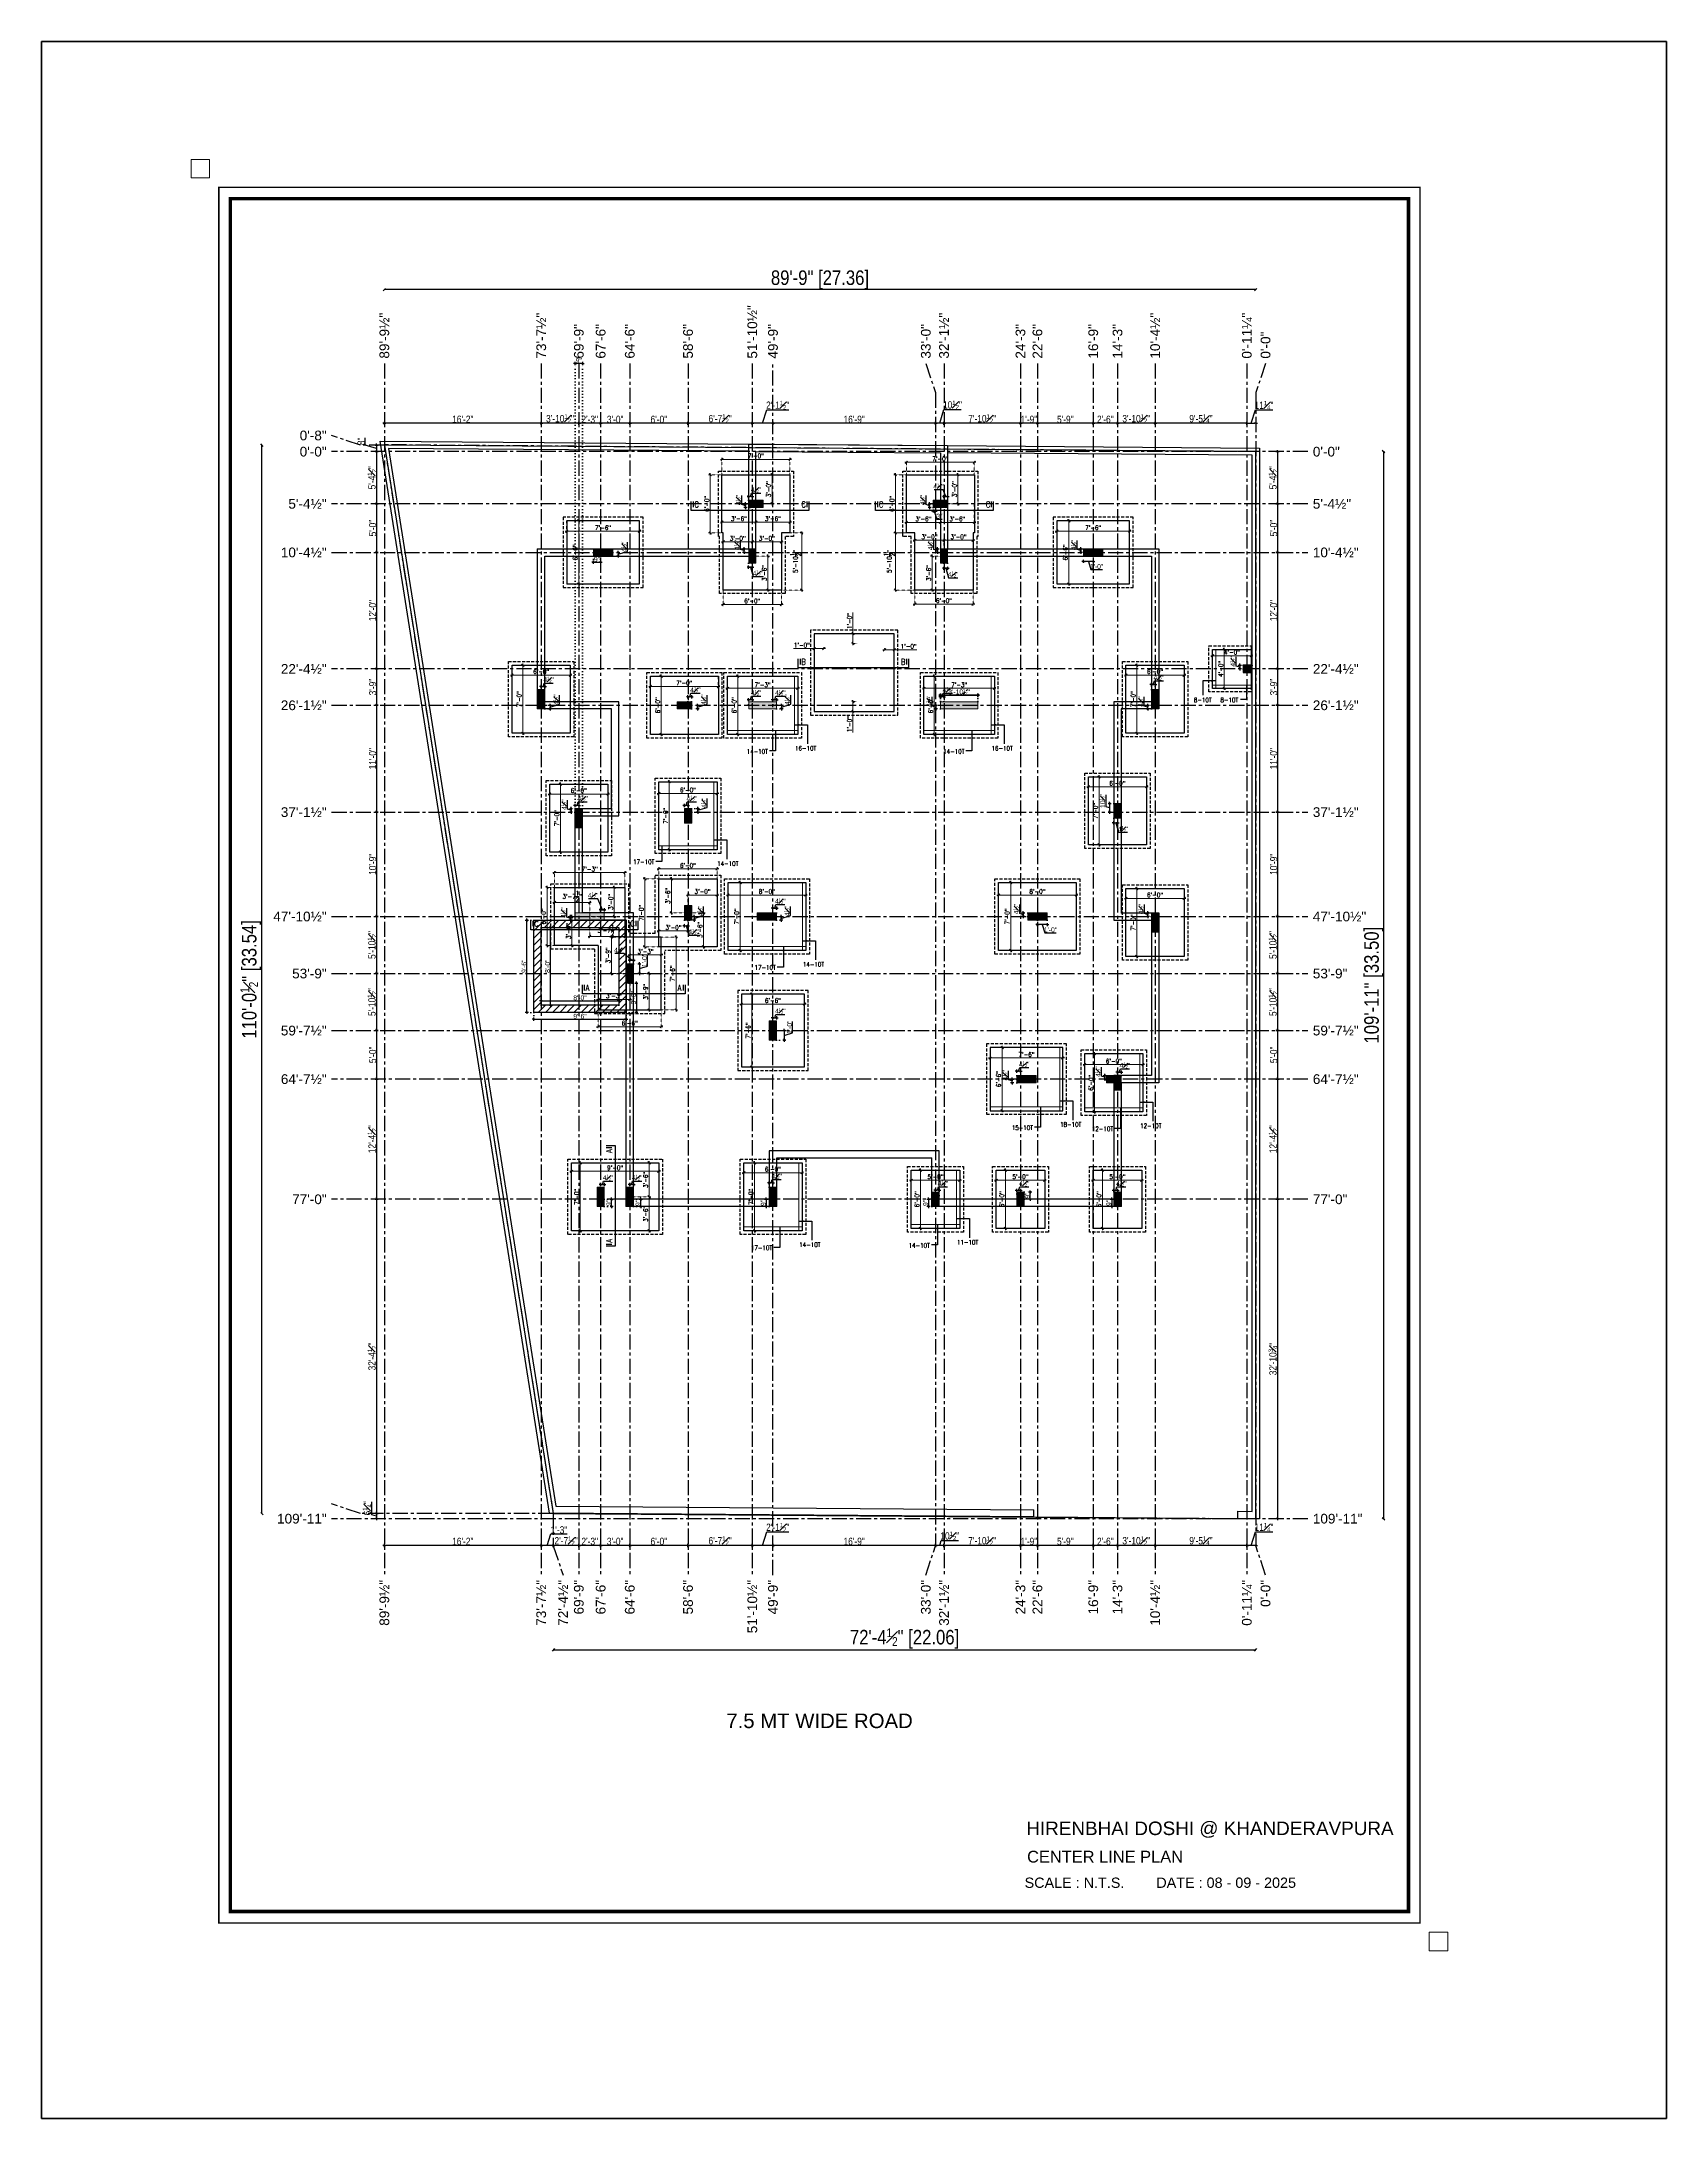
# Model space of a CAD drawing. Header units: inches. Extents: x 1259 to 4988, y 1085 to 3652.
# Drawn here: x 1259 to 3268, y 1085 to 3652 of the extents above; entities that cross this region are included whole.
import ezdxf
from ezdxf.enums import TextEntityAlignment as Align

# ---------------------------------------------------------------- set-up
doc = ezdxf.new("R2010")
doc.units = ezdxf.units.IN
doc.header["$LTSCALE"] = 15
doc.header["$MEASUREMENT"] = 0
doc.header["$PDMODE"] = 2
for name, pattern in [('CENTER', [2, 1.25, -0.25, 0.25, -0.25]), ('DOT', [0.25, 0, -0.25]), ('DOT2', [0.125, 0, -0.125]), ('HIDDEN', [0.375, 0.25, -0.125])]:
    doc.linetypes.add(name, pattern=pattern)
for name, color, linetype in [('_COL. HATCH_140', 252, 'Continuous'), ('CENTER', 30, 'CENTER'), ('DIMENSION', 160, 'Continuous'), ('ELE', 8, 'Continuous'), ('FOT_LN', 242, 'Continuous'), ('SEC_LN', 154, 'Continuous'), ('TEXT', 160, 'Continuous'), ('Wall', 7, 'Continuous')]:
    doc.layers.add(name, color=color, linetype=linetype)
for name, color, linetype, lineweight in [('A_Column', 1, 'Continuous', 50), ('COL', 7, 'Continuous', 30), ('COLUMN', 7, 'Continuous', 25), ('F DIM', 251, 'Continuous', 18), ('F STEEL', 2, 'Continuous', 20), ('F STEEL 1TEXT', 7, 'Continuous', 15), ('PAGE BORDER', 252, 'Continuous', 9), ('PCC_LN', 1, 'HIDDEN', 25), ('TBlock', 7, 'Continuous', 13)]:
    doc.layers.add(name, color=color, linetype=linetype, lineweight=lineweight)
doc.styles.add('Arial', font='arial.ttf')
doc.styles.add('NARROW', font='swissc.ttf')
doc.styles.add('Q1', font='g13f12d.shx', dxfattribs={"width": 0.8})
doc.styles.add('swis', font='swissc.ttf')
doc.styles.add('swis721cnbt', font='swissc.ttf')
doc.styles.add('VMS-ROMANS', font='romans.shx', dxfattribs={"width": 0.85})
doc.dimstyles.new('AA', dxfattribs={"dimtxt": 24, "dimasz": 12, "dimexe": 0.18, "dimexo": 0.0625, "dimgap": 1, "dimtad": 1, "dimzin": 0, "dimdsep": 46, "dimlunit": 4, "dimtxsty": 'swis', "dimblk": 'ARCHTICK', "dimcen": 0.09, "dimse1": 1, "dimse2": 1, "dimclrd": 7, "dimadec": 0, "dimazin": 0, "dimtfac": 0.5, "dimtofl": 0, "dimtmove": 0, "dimatfit": 3, "dimfxl": 1, "dimtolj": 1, "dimtzin": 0, "dimarcsym": 0})
doc.dimstyles.new('BH-STD', dxfattribs={"dimtxt": 10, "dimasz": 5, "dimexe": 0, "dimexo": 4, "dimgap": 2, "dimtad": 1, "dimzin": 1, "dimdsep": 46, "dimlunit": 4, "dimtxsty": 'Q1', "dimblk": 'ARCHTICK', "dimcen": 1, "dimdle": 4, "dimclrd": 250, "dimclre": 250, "dimclrt": 256, "dimadec": 0, "dimazin": 0, "dimtfac": 1, "dimtofl": 0, "dimtmove": 0, "dimatfit": 3, "dimfxl": 0.18, "dimtolj": 1, "dimtzin": 0, "dimlwd": -1, "dimlwe": -1, "dimarcsym": 0})
doc.dimstyles.new('RA-2', dxfattribs={"dimtxt": 7.5, "dimasz": 1, "dimexe": 6, "dimexo": 6, "dimgap": 0.5, "dimtad": 1, "dimzin": 3, "dimdsep": 46, "dimlunit": 4, "dimtxsty": 'NARROW', "dimblk": 'OBLIQUE', "dimcen": 0, "dimse1": 1, "dimse2": 1, "dimclrd": 8, "dimclrt": 256, "dimadec": 0, "dimazin": 0, "dimtfac": 0.6, "dimtix": 1, "dimtofl": 0, "dimtmove": 2, "dimatfit": 3, "dimfxl": 6, "dimfrac": 1, "dimtolj": 1, "dimtzin": 0, "dimlwd": -1, "dimarcsym": 0})
doc.dimstyles.get("Standard").update_dxf_attribs({"dimtxt": 6, "dimasz": 1, "dimexe": 0, "dimexo": 0, "dimgap": 0.5, "dimtad": 1, "dimdec": 1, "dimzin": 3, "dimdsep": 46, "dimlunit": 4, "dimtxsty": 'swis721cnbt', "dimblk": 'rp', "dimcen": 0.09, "dimclrd": 251, "dimclre": 3, "dimclrt": 160, "dimadec": 0, "dimazin": 0, "dimtfac": 0.6, "dimtdec": 1, "dimtofl": 0, "dimtmove": 0, "dimatfit": 3, "dimfxl": 9, "dimfrac": 1, "dimtolj": 1, "dimtzin": 0, "dimlwd": -1, "dimlwe": -1, "dimarcsym": 0})
doc.dimstyles.new('VSJ', dxfattribs={"dimtxt": 5, "dimasz": 0.75, "dimexe": 0, "dimexo": 0, "dimgap": 0.25, "dimtad": 1, "dimzin": 3, "dimdsep": 46, "dimlunit": 4, "dimtxsty": 'swis721cnbt', "dimblk": 'rp', "dimcen": 0.09, "dimse1": 1, "dimse2": 1, "dimclrd": 251, "dimclre": 8, "dimclrt": 160, "dimadec": 0, "dimazin": 0, "dimtfac": 0.6, "dimtofl": 0, "dimtmove": 0, "dimatfit": 3, "dimfxl": 9, "dimfrac": 1, "dimtolj": 1, "dimtzin": 0, "dimlwd": -1, "dimlwe": -1, "dimarcsym": 0})

# ---------------------------------------------------------------- blocks, each defined once
blk = doc.blocks.new('rp')
for p, q in [((0, 0), (-2, 0)), ((0, 2), (0, -2)), ((0, 0), (2, 0))]:
    blk.add_line(p, q)
blk.add_circle((0, 0), 0.75)
blk = doc.blocks.new('*D96')
at = {"layer": 'Defpoints', "color": 0, "transparency": 16777216}
for p in [(2786.9, 3145.3), (2786.9, 3080.8), (2786.9, 3080.8)]:
    blk.add_point(p, dxfattribs=at)
at = {"layer": 'DIMENSION', "color": 251, "transparency": 16777216}
blk.add_line((2786.9, 3144.3), (2786.9, 3081.8), dxfattribs=at)
for p, rotation in [((2786.9, 3145.3), 90), ((2786.9, 3080.8), 270)]:
    blk.add_blockref('rp', p, dxfattribs=dict(at, rotation=rotation))
at = {"layer": 'DIMENSION', "color": 160, "transparency": 16777216, "insert": (2781.2, 3113), "char_height": 9, "attachment_point": 5, "rotation": 90, "style": 'swis721cnbt'}
blk.add_mtext('\\A1;5\'-4{\\H0.6x;\\S1#2;}"', dxfattribs=at)
blk = doc.blocks.new('*D97')
at = {"layer": 'Defpoints', "color": 0, "transparency": 16777216}
for p in [(2786.9, 3080.8), (2785.4, 3020.8), (2786.9, 3020.8)]:
    blk.add_point(p, dxfattribs=at)
at = {"layer": 'DIMENSION', "color": 251, "transparency": 16777216}
blk.add_line((2786.9, 3079.8), (2786.9, 3021.8), dxfattribs=at)
for p, rotation in [((2786.9, 3080.8), 90), ((2786.9, 3020.8), 270)]:
    blk.add_blockref('rp', p, dxfattribs=dict(at, rotation=rotation))
at = {"layer": 'DIMENSION', "color": 160, "transparency": 16777216, "insert": (2782.1, 3050.8), "char_height": 9, "attachment_point": 5, "rotation": 90, "style": 'swis721cnbt'}
blk.add_mtext('\\A1;5\'-0"', dxfattribs=at)
blk = doc.blocks.new('*D98')
at = {"layer": 'Defpoints', "color": 0, "transparency": 16777216}
for p in [(2785.4, 3020.8), (2786.9, 2876.8), (2791.1, 2876.8, 0)]:
    blk.add_point(p, dxfattribs=at)
at = {"layer": 'DIMENSION', "color": 251, "transparency": 16777216}
blk.add_line((2786.9, 3019.8), (2786.9, 2877.8), dxfattribs=at)
for p, rotation in [((2786.9, 3020.8), 90), ((2786.9, 2876.8), 270)]:
    blk.add_blockref('rp', p, dxfattribs=dict(at, rotation=rotation))
at = {"layer": 'DIMENSION', "color": 160, "transparency": 16777216, "insert": (2782.1, 2948.8), "char_height": 9, "attachment_point": 5, "rotation": 90, "style": 'swis721cnbt'}
blk.add_mtext('\\A1;12\'-0"', dxfattribs=at)
blk = doc.blocks.new('*D99')
at = {"layer": 'Defpoints', "color": 0, "transparency": 16777216}
for p in [(2791.1, 2876.8, 0), (2786.9, 2831.8), (2788, 2831.8)]:
    blk.add_point(p, dxfattribs=at)
at = {"layer": 'DIMENSION', "color": 251, "transparency": 16777216}
blk.add_line((2786.9, 2875.8), (2786.9, 2832.8), dxfattribs=at)
for p, rotation in [((2786.9, 2876.8), 90), ((2786.9, 2831.8), 270)]:
    blk.add_blockref('rp', p, dxfattribs=dict(at, rotation=rotation))
at = {"layer": 'DIMENSION', "color": 160, "transparency": 16777216, "insert": (2782.1, 2854.3), "char_height": 9, "attachment_point": 5, "rotation": 90, "style": 'swis721cnbt'}
blk.add_mtext('\\A1;3\'-9"', dxfattribs=at)
blk = doc.blocks.new('*D100')
at = {"layer": 'Defpoints', "color": 0, "transparency": 16777216}
for p in [(2788, 2831.8), (2786.9, 2699.8), (2788, 2699.8)]:
    blk.add_point(p, dxfattribs=at)
at = {"layer": 'DIMENSION', "color": 251, "transparency": 16777216}
blk.add_line((2786.9, 2830.8), (2786.9, 2700.8), dxfattribs=at)
for p, rotation in [((2786.9, 2831.8), 90), ((2786.9, 2699.8), 270)]:
    blk.add_blockref('rp', p, dxfattribs=dict(at, rotation=rotation))
at = {"layer": 'DIMENSION', "color": 160, "transparency": 16777216, "insert": (2782.1, 2765.8), "char_height": 9, "attachment_point": 5, "rotation": 90, "style": 'swis721cnbt'}
blk.add_mtext('\\A1;11\'-0"', dxfattribs=at)
blk = doc.blocks.new('*D101')
at = {"layer": 'Defpoints', "color": 0, "transparency": 16777216}
for p in [(2788, 2699.8), (2786.9, 2570.8), (2788, 2570.8)]:
    blk.add_point(p, dxfattribs=at)
at = {"layer": 'DIMENSION', "color": 251, "transparency": 16777216}
blk.add_line((2786.9, 2698.8), (2786.9, 2571.8), dxfattribs=at)
for p, rotation in [((2786.9, 2699.8), 90), ((2786.9, 2570.8), 270)]:
    blk.add_blockref('rp', p, dxfattribs=dict(at, rotation=rotation))
at = {"layer": 'DIMENSION', "color": 160, "transparency": 16777216, "insert": (2782.1, 2635.3), "char_height": 9, "attachment_point": 5, "rotation": 90, "style": 'swis721cnbt'}
blk.add_mtext('\\A1;10\'-9"', dxfattribs=at)
blk = doc.blocks.new('*D102')
at = {"layer": 'Defpoints', "color": 0, "transparency": 16777216}
for p in [(2788, 2570.8), (2786.9, 2500.3), (2788, 2500.3)]:
    blk.add_point(p, dxfattribs=at)
at = {"layer": 'DIMENSION', "color": 251, "transparency": 16777216}
blk.add_line((2786.9, 2569.8), (2786.9, 2501.3), dxfattribs=at)
for p, rotation in [((2786.9, 2570.8), 90), ((2786.9, 2500.3), 270)]:
    blk.add_blockref('rp', p, dxfattribs=dict(at, rotation=rotation))
at = {"layer": 'DIMENSION', "color": 160, "transparency": 16777216, "insert": (2781.2, 2535.5), "char_height": 9, "attachment_point": 5, "rotation": 90, "style": 'swis721cnbt'}
blk.add_mtext('\\A1;5\'-10{\\H0.6x;\\S1#2;}"', dxfattribs=at)
blk = doc.blocks.new('*D103')
at = {"layer": 'Defpoints', "color": 0, "transparency": 16777216}
for p in [(2788, 2500.3), (2786.9, 2429.8), (2788, 2429.8)]:
    blk.add_point(p, dxfattribs=at)
at = {"layer": 'DIMENSION', "color": 251, "transparency": 16777216}
blk.add_line((2786.9, 2499.3), (2786.9, 2430.8), dxfattribs=at)
for p, rotation in [((2786.9, 2500.3), 90), ((2786.9, 2429.8), 270)]:
    blk.add_blockref('rp', p, dxfattribs=dict(at, rotation=rotation))
at = {"layer": 'DIMENSION', "color": 160, "transparency": 16777216, "insert": (2781.2, 2465), "char_height": 9, "attachment_point": 5, "rotation": 90, "style": 'swis721cnbt'}
blk.add_mtext('\\A1;5\'-10{\\H0.6x;\\S1#2;}"', dxfattribs=at)
blk = doc.blocks.new('*D104')
at = {"layer": 'Defpoints', "color": 0, "transparency": 16777216}
for p in [(2788, 2429.8), (2786.9, 2369.8), (2788.9, 2369.8)]:
    blk.add_point(p, dxfattribs=at)
at = {"layer": 'DIMENSION', "color": 251, "transparency": 16777216}
blk.add_line((2786.9, 2428.8), (2786.9, 2370.8), dxfattribs=at)
for p, rotation in [((2786.9, 2429.8), 90), ((2786.9, 2369.8), 270)]:
    blk.add_blockref('rp', p, dxfattribs=dict(at, rotation=rotation))
at = {"layer": 'DIMENSION', "color": 160, "transparency": 16777216, "insert": (2782.1, 2399.8), "char_height": 9, "attachment_point": 5, "rotation": 90, "style": 'swis721cnbt'}
blk.add_mtext('\\A1;5\'-0"', dxfattribs=at)
blk = doc.blocks.new('*D105')
at = {"layer": 'Defpoints', "color": 0, "transparency": 16777216}
for p in [(2788.9, 2369.8), (2786.9, 2221.3), (2788.9, 2221.3)]:
    blk.add_point(p, dxfattribs=at)
at = {"layer": 'DIMENSION', "color": 251, "transparency": 16777216}
blk.add_line((2786.9, 2368.8), (2786.9, 2222.3), dxfattribs=at)
for p, rotation in [((2786.9, 2369.8), 90), ((2786.9, 2221.3), 270)]:
    blk.add_blockref('rp', p, dxfattribs=dict(at, rotation=rotation))
at = {"layer": 'DIMENSION', "color": 160, "transparency": 16777216, "insert": (2781.3, 2295.5), "char_height": 9, "attachment_point": 5, "rotation": 90, "style": 'swis721cnbt'}
blk.add_mtext('\\A1;12\'-4{\\H0.6x;\\S1#2;}"', dxfattribs=at)
blk = doc.blocks.new('*D106')
at = {"layer": 'Defpoints', "color": 0, "transparency": 16777216}
for p in [(2788.9, 2221.3), (2786.9, 1826.5), (2794.8, 1826.5)]:
    blk.add_point(p, dxfattribs=at)
at = {"layer": 'DIMENSION', "color": 251, "transparency": 16777216}
blk.add_line((2786.9, 2220.3), (2786.9, 1827.5), dxfattribs=at)
for p, rotation in [((2786.9, 2221.3), 90), ((2786.9, 1826.5), 270)]:
    blk.add_blockref('rp', p, dxfattribs=dict(at, rotation=rotation))
at = {"layer": 'DIMENSION', "color": 160, "transparency": 16777216, "insert": (2781.1, 2023.9), "char_height": 9, "attachment_point": 5, "rotation": 90, "style": 'swis721cnbt'}
blk.add_mtext('\\A1;32\'-10{\\H0.6x;\\S3#4;}"', dxfattribs=at)
blk = doc.blocks.new('_OBLIQUE')
at = {"color": 0, "linetype": 'ByBlock'}
blk.add_line((-0.5, -0.5), (0.5, 0.5), dxfattribs=at)
blk = doc.blocks.new('*D107')
at = {"layer": 'Defpoints', "color": 0, "transparency": 16777216}
for p in [(2759.7, 3145.3), (2776.7, 1826.5), (2917.8, 1826.5)]:
    blk.add_point(p, dxfattribs=at)
at = {"layer": 'DIMENSION', "color": 251, "transparency": 16777216}
blk.add_line((2917.8, 3145.3), (2917.8, 1826.5), dxfattribs=at)
at = {"layer": 'DIMENSION', "color": 251, "transparency": 16777216, "xscale": 3, "yscale": 3, "zscale": 3}
for p, rotation in [((2917.8, 3145.3), 90), ((2917.8, 1826.5), 270)]:
    blk.add_blockref('_OBLIQUE', p, dxfattribs=dict(at, rotation=rotation))
at = {"layer": 'DIMENSION', "transparency": 16777216, "insert": (2905.7, 2485.9), "char_height": 18, "attachment_point": 5, "rotation": 90, "style": 'NARROW'}
blk.add_mtext('\\A1;109\'-11" [33.50]', dxfattribs=at)
blk = doc.blocks.new('*D108')
at = {"layer": 'Defpoints', "color": 0, "transparency": 16777216}
for p in [(2748.8, 3180.3, 0), (2759.9, 3180.3), (2759.9, 3175.9, 0)]:
    blk.add_point(p, dxfattribs=at)
at = {"layer": 'DIMENSION', "color": 251, "transparency": 16777216}
for p, q in [((2754.4, 3180.3), (2759.4, 3196.9)), ((2759.4, 3196.9), (2780.8, 3196.9)), ((2749.8, 3180.3), (2758.9, 3180.3))]:
    blk.add_line(p, q, dxfattribs=at)
at = {"layer": 'DIMENSION', "color": 251, "transparency": 16777216, "rotation": 180}
blk.add_blockref('rp', (2748.8, 3180.3), dxfattribs=at)
at = {"layer": 'DIMENSION', "color": 251, "transparency": 16777216}
blk.add_blockref('rp', (2759.9, 3180.3), dxfattribs=at)
at = {"layer": 'DIMENSION', "color": 160, "transparency": 16777216, "insert": (2770.1, 3202.6), "char_height": 9, "attachment_point": 5, "style": 'swis721cnbt'}
blk.add_mtext('\\A1;11{\\H0.6x;\\S1#4;}"', dxfattribs=at)
blk = doc.blocks.new('*D109')
at = {"layer": 'Defpoints', "color": 0, "transparency": 16777216}
for p in [(2635.4, 3180.4), (2635.4, 3180.3), (2748.8, 3180.3, 0)]:
    blk.add_point(p, dxfattribs=at)
at = {"layer": 'DIMENSION', "color": 251, "transparency": 16777216}
blk.add_line((2747.8, 3180.3), (2636.4, 3180.3), dxfattribs=at)
at = {"layer": 'DIMENSION', "color": 251, "transparency": 16777216, "rotation": 180}
blk.add_blockref('rp', (2635.4, 3180.3), dxfattribs=at)
at = {"layer": 'DIMENSION', "color": 251, "transparency": 16777216}
blk.add_blockref('rp', (2748.8, 3180.3), dxfattribs=at)
at = {"layer": 'DIMENSION', "color": 160, "transparency": 16777216, "insert": (2692.1, 3186), "char_height": 9, "attachment_point": 5, "style": 'swis721cnbt'}
blk.add_mtext('\\A1;9\'-5{\\H0.6x;\\S1#4;}"', dxfattribs=at)
blk = doc.blocks.new('*D110')
at = {"layer": 'Defpoints', "color": 0, "transparency": 16777216}
for p in [(2588.9, 3180.4), (2588.9, 3180.3), (2635.4, 3180.4)]:
    blk.add_point(p, dxfattribs=at)
at = {"layer": 'DIMENSION', "color": 251, "transparency": 16777216}
blk.add_line((2634.4, 3180.3), (2589.9, 3180.3), dxfattribs=at)
at = {"layer": 'DIMENSION', "color": 251, "transparency": 16777216, "rotation": 180}
blk.add_blockref('rp', (2588.9, 3180.3), dxfattribs=at)
at = {"layer": 'DIMENSION', "color": 251, "transparency": 16777216}
blk.add_blockref('rp', (2635.4, 3180.3), dxfattribs=at)
at = {"layer": 'DIMENSION', "color": 160, "transparency": 16777216, "insert": (2612.2, 3186.1), "char_height": 9, "attachment_point": 5, "style": 'swis721cnbt'}
blk.add_mtext('\\A1;3\'-10{\\H0.6x;\\S1#2;}"', dxfattribs=at)
blk = doc.blocks.new('*D111')
at = {"layer": 'Defpoints', "color": 0, "transparency": 16777216}
for p in [(2558.9, 3180.4), (2558.9, 3180.3), (2588.9, 3180.4)]:
    blk.add_point(p, dxfattribs=at)
at = {"layer": 'DIMENSION', "color": 251, "transparency": 16777216}
blk.add_line((2587.9, 3180.3), (2559.9, 3180.3), dxfattribs=at)
at = {"layer": 'DIMENSION', "color": 251, "transparency": 16777216, "rotation": 180}
blk.add_blockref('rp', (2558.9, 3180.3), dxfattribs=at)
at = {"layer": 'DIMENSION', "color": 251, "transparency": 16777216}
blk.add_blockref('rp', (2588.9, 3180.3), dxfattribs=at)
at = {"layer": 'DIMENSION', "color": 160, "transparency": 16777216, "insert": (2573.9, 3185.2), "char_height": 9, "attachment_point": 5, "style": 'swis721cnbt'}
blk.add_mtext('\\A1;2\'-6"', dxfattribs=at)
blk = doc.blocks.new('*D112')
at = {"layer": 'Defpoints', "color": 0, "transparency": 16777216}
for p in [(2489.9, 3180.4), (2489.9, 3180.3), (2558.9, 3180.4)]:
    blk.add_point(p, dxfattribs=at)
at = {"layer": 'DIMENSION', "color": 251, "transparency": 16777216}
blk.add_line((2557.9, 3180.3), (2490.9, 3180.3), dxfattribs=at)
at = {"layer": 'DIMENSION', "color": 251, "transparency": 16777216, "rotation": 180}
blk.add_blockref('rp', (2489.9, 3180.3), dxfattribs=at)
at = {"layer": 'DIMENSION', "color": 251, "transparency": 16777216}
blk.add_blockref('rp', (2558.9, 3180.3), dxfattribs=at)
at = {"layer": 'DIMENSION', "color": 160, "transparency": 16777216, "insert": (2524.4, 3185.1), "char_height": 9, "attachment_point": 5, "style": 'swis721cnbt'}
blk.add_mtext('\\A1;5\'-9"', dxfattribs=at)
blk = doc.blocks.new('*D113')
at = {"layer": 'Defpoints', "color": 0, "transparency": 16777216}
for p in [(2374.4, 3180.4), (2374.4, 3180.3), (2468.9, 3180.4)]:
    blk.add_point(p, dxfattribs=at)
at = {"layer": 'DIMENSION', "color": 251, "transparency": 16777216}
blk.add_line((2467.9, 3180.3), (2375.4, 3180.3), dxfattribs=at)
at = {"layer": 'DIMENSION', "color": 251, "transparency": 16777216, "rotation": 180}
blk.add_blockref('rp', (2374.4, 3180.3), dxfattribs=at)
at = {"layer": 'DIMENSION', "color": 251, "transparency": 16777216}
blk.add_blockref('rp', (2468.9, 3180.3), dxfattribs=at)
at = {"layer": 'DIMENSION', "color": 160, "transparency": 16777216, "insert": (2421.7, 3186.1), "char_height": 9, "attachment_point": 5, "style": 'swis721cnbt'}
blk.add_mtext('\\A1;7\'-10{\\H0.6x;\\S1#2;}"', dxfattribs=at)
blk = doc.blocks.new('*D114')
at = {"layer": 'Defpoints', "color": 0, "transparency": 16777216}
for p in [(2162.9, 3180.4, 0), (2162.9, 3180.3), (2363.9, 3180.4)]:
    blk.add_point(p, dxfattribs=at)
at = {"layer": 'DIMENSION', "color": 251, "transparency": 16777216}
blk.add_line((2362.9, 3180.3), (2163.9, 3180.3), dxfattribs=at)
at = {"layer": 'DIMENSION', "color": 251, "transparency": 16777216, "rotation": 180}
blk.add_blockref('rp', (2162.9, 3180.3), dxfattribs=at)
at = {"layer": 'DIMENSION', "color": 251, "transparency": 16777216}
blk.add_blockref('rp', (2363.9, 3180.3), dxfattribs=at)
at = {"layer": 'DIMENSION', "color": 160, "transparency": 16777216, "insert": (2263.4, 3185.1), "char_height": 9, "attachment_point": 5, "style": 'swis721cnbt'}
blk.add_mtext('\\A1;16\'-9"', dxfattribs=at)
blk = doc.blocks.new('*D115')
at = {"layer": 'Defpoints', "color": 0, "transparency": 16777216}
for p in [(2057.9, 3180.4), (2057.9, 3180.3), (2137.4, 3180.4)]:
    blk.add_point(p, dxfattribs=at)
at = {"layer": 'DIMENSION', "color": 251, "transparency": 16777216}
blk.add_line((2136.4, 3180.3), (2058.9, 3180.3), dxfattribs=at)
at = {"layer": 'DIMENSION', "color": 251, "transparency": 16777216, "rotation": 180}
blk.add_blockref('rp', (2057.9, 3180.3), dxfattribs=at)
at = {"layer": 'DIMENSION', "color": 251, "transparency": 16777216}
blk.add_blockref('rp', (2137.4, 3180.3), dxfattribs=at)
at = {"layer": 'DIMENSION', "color": 160, "transparency": 16777216, "insert": (2097.7, 3186.1), "char_height": 9, "attachment_point": 5, "style": 'swis721cnbt'}
blk.add_mtext('\\A1;6\'-7{\\H0.6x;\\S1#2;}"', dxfattribs=at)
blk = doc.blocks.new('*D116')
at = {"layer": 'Defpoints', "color": 0, "transparency": 16777216}
for p in [(1985.9, 3180.3), (1985.9, 3179, 0), (2057.9, 3180.4)]:
    blk.add_point(p, dxfattribs=at)
at = {"layer": 'DIMENSION', "color": 251, "transparency": 16777216}
blk.add_line((2056.9, 3180.3), (1986.9, 3180.3), dxfattribs=at)
at = {"layer": 'DIMENSION', "color": 251, "transparency": 16777216, "rotation": 180}
blk.add_blockref('rp', (1985.9, 3180.3), dxfattribs=at)
at = {"layer": 'DIMENSION', "color": 251, "transparency": 16777216}
blk.add_blockref('rp', (2057.9, 3180.3), dxfattribs=at)
at = {"layer": 'DIMENSION', "color": 160, "transparency": 16777216, "insert": (2021.9, 3185.1), "char_height": 9, "attachment_point": 5, "style": 'swis721cnbt'}
blk.add_mtext('\\A1;6\'-0"', dxfattribs=at)
blk = doc.blocks.new('*D117')
at = {"layer": 'Defpoints', "color": 0, "transparency": 16777216}
for p in [(1949.9, 3180.3), (1949.9, 3170.5), (1985.9, 3179, 0)]:
    blk.add_point(p, dxfattribs=at)
at = {"layer": 'DIMENSION', "color": 251, "transparency": 16777216}
blk.add_line((1984.9, 3180.3), (1950.9, 3180.3), dxfattribs=at)
at = {"layer": 'DIMENSION', "color": 251, "transparency": 16777216, "rotation": 180}
blk.add_blockref('rp', (1949.9, 3180.3), dxfattribs=at)
at = {"layer": 'DIMENSION', "color": 251, "transparency": 16777216}
blk.add_blockref('rp', (1985.9, 3180.3), dxfattribs=at)
at = {"layer": 'DIMENSION', "color": 160, "transparency": 16777216, "insert": (1967.9, 3185.1), "char_height": 9, "attachment_point": 5, "style": 'swis721cnbt'}
blk.add_mtext('\\A1;3\'-0"', dxfattribs=at)
blk = doc.blocks.new('*D118')
at = {"layer": 'Defpoints', "color": 0, "transparency": 16777216}
for p in [(1922.9, 3180.3), (1922.9, 3170.5), (1949.9, 3170.5)]:
    blk.add_point(p, dxfattribs=at)
at = {"layer": 'DIMENSION', "color": 251, "transparency": 16777216}
blk.add_line((1948.9, 3180.3), (1923.9, 3180.3), dxfattribs=at)
at = {"layer": 'DIMENSION', "color": 251, "transparency": 16777216, "rotation": 180}
blk.add_blockref('rp', (1922.9, 3180.3), dxfattribs=at)
at = {"layer": 'DIMENSION', "color": 251, "transparency": 16777216}
blk.add_blockref('rp', (1949.9, 3180.3), dxfattribs=at)
at = {"layer": 'DIMENSION', "color": 160, "transparency": 16777216, "insert": (1936.4, 3185.2), "char_height": 9, "attachment_point": 5, "style": 'swis721cnbt'}
blk.add_mtext('\\A1;2\'-3"', dxfattribs=at)
blk = doc.blocks.new('*D119')
at = {"layer": 'Defpoints', "color": 0, "transparency": 16777216}
for p in [(1876.4, 3180.3), (1876.4, 3170.5), (1922.9, 3170.5)]:
    blk.add_point(p, dxfattribs=at)
at = {"layer": 'DIMENSION', "color": 251, "transparency": 16777216}
blk.add_line((1921.9, 3180.3), (1877.4, 3180.3), dxfattribs=at)
at = {"layer": 'DIMENSION', "color": 251, "transparency": 16777216, "rotation": 180}
blk.add_blockref('rp', (1876.4, 3180.3), dxfattribs=at)
at = {"layer": 'DIMENSION', "color": 251, "transparency": 16777216}
blk.add_blockref('rp', (1922.9, 3180.3), dxfattribs=at)
at = {"layer": 'DIMENSION', "color": 160, "transparency": 16777216, "insert": (1899.7, 3186.1), "char_height": 9, "attachment_point": 5, "style": 'swis721cnbt'}
blk.add_mtext('\\A1;3\'-10{\\H0.6x;\\S1#2;}"', dxfattribs=at)
blk = doc.blocks.new('*D120')
at = {"layer": 'Defpoints', "color": 0, "transparency": 16777216}
for p in [(2363.9, 3180.3), (2363.9, 3173.3), (2374.4, 3180.4)]:
    blk.add_point(p, dxfattribs=at)
at = {"layer": 'DIMENSION', "color": 251, "transparency": 16777216}
for p, q in [((2369.2, 3180.3), (2374.3, 3197.2)), ((2374.3, 3197.2), (2395.6, 3197.2)), ((2373.4, 3180.3), (2364.9, 3180.3))]:
    blk.add_line(p, q, dxfattribs=at)
at = {"layer": 'DIMENSION', "color": 251, "transparency": 16777216, "rotation": 180}
blk.add_blockref('rp', (2363.9, 3180.3), dxfattribs=at)
at = {"layer": 'DIMENSION', "color": 251, "transparency": 16777216}
blk.add_blockref('rp', (2374.4, 3180.3), dxfattribs=at)
at = {"layer": 'DIMENSION', "color": 160, "transparency": 16777216, "insert": (2384.9, 3203), "char_height": 9, "attachment_point": 5, "style": 'swis721cnbt'}
blk.add_mtext('\\A1;10{\\H0.6x;\\S1#2;}"', dxfattribs=at)
blk = doc.blocks.new('*D121')
at = {"layer": 'Defpoints', "color": 0, "transparency": 16777216}
for p in [(2137.4, 3180.3), (2137.4, 3169.3), (2162.9, 3180.4, 0)]:
    blk.add_point(p, dxfattribs=at)
at = {"layer": 'DIMENSION', "color": 251, "transparency": 16777216}
for p, q in [((2150.2, 3180.3), (2155.2, 3197)), ((2155.2, 3197), (2182.7, 3197)), ((2161.9, 3180.3), (2138.4, 3180.3))]:
    blk.add_line(p, q, dxfattribs=at)
at = {"layer": 'DIMENSION', "color": 251, "transparency": 16777216, "rotation": 180}
blk.add_blockref('rp', (2137.4, 3180.3), dxfattribs=at)
at = {"layer": 'DIMENSION', "color": 251, "transparency": 16777216}
blk.add_blockref('rp', (2162.9, 3180.3), dxfattribs=at)
at = {"layer": 'DIMENSION', "color": 160, "transparency": 16777216, "insert": (2168.9, 3202.7), "char_height": 9, "attachment_point": 5, "style": 'swis721cnbt'}
blk.add_mtext('\\A1;2\'-1{\\H0.6x;\\S1#2;}"', dxfattribs=at)
blk = doc.blocks.new('*D122')
at = {"layer": 'Defpoints', "color": 0, "transparency": 16777216}
for p in [(1682.5, 3180.3), (1682.5, 3171.9), (1876.4, 3170.5)]:
    blk.add_point(p, dxfattribs=at)
at = {"layer": 'DIMENSION', "color": 251, "transparency": 16777216}
blk.add_line((1875.4, 3180.3), (1683.5, 3180.3), dxfattribs=at)
at = {"layer": 'DIMENSION', "color": 251, "transparency": 16777216, "rotation": 180}
blk.add_blockref('rp', (1682.5, 3180.3), dxfattribs=at)
at = {"layer": 'DIMENSION', "color": 251, "transparency": 16777216}
blk.add_blockref('rp', (1876.4, 3180.3), dxfattribs=at)
at = {"layer": 'DIMENSION', "color": 160, "transparency": 16777216, "insert": (1779.5, 3185.2), "char_height": 9, "attachment_point": 5, "style": 'swis721cnbt'}
blk.add_mtext('\\A1;16\'-2"', dxfattribs=at)
blk = doc.blocks.new('*D123')
at = {"layer": 'Defpoints', "color": 0, "transparency": 16777216}
for p in [(1666.9, 3153.3), (1673, 3145.3), (1676.7, 3145.3)]:
    blk.add_point(p, dxfattribs=at)
at = {"layer": 'DIMENSION', "color": 251, "transparency": 16777216}
for p, q in [((1658.7, 3153.5), (1658.7, 3162.5)), ((1673, 3149.3), (1658.7, 3153.5)), ((1673, 3152.3), (1673, 3146.3))]:
    blk.add_line(p, q, dxfattribs=at)
for p, rotation in [((1673, 3153.3), 90), ((1673, 3145.3), 270)]:
    blk.add_blockref('rp', p, dxfattribs=dict(at, rotation=rotation))
at = {"layer": 'DIMENSION', "color": 160, "transparency": 16777216, "insert": (1653.9, 3158), "char_height": 9, "attachment_point": 5, "rotation": 90, "style": 'swis721cnbt'}
blk.add_mtext('\\A1;8"', dxfattribs=at)
blk = doc.blocks.new('*D124')
at = {"layer": 'Defpoints', "color": 0, "transparency": 16777216}
for p in [(1891.4, 1825.4), (2759.9, 1817.9), (2759.9, 1664.4)]:
    blk.add_point(p, dxfattribs=at)
at = {"layer": 'DIMENSION', "color": 251, "transparency": 16777216}
blk.add_line((1891.4, 1664.4), (2759.9, 1664.4), dxfattribs=at)
at = {"layer": 'DIMENSION', "color": 251, "transparency": 16777216, "xscale": 3, "yscale": 3, "zscale": 3, "rotation": 180}
blk.add_blockref('_OBLIQUE', (1891.4, 1664.4), dxfattribs=at)
at = {"layer": 'DIMENSION', "color": 251, "transparency": 16777216, "xscale": 3, "yscale": 3, "zscale": 3}
blk.add_blockref('_OBLIQUE', (2759.9, 1664.4), dxfattribs=at)
at = {"layer": 'DIMENSION', "transparency": 16777216, "insert": (2325.7, 1678.3), "char_height": 18, "attachment_point": 5, "style": 'NARROW'}
blk.add_mtext('\\A1;72\'-4{\\H0.6x;\\S1#2;}" [22.06]', dxfattribs=at)
blk = doc.blocks.new('*D125')
at = {"layer": 'Defpoints', "color": 0, "transparency": 16777216}
for p in [(2748.8, 1793.5), (2748.8, 1793.5), (2759.9, 1793.5)]:
    blk.add_point(p, dxfattribs=at)
at = {"layer": 'DIMENSION', "color": 251, "transparency": 16777216}
for p, q in [((2754.4, 1793.5), (2759.4, 1810.2)), ((2759.4, 1810.2), (2780.8, 1810.2)), ((2758.9, 1793.5), (2749.8, 1793.5))]:
    blk.add_line(p, q, dxfattribs=at)
at = {"layer": 'DIMENSION', "color": 251, "transparency": 16777216, "rotation": 180}
blk.add_blockref('rp', (2748.8, 1793.5), dxfattribs=at)
at = {"layer": 'DIMENSION', "color": 251, "transparency": 16777216}
blk.add_blockref('rp', (2759.9, 1793.5), dxfattribs=at)
at = {"layer": 'DIMENSION', "color": 160, "transparency": 16777216, "insert": (2770.1, 1815.9), "char_height": 9, "attachment_point": 5, "style": 'swis721cnbt'}
blk.add_mtext('\\A1;11{\\H0.6x;\\S1#4;}"', dxfattribs=at)
blk = doc.blocks.new('*D126')
at = {"layer": 'Defpoints', "color": 0, "transparency": 16777216}
for p in [(2635.4, 1793.5), (2635.4, 1793.5), (2748.8, 1793.5)]:
    blk.add_point(p, dxfattribs=at)
at = {"layer": 'DIMENSION', "color": 251, "transparency": 16777216}
blk.add_line((2747.8, 1793.5), (2636.4, 1793.5), dxfattribs=at)
at = {"layer": 'DIMENSION', "color": 251, "transparency": 16777216, "rotation": 180}
blk.add_blockref('rp', (2635.4, 1793.5), dxfattribs=at)
at = {"layer": 'DIMENSION', "color": 251, "transparency": 16777216}
blk.add_blockref('rp', (2748.8, 1793.5), dxfattribs=at)
at = {"layer": 'DIMENSION', "color": 160, "transparency": 16777216, "insert": (2692.1, 1799.3), "char_height": 9, "attachment_point": 5, "style": 'swis721cnbt'}
blk.add_mtext('\\A1;9\'-5{\\H0.6x;\\S1#4;}"', dxfattribs=at)
blk = doc.blocks.new('*D127')
at = {"layer": 'Defpoints', "color": 0, "transparency": 16777216}
for p in [(2588.9, 1793.5), (2588.9, 1793.5), (2635.4, 1793.5)]:
    blk.add_point(p, dxfattribs=at)
at = {"layer": 'DIMENSION', "color": 251, "transparency": 16777216}
blk.add_line((2634.4, 1793.5), (2589.9, 1793.5), dxfattribs=at)
at = {"layer": 'DIMENSION', "color": 251, "transparency": 16777216, "rotation": 180}
blk.add_blockref('rp', (2588.9, 1793.5), dxfattribs=at)
at = {"layer": 'DIMENSION', "color": 251, "transparency": 16777216}
blk.add_blockref('rp', (2635.4, 1793.5), dxfattribs=at)
at = {"layer": 'DIMENSION', "color": 160, "transparency": 16777216, "insert": (2612.2, 1799.3), "char_height": 9, "attachment_point": 5, "style": 'swis721cnbt'}
blk.add_mtext('\\A1;3\'-10{\\H0.6x;\\S1#2;}"', dxfattribs=at)
blk = doc.blocks.new('*D128')
at = {"layer": 'Defpoints', "color": 0, "transparency": 16777216}
for p in [(2558.9, 1793.5), (2558.9, 1793.5), (2588.9, 1793.5)]:
    blk.add_point(p, dxfattribs=at)
at = {"layer": 'DIMENSION', "color": 251, "transparency": 16777216}
blk.add_line((2587.9, 1793.5), (2559.9, 1793.5), dxfattribs=at)
at = {"layer": 'DIMENSION', "color": 251, "transparency": 16777216, "rotation": 180}
blk.add_blockref('rp', (2558.9, 1793.5), dxfattribs=at)
at = {"layer": 'DIMENSION', "color": 251, "transparency": 16777216}
blk.add_blockref('rp', (2588.9, 1793.5), dxfattribs=at)
at = {"layer": 'DIMENSION', "color": 160, "transparency": 16777216, "insert": (2573.9, 1798.4), "char_height": 9, "attachment_point": 5, "style": 'swis721cnbt'}
blk.add_mtext('\\A1;2\'-6"', dxfattribs=at)
blk = doc.blocks.new('*D129')
at = {"layer": 'Defpoints', "color": 0, "transparency": 16777216}
for p in [(2489.9, 1793.5), (2489.9, 1793.5), (2558.9, 1793.5)]:
    blk.add_point(p, dxfattribs=at)
at = {"layer": 'DIMENSION', "color": 251, "transparency": 16777216}
blk.add_line((2557.9, 1793.5), (2490.9, 1793.5), dxfattribs=at)
at = {"layer": 'DIMENSION', "color": 251, "transparency": 16777216, "rotation": 180}
blk.add_blockref('rp', (2489.9, 1793.5), dxfattribs=at)
at = {"layer": 'DIMENSION', "color": 251, "transparency": 16777216}
blk.add_blockref('rp', (2558.9, 1793.5), dxfattribs=at)
at = {"layer": 'DIMENSION', "color": 160, "transparency": 16777216, "insert": (2524.4, 1798.4), "char_height": 9, "attachment_point": 5, "style": 'swis721cnbt'}
blk.add_mtext('\\A1;5\'-9"', dxfattribs=at)
blk = doc.blocks.new('*D130')
at = {"layer": 'Defpoints', "color": 0, "transparency": 16777216}
for p in [(2374.4, 1793.5), (2374.4, 1791.5), (2468.9, 1793.5)]:
    blk.add_point(p, dxfattribs=at)
at = {"layer": 'DIMENSION', "color": 251, "transparency": 16777216}
blk.add_line((2467.9, 1793.5), (2375.4, 1793.5), dxfattribs=at)
at = {"layer": 'DIMENSION', "color": 251, "transparency": 16777216, "rotation": 180}
blk.add_blockref('rp', (2374.4, 1793.5), dxfattribs=at)
at = {"layer": 'DIMENSION', "color": 251, "transparency": 16777216}
blk.add_blockref('rp', (2468.9, 1793.5), dxfattribs=at)
at = {"layer": 'DIMENSION', "color": 160, "transparency": 16777216, "insert": (2421.7, 1799.3), "char_height": 9, "attachment_point": 5, "style": 'swis721cnbt'}
blk.add_mtext('\\A1;7\'-10{\\H0.6x;\\S1#2;}"', dxfattribs=at)
blk = doc.blocks.new('*D131')
at = {"layer": 'Defpoints', "color": 0, "transparency": 16777216}
for p in [(2363.9, 1793.5), (2363.9, 1793.5), (2374.4, 1791.5)]:
    blk.add_point(p, dxfattribs=at)
at = {"layer": 'DIMENSION', "color": 251, "transparency": 16777216}
for p, q in [((2369.2, 1793.5), (2371, 1799.4)), ((2371, 1799.4), (2392.3, 1799.4)), ((2373.4, 1793.5), (2364.9, 1793.5))]:
    blk.add_line(p, q, dxfattribs=at)
at = {"layer": 'DIMENSION', "color": 251, "transparency": 16777216, "rotation": 180}
blk.add_blockref('rp', (2363.9, 1793.5), dxfattribs=at)
at = {"layer": 'DIMENSION', "color": 251, "transparency": 16777216}
blk.add_blockref('rp', (2374.4, 1793.5), dxfattribs=at)
at = {"layer": 'DIMENSION', "color": 160, "transparency": 16777216, "insert": (2381.6, 1805.2), "char_height": 9, "attachment_point": 5, "style": 'swis721cnbt'}
blk.add_mtext('\\A1;10{\\H0.6x;\\S1#2;}"', dxfattribs=at)
blk = doc.blocks.new('*D132')
at = {"layer": 'Defpoints', "color": 0, "transparency": 16777216}
for p in [(2162.9, 1793.5), (2162.9, 1793.5), (2363.9, 1793.5)]:
    blk.add_point(p, dxfattribs=at)
at = {"layer": 'DIMENSION', "color": 251, "transparency": 16777216}
blk.add_line((2362.9, 1793.5), (2163.9, 1793.5), dxfattribs=at)
at = {"layer": 'DIMENSION', "color": 251, "transparency": 16777216, "rotation": 180}
blk.add_blockref('rp', (2162.9, 1793.5), dxfattribs=at)
at = {"layer": 'DIMENSION', "color": 251, "transparency": 16777216}
blk.add_blockref('rp', (2363.9, 1793.5), dxfattribs=at)
at = {"layer": 'DIMENSION', "color": 160, "transparency": 16777216, "insert": (2263.4, 1798.4), "char_height": 9, "attachment_point": 5, "style": 'swis721cnbt'}
blk.add_mtext('\\A1;16\'-9"', dxfattribs=at)
blk = doc.blocks.new('*D133')
at = {"layer": 'Defpoints', "color": 0, "transparency": 16777216}
for p in [(2137.4, 1793.5), (2137.4, 1793.5), (2162.9, 1793.5)]:
    blk.add_point(p, dxfattribs=at)
at = {"layer": 'DIMENSION', "color": 251, "transparency": 16777216}
for p, q in [((2150.2, 1793.5), (2155.2, 1810.2)), ((2155.2, 1810.2), (2182.7, 1810.2)), ((2161.9, 1793.5), (2138.4, 1793.5))]:
    blk.add_line(p, q, dxfattribs=at)
at = {"layer": 'DIMENSION', "color": 251, "transparency": 16777216, "rotation": 180}
blk.add_blockref('rp', (2137.4, 1793.5), dxfattribs=at)
at = {"layer": 'DIMENSION', "color": 251, "transparency": 16777216}
blk.add_blockref('rp', (2162.9, 1793.5), dxfattribs=at)
at = {"layer": 'DIMENSION', "color": 160, "transparency": 16777216, "insert": (2168.9, 1815.9), "char_height": 9, "attachment_point": 5, "style": 'swis721cnbt'}
blk.add_mtext('\\A1;2\'-1{\\H0.6x;\\S1#2;}"', dxfattribs=at)
blk = doc.blocks.new('*D134')
at = {"layer": 'Defpoints', "color": 0, "transparency": 16777216}
for p in [(2057.9, 1793.5), (2057.9, 1793.5), (2137.4, 1793.5)]:
    blk.add_point(p, dxfattribs=at)
at = {"layer": 'DIMENSION', "color": 251, "transparency": 16777216}
blk.add_line((2136.4, 1793.5), (2058.9, 1793.5), dxfattribs=at)
at = {"layer": 'DIMENSION', "color": 251, "transparency": 16777216, "rotation": 180}
blk.add_blockref('rp', (2057.9, 1793.5), dxfattribs=at)
at = {"layer": 'DIMENSION', "color": 251, "transparency": 16777216}
blk.add_blockref('rp', (2137.4, 1793.5), dxfattribs=at)
at = {"layer": 'DIMENSION', "color": 160, "transparency": 16777216, "insert": (2097.7, 1799.3), "char_height": 9, "attachment_point": 5, "style": 'swis721cnbt'}
blk.add_mtext('\\A1;6\'-7{\\H0.6x;\\S1#2;}"', dxfattribs=at)
blk = doc.blocks.new('*D135')
at = {"layer": 'Defpoints', "color": 0, "transparency": 16777216}
for p in [(1985.9, 1793.5), (1985.9, 1793.5), (2057.9, 1793.5)]:
    blk.add_point(p, dxfattribs=at)
at = {"layer": 'DIMENSION', "color": 251, "transparency": 16777216}
blk.add_line((2056.9, 1793.5), (1986.9, 1793.5), dxfattribs=at)
at = {"layer": 'DIMENSION', "color": 251, "transparency": 16777216, "rotation": 180}
blk.add_blockref('rp', (1985.9, 1793.5), dxfattribs=at)
at = {"layer": 'DIMENSION', "color": 251, "transparency": 16777216}
blk.add_blockref('rp', (2057.9, 1793.5), dxfattribs=at)
at = {"layer": 'DIMENSION', "color": 160, "transparency": 16777216, "insert": (2021.9, 1798.4), "char_height": 9, "attachment_point": 5, "style": 'swis721cnbt'}
blk.add_mtext('\\A1;6\'-0"', dxfattribs=at)
blk = doc.blocks.new('*D136')
at = {"layer": 'Defpoints', "color": 0, "transparency": 16777216}
for p in [(1949.9, 1793.5), (1949.9, 1793.5), (1985.9, 1793.5)]:
    blk.add_point(p, dxfattribs=at)
at = {"layer": 'DIMENSION', "color": 251, "transparency": 16777216}
blk.add_line((1984.9, 1793.5), (1950.9, 1793.5), dxfattribs=at)
at = {"layer": 'DIMENSION', "color": 251, "transparency": 16777216, "rotation": 180}
blk.add_blockref('rp', (1949.9, 1793.5), dxfattribs=at)
at = {"layer": 'DIMENSION', "color": 251, "transparency": 16777216}
blk.add_blockref('rp', (1985.9, 1793.5), dxfattribs=at)
at = {"layer": 'DIMENSION', "color": 160, "transparency": 16777216, "insert": (1967.9, 1798.4), "char_height": 9, "attachment_point": 5, "style": 'swis721cnbt'}
blk.add_mtext('\\A1;3\'-0"', dxfattribs=at)
blk = doc.blocks.new('*D137')
at = {"layer": 'Defpoints', "color": 0, "transparency": 16777216}
for p in [(1922.9, 1793.5), (1922.9, 1793.5), (1949.9, 1793.5)]:
    blk.add_point(p, dxfattribs=at)
at = {"layer": 'DIMENSION', "color": 251, "transparency": 16777216}
blk.add_line((1948.9, 1793.5), (1923.9, 1793.5), dxfattribs=at)
at = {"layer": 'DIMENSION', "color": 251, "transparency": 16777216, "rotation": 180}
blk.add_blockref('rp', (1922.9, 1793.5), dxfattribs=at)
at = {"layer": 'DIMENSION', "color": 251, "transparency": 16777216}
blk.add_blockref('rp', (1949.9, 1793.5), dxfattribs=at)
at = {"layer": 'DIMENSION', "color": 160, "transparency": 16777216, "insert": (1936.4, 1798.4), "char_height": 9, "attachment_point": 5, "style": 'swis721cnbt'}
blk.add_mtext('\\A1;2\'-3"', dxfattribs=at)
blk = doc.blocks.new('*D138')
at = {"layer": 'Defpoints', "color": 0, "transparency": 16777216}
for p in [(1891.4, 1793.5), (1891.4, 1793.5), (1922.9, 1793.5)]:
    blk.add_point(p, dxfattribs=at)
at = {"layer": 'DIMENSION', "color": 251, "transparency": 16777216}
blk.add_line((1921.9, 1793.5), (1892.4, 1793.5), dxfattribs=at)
at = {"layer": 'DIMENSION', "color": 251, "transparency": 16777216, "rotation": 180}
blk.add_blockref('rp', (1891.4, 1793.5), dxfattribs=at)
at = {"layer": 'DIMENSION', "color": 251, "transparency": 16777216}
blk.add_blockref('rp', (1922.9, 1793.5), dxfattribs=at)
at = {"layer": 'DIMENSION', "color": 160, "transparency": 16777216, "insert": (1907.2, 1799.2), "char_height": 9, "attachment_point": 5, "style": 'swis721cnbt'}
blk.add_mtext('\\A1;2\'-7{\\H0.6x;\\S1#2;}"', dxfattribs=at)
blk = doc.blocks.new('*D139')
at = {"layer": 'Defpoints', "color": 0, "transparency": 16777216}
for p in [(1876.4, 1793.5), (1876.4, 1793.5), (1891.4, 1793.5)]:
    blk.add_point(p, dxfattribs=at)
at = {"layer": 'DIMENSION', "color": 251, "transparency": 16777216}
for p, q in [((1883.9, 1793.5), (1888.2, 1807.8)), ((1888.2, 1807.8), (1908.6, 1807.8)), ((1890.4, 1793.5), (1877.4, 1793.5))]:
    blk.add_line(p, q, dxfattribs=at)
at = {"layer": 'DIMENSION', "color": 251, "transparency": 16777216, "rotation": 180}
blk.add_blockref('rp', (1876.4, 1793.5), dxfattribs=at)
at = {"layer": 'DIMENSION', "color": 251, "transparency": 16777216}
blk.add_blockref('rp', (1891.4, 1793.5), dxfattribs=at)
at = {"layer": 'DIMENSION', "color": 160, "transparency": 16777216, "insert": (1898.4, 1812.6), "char_height": 9, "attachment_point": 5, "style": 'swis721cnbt'}
blk.add_mtext('\\A1;1\'-3"', dxfattribs=at)
blk = doc.blocks.new('*D140')
at = {"layer": 'Defpoints', "color": 0, "transparency": 16777216}
for p in [(1682.5, 1793.5), (1682.5, 1793.5), (1876.4, 1793.5)]:
    blk.add_point(p, dxfattribs=at)
at = {"layer": 'DIMENSION', "color": 251, "transparency": 16777216}
blk.add_line((1875.4, 1793.5), (1683.5, 1793.5), dxfattribs=at)
at = {"layer": 'DIMENSION', "color": 251, "transparency": 16777216, "rotation": 180}
blk.add_blockref('rp', (1682.5, 1793.5), dxfattribs=at)
at = {"layer": 'DIMENSION', "color": 251, "transparency": 16777216}
blk.add_blockref('rp', (1876.4, 1793.5), dxfattribs=at)
at = {"layer": 'DIMENSION', "color": 160, "transparency": 16777216, "insert": (1779.5, 1798.4), "char_height": 9, "attachment_point": 5, "style": 'swis721cnbt'}
blk.add_mtext('\\A1;16\'-2"', dxfattribs=at)
blk = doc.blocks.new('*D141')
at = {"layer": 'Defpoints', "color": 0, "transparency": 16777216}
for p in [(1531.2, 3153.3), (1666.9, 3153.3), (1717.7, 1832.8)]:
    blk.add_point(p, dxfattribs=at)
at = {"layer": 'DIMENSION', "color": 251, "transparency": 16777216}
blk.add_line((1531.2, 1832.8), (1531.2, 3153.3), dxfattribs=at)
at = {"layer": 'DIMENSION', "color": 251, "transparency": 16777216, "xscale": 3, "yscale": 3, "zscale": 3}
for p, rotation in [((1531.2, 3153.3), 90), ((1531.2, 1832.8), 270)]:
    blk.add_blockref('_OBLIQUE', p, dxfattribs=dict(at, rotation=rotation))
at = {"layer": 'DIMENSION', "transparency": 16777216, "insert": (1517.2, 2493), "char_height": 18, "attachment_point": 5, "rotation": 90, "style": 'NARROW'}
blk.add_mtext('\\A1;110\'-0{\\H0.6x;\\S1#2;}" [33.54]', dxfattribs=at)
blk = doc.blocks.new('*D142')
at = {"layer": 'Defpoints', "color": 0, "transparency": 16777216}
for p in [(1682.5, 3345.5), (1682.5, 3153.3), (2759.7, 3145.3)]:
    blk.add_point(p, dxfattribs=at)
at = {"layer": 'DIMENSION', "color": 251, "transparency": 16777216}
blk.add_line((2759.7, 3345.5), (1682.5, 3345.5), dxfattribs=at)
at = {"layer": 'DIMENSION', "color": 251, "transparency": 16777216, "xscale": 3, "yscale": 3, "zscale": 3, "rotation": 180}
blk.add_blockref('_OBLIQUE', (1682.5, 3345.5), dxfattribs=at)
at = {"layer": 'DIMENSION', "color": 251, "transparency": 16777216, "xscale": 3, "yscale": 3, "zscale": 3}
blk.add_blockref('_OBLIQUE', (2759.7, 3345.5), dxfattribs=at)
at = {"layer": 'DIMENSION', "transparency": 16777216, "insert": (2221.1, 3357.6), "char_height": 18, "attachment_point": 5, "style": 'NARROW'}
blk.add_mtext('\\A1;89\'-9" [27.36]', dxfattribs=at)
blk = doc.blocks.new('*D143')
at = {"layer": 'Defpoints', "color": 0, "transparency": 16777216}
for p in [(2057.9, 2842.3), (2057.9, 2836.3), (2062.4, 2836.3)]:
    blk.add_point(p, dxfattribs=at)
at = {"layer": 'DIMENSION', "color": 3, "linetype": 'DOT', "transparency": 16777216}
for p, q in [((2057.9, 2836.3), (2057.9, 2842.3)), ((2062.4, 2836.3), (2062.4, 2842.3))]:
    blk.add_line(p, q, dxfattribs=at)
at = {"layer": 'DIMENSION', "color": 251, "transparency": 16777216}
for p, q in [((2061.4, 2842.3), (2058.9, 2842.3)), ((2060.2, 2842.3), (2061.5, 2846.7)), ((2061.5, 2846.7), (2072.8, 2846.7))]:
    blk.add_line(p, q, dxfattribs=at)
at = {"layer": 'DIMENSION', "color": 251, "transparency": 16777216, "rotation": 180}
blk.add_blockref('rp', (2057.9, 2842.3), dxfattribs=at)
at = {"layer": 'DIMENSION', "color": 251, "transparency": 16777216}
blk.add_blockref('rp', (2062.4, 2842.3), dxfattribs=at)
at = {"layer": 'DIMENSION', "color": 160, "transparency": 16777216, "insert": (2067.1, 2850.8), "char_height": 6, "attachment_point": 5, "style": 'swis721cnbt'}
blk.add_mtext('\\A1;4{\\H0.6x;\\S1#2;}"', dxfattribs=at)
blk = doc.blocks.new('*D144')
at = {"layer": 'Defpoints', "color": 0, "transparency": 16777216}
for p in [(2132.9, 2838.7), (2132.9, 2832.6), (2137.4, 2832.6)]:
    blk.add_point(p, dxfattribs=at)
at = {"layer": 'DIMENSION', "color": 3, "linetype": 'DOT', "transparency": 16777216}
for p, q in [((2132.9, 2832.6), (2132.9, 2838.7)), ((2137.4, 2832.6), (2137.4, 2838.7))]:
    blk.add_line(p, q, dxfattribs=at)
at = {"layer": 'DIMENSION', "color": 251, "transparency": 16777216}
for p, q in [((2136.4, 2838.7), (2133.9, 2838.7)), ((2135.2, 2838.7), (2136.5, 2843)), ((2136.5, 2843), (2147.8, 2843))]:
    blk.add_line(p, q, dxfattribs=at)
at = {"layer": 'DIMENSION', "color": 251, "transparency": 16777216, "rotation": 180}
blk.add_blockref('rp', (2132.9, 2838.7), dxfattribs=at)
at = {"layer": 'DIMENSION', "color": 251, "transparency": 16777216}
blk.add_blockref('rp', (2137.4, 2838.7), dxfattribs=at)
at = {"layer": 'DIMENSION', "color": 160, "transparency": 16777216, "insert": (2142.1, 2847.2), "char_height": 6, "attachment_point": 5, "style": 'swis721cnbt'}
blk.add_mtext('\\A1;4{\\H0.6x;\\S1#2;}"', dxfattribs=at)
blk = doc.blocks.new('*D145')
at = {"layer": 'Defpoints', "color": 0, "transparency": 16777216}
for p in [(2162.9, 2832.6), (2167.4, 2838.7), (2167.4, 2832.6)]:
    blk.add_point(p, dxfattribs=at)
at = {"layer": 'DIMENSION', "color": 3, "linetype": 'DOT', "transparency": 16777216}
for p, q in [((2162.9, 2832.6), (2162.9, 2838.7)), ((2167.4, 2832.6), (2167.4, 2838.7))]:
    blk.add_line(p, q, dxfattribs=at)
at = {"layer": 'DIMENSION', "color": 251, "transparency": 16777216}
for p, q in [((2163.9, 2838.7), (2166.4, 2838.7)), ((2165.2, 2838.7), (2166.5, 2843)), ((2166.5, 2843), (2177.8, 2843))]:
    blk.add_line(p, q, dxfattribs=at)
at = {"layer": 'DIMENSION', "color": 251, "transparency": 16777216, "rotation": 180}
blk.add_blockref('rp', (2162.9, 2838.7), dxfattribs=at)
at = {"layer": 'DIMENSION', "color": 251, "transparency": 16777216}
blk.add_blockref('rp', (2167.4, 2838.7), dxfattribs=at)
at = {"layer": 'DIMENSION', "color": 160, "transparency": 16777216, "insert": (2172.1, 2847.2), "char_height": 6, "attachment_point": 5, "style": 'swis721cnbt'}
blk.add_mtext('\\A1;4{\\H0.6x;\\S1#2;}"', dxfattribs=at)
blk = doc.blocks.new('*D146')
at = {"layer": 'Defpoints', "color": 0, "transparency": 16777216}
for p in [(2369.9, 2842.3), (2369.9, 2836.3), (2374.4, 2836.3)]:
    blk.add_point(p, dxfattribs=at)
at = {"layer": 'DIMENSION', "color": 3, "linetype": 'DOT', "transparency": 16777216}
for p, q in [((2369.9, 2836.3), (2369.9, 2842.3)), ((2374.4, 2836.3), (2374.4, 2842.3))]:
    blk.add_line(p, q, dxfattribs=at)
at = {"layer": 'DIMENSION', "color": 251, "transparency": 16777216}
for p, q in [((2373.4, 2842.3), (2370.9, 2842.3)), ((2372.2, 2842.3), (2373.5, 2846.7)), ((2373.5, 2846.7), (2384.8, 2846.7))]:
    blk.add_line(p, q, dxfattribs=at)
at = {"layer": 'DIMENSION', "color": 251, "transparency": 16777216, "rotation": 180}
blk.add_blockref('rp', (2369.9, 2842.3), dxfattribs=at)
at = {"layer": 'DIMENSION', "color": 251, "transparency": 16777216}
blk.add_blockref('rp', (2374.4, 2842.3), dxfattribs=at)
at = {"layer": 'DIMENSION', "color": 160, "transparency": 16777216, "insert": (2379.1, 2850.8), "char_height": 6, "attachment_point": 5, "style": 'swis721cnbt'}
blk.add_mtext('\\A1;4{\\H0.6x;\\S1#2;}"', dxfattribs=at)
blk = doc.blocks.new('*D147')
at = {"layer": 'Defpoints', "color": 0, "transparency": 16777216}
for p in [(2366.3, 3025.3), (2369.9, 3025.3), (2369.9, 3020.8)]:
    blk.add_point(p, dxfattribs=at)
at = {"layer": 'DIMENSION', "color": 251, "transparency": 16777216}
for p, q in [((2361.9, 3024.3), (2361.9, 3035.6)), ((2366.3, 3023), (2361.9, 3024.3)), ((2366.3, 3021.8), (2366.3, 3024.3))]:
    blk.add_line(p, q, dxfattribs=at)
at = {"layer": 'DIMENSION', "color": 3, "linetype": 'DOT', "transparency": 16777216}
for p, q in [((2369.9, 3025.3), (2366.3, 3025.3)), ((2369.9, 3020.8), (2366.3, 3020.8))]:
    blk.add_line(p, q, dxfattribs=at)
at = {"layer": 'DIMENSION', "color": 251, "transparency": 16777216}
for p, rotation in [((2366.3, 3025.3), 90), ((2366.3, 3020.8), 270)]:
    blk.add_blockref('rp', p, dxfattribs=dict(at, rotation=rotation))
at = {"layer": 'DIMENSION', "color": 160, "transparency": 16777216, "insert": (2357.8, 3030), "char_height": 6, "attachment_point": 5, "rotation": 90, "style": 'swis721cnbt'}
blk.add_mtext('\\A1;4{\\H0.6x;\\S1#2;}"', dxfattribs=at)
blk = doc.blocks.new('*D148')
at = {"layer": 'Defpoints', "color": 0, "transparency": 16777216}
for p in [(2489.9, 2566.3), (2489.9, 2560.7), (2501.9, 2566.3)]:
    blk.add_point(p, dxfattribs=at)
at = {"layer": 'DIMENSION', "color": 3, "linetype": 'DOT', "transparency": 16777216}
for p, q in [((2489.9, 2566.3), (2489.9, 2560.7)), ((2501.9, 2566.3), (2501.9, 2560.7))]:
    blk.add_line(p, q, dxfattribs=at)
at = {"layer": 'DIMENSION', "color": 251, "transparency": 16777216}
for p, q in [((2500.9, 2560.7), (2490.9, 2560.7)), ((2495.9, 2560.7), (2498.9, 2550.7)), ((2498.9, 2550.7), (2513.2, 2550.7))]:
    blk.add_line(p, q, dxfattribs=at)
at = {"layer": 'DIMENSION', "color": 251, "transparency": 16777216, "rotation": 180}
blk.add_blockref('rp', (2489.9, 2560.7), dxfattribs=at)
at = {"layer": 'DIMENSION', "color": 251, "transparency": 16777216}
blk.add_blockref('rp', (2501.9, 2560.7), dxfattribs=at)
at = {"layer": 'DIMENSION', "color": 160, "transparency": 16777216, "insert": (2506.1, 2554.3), "char_height": 6, "attachment_point": 5, "style": 'swis721cnbt'}
blk.add_mtext('\\A1;1\'-0"', dxfattribs=at)
blk = doc.blocks.new('*D149')
at = {"layer": 'Defpoints', "color": 0, "transparency": 16777216}
for p in [(2468.9, 1803), (2468.9, 1793.5), (2489.9, 1793.5)]:
    blk.add_point(p, dxfattribs=at)
at = {"layer": 'DIMENSION', "color": 251, "transparency": 16777216}
blk.add_line((2488.9, 1793.5), (2469.9, 1793.5), dxfattribs=at)
at = {"layer": 'DIMENSION', "color": 251, "transparency": 16777216, "rotation": 180}
blk.add_blockref('rp', (2468.9, 1793.5), dxfattribs=at)
at = {"layer": 'DIMENSION', "color": 251, "transparency": 16777216}
blk.add_blockref('rp', (2489.9, 1793.5), dxfattribs=at)
at = {"layer": 'DIMENSION', "color": 160, "transparency": 16777216, "insert": (2479.4, 1798.4), "char_height": 9, "attachment_point": 5, "style": 'swis721cnbt'}
blk.add_mtext('\\A1;1\'-9"', dxfattribs=at)
blk = doc.blocks.new('*D150')
at = {"layer": 'Defpoints', "color": 0, "transparency": 16777216}
for p in [(2468.9, 3180.3), (2468.9, 3168.8), (2489.9, 3180.4)]:
    blk.add_point(p, dxfattribs=at)
at = {"layer": 'DIMENSION', "color": 251, "transparency": 16777216}
blk.add_line((2488.9, 3180.3), (2469.9, 3180.3), dxfattribs=at)
at = {"layer": 'DIMENSION', "color": 251, "transparency": 16777216, "rotation": 180}
blk.add_blockref('rp', (2468.9, 3180.3), dxfattribs=at)
at = {"layer": 'DIMENSION', "color": 251, "transparency": 16777216}
blk.add_blockref('rp', (2489.9, 3180.3), dxfattribs=at)
at = {"layer": 'DIMENSION', "color": 160, "transparency": 16777216, "insert": (2479.4, 3185.1), "char_height": 9, "attachment_point": 5, "style": 'swis721cnbt'}
blk.add_mtext('\\A1;1\'-9"', dxfattribs=at)
blk = doc.blocks.new('*D151')
at = {"layer": 'Defpoints', "color": 0, "transparency": 16777216}
for p in [(2464.4, 2379.7), (2464.4, 2374.3), (2468.9, 2374.3)]:
    blk.add_point(p, dxfattribs=at)
at = {"layer": 'DIMENSION', "color": 3, "linetype": 'DOT', "transparency": 16777216}
for p, q in [((2464.4, 2374.3), (2464.4, 2379.7)), ((2468.9, 2374.3), (2468.9, 2379.7))]:
    blk.add_line(p, q, dxfattribs=at)
at = {"layer": 'DIMENSION', "color": 251, "transparency": 16777216}
for p, q in [((2467.9, 2379.7), (2465.4, 2379.7)), ((2466.7, 2379.7), (2468, 2384)), ((2468, 2384), (2479.3, 2384))]:
    blk.add_line(p, q, dxfattribs=at)
at = {"layer": 'DIMENSION', "color": 251, "transparency": 16777216, "rotation": 180}
blk.add_blockref('rp', (2464.4, 2379.7), dxfattribs=at)
at = {"layer": 'DIMENSION', "color": 251, "transparency": 16777216}
blk.add_blockref('rp', (2468.9, 2379.7), dxfattribs=at)
at = {"layer": 'DIMENSION', "color": 160, "transparency": 16777216, "insert": (2473.6, 2388.2), "char_height": 6, "attachment_point": 5, "style": 'swis721cnbt'}
blk.add_mtext('\\A1;4{\\H0.6x;\\S1#2;}"', dxfattribs=at)
blk = doc.blocks.new('*D152')
at = {"layer": 'Defpoints', "color": 0, "transparency": 16777216}
for p in [(2473.4, 2230.3), (2473.4, 2221.3), (2480.9, 2230.3)]:
    blk.add_point(p, dxfattribs=at)
at = {"layer": 'DIMENSION', "color": 3, "linetype": 'DOT', "transparency": 16777216}
for p, q in [((2473.4, 2230.3), (2480.9, 2230.3)), ((2473.4, 2221.3), (2480.9, 2221.3))]:
    blk.add_line(p, q, dxfattribs=at)
at = {"layer": 'DIMENSION', "color": 251, "transparency": 16777216}
blk.add_line((2480.9, 2222.3), (2480.9, 2229.3), dxfattribs=at)
for p, rotation in [((2480.9, 2230.3), 90), ((2480.9, 2221.3), 270)]:
    blk.add_blockref('rp', p, dxfattribs=dict(at, rotation=rotation))
at = {"layer": 'DIMENSION', "color": 160, "transparency": 16777216, "insert": (2477.4, 2225.8), "char_height": 6, "attachment_point": 5, "rotation": 90, "style": 'swis721cnbt'}
blk.add_mtext('\\A1;9"', dxfattribs=at)
blk = doc.blocks.new('*D153')
at = {"layer": 'Defpoints', "color": 0, "transparency": 16777216}
for p in [(2588.9, 2374.3), (2593.4, 2378.3), (2593.4, 2374.3)]:
    blk.add_point(p, dxfattribs=at)
at = {"layer": 'DIMENSION', "color": 3, "linetype": 'DOT', "transparency": 16777216}
for p, q in [((2588.9, 2374.3), (2588.9, 2378.3)), ((2593.4, 2374.3), (2593.4, 2378.3))]:
    blk.add_line(p, q, dxfattribs=at)
at = {"layer": 'DIMENSION', "color": 251, "transparency": 16777216}
for p, q in [((2589.9, 2378.3), (2592.4, 2378.3)), ((2591.2, 2378.3), (2592.5, 2382.6)), ((2592.5, 2382.6), (2603.8, 2382.6))]:
    blk.add_line(p, q, dxfattribs=at)
at = {"layer": 'DIMENSION', "color": 251, "transparency": 16777216, "rotation": 180}
blk.add_blockref('rp', (2588.9, 2378.3), dxfattribs=at)
at = {"layer": 'DIMENSION', "color": 251, "transparency": 16777216}
blk.add_blockref('rp', (2593.4, 2378.3), dxfattribs=at)
at = {"layer": 'DIMENSION', "color": 160, "transparency": 16777216, "insert": (2598.1, 2386.8), "char_height": 6, "attachment_point": 5, "style": 'swis721cnbt'}
blk.add_mtext('\\A1;4{\\H0.6x;\\S1#2;}"', dxfattribs=at)
blk = doc.blocks.new('*D154')
at = {"layer": 'Defpoints', "color": 0, "transparency": 16777216}
for p in [(2167.4, 2429.8), (2167.4, 2417.8), (2177, 2417.8)]:
    blk.add_point(p, dxfattribs=at)
at = {"layer": 'DIMENSION', "color": 251, "transparency": 16777216}
for p, q in [((2187, 2426.8), (2187, 2441)), ((2177, 2428.8), (2177, 2418.8)), ((2177, 2423.8), (2187, 2426.8))]:
    blk.add_line(p, q, dxfattribs=at)
at = {"layer": 'DIMENSION', "color": 3, "linetype": 'DOT', "transparency": 16777216}
for p, q in [((2167.4, 2429.8), (2177, 2429.8)), ((2167.4, 2417.8), (2177, 2417.8))]:
    blk.add_line(p, q, dxfattribs=at)
at = {"layer": 'DIMENSION', "color": 251, "transparency": 16777216}
for p, rotation in [((2177, 2429.8), 90), ((2177, 2417.8), 270)]:
    blk.add_blockref('rp', p, dxfattribs=dict(at, rotation=rotation))
at = {"layer": 'DIMENSION', "color": 160, "transparency": 16777216, "insert": (2183.4, 2433.9), "char_height": 6, "attachment_point": 5, "rotation": 90, "style": 'swis721cnbt'}
blk.add_mtext('\\A1;1\'-0"', dxfattribs=at)
blk = doc.blocks.new('*D155')
at = {"layer": 'Defpoints', "color": 0, "transparency": 16777216}
for p in [(2059.6, 2570.8), (2059.6, 2566.3), (2065.6, 2566.3)]:
    blk.add_point(p, dxfattribs=at)
at = {"layer": 'DIMENSION', "color": 3, "linetype": 'DOT', "transparency": 16777216}
for p, q in [((2059.6, 2570.8), (2065.6, 2570.8)), ((2059.6, 2566.3), (2065.6, 2566.3))]:
    blk.add_line(p, q, dxfattribs=at)
at = {"layer": 'DIMENSION', "color": 251, "transparency": 16777216}
for p, q in [((2065.6, 2568.5), (2077.2, 2572)), ((2065.6, 2569.8), (2065.6, 2567.3)), ((2077.2, 2572), (2077.2, 2583.3))]:
    blk.add_line(p, q, dxfattribs=at)
for p, rotation in [((2065.6, 2570.8), 90), ((2065.6, 2566.3), 270)]:
    blk.add_blockref('rp', p, dxfattribs=dict(at, rotation=rotation))
at = {"layer": 'DIMENSION', "color": 160, "transparency": 16777216, "insert": (2073.1, 2577.7), "char_height": 6, "attachment_point": 5, "rotation": 90, "style": 'swis721cnbt'}
blk.add_mtext('\\A1;4{\\H0.6x;\\S1#2;}"', dxfattribs=at)
blk = doc.blocks.new('*D156')
at = {"layer": 'Defpoints', "color": 0, "transparency": 16777216}
for p in [(2162.9, 2575.3, 0), (2167.4, 2581.2), (2167.4, 2575.3)]:
    blk.add_point(p, dxfattribs=at)
at = {"layer": 'DIMENSION', "color": 3, "linetype": 'DOT', "transparency": 16777216}
for p, q in [((2162.9, 2575.3), (2162.9, 2581.2)), ((2167.4, 2575.3), (2167.4, 2581.2))]:
    blk.add_line(p, q, dxfattribs=at)
at = {"layer": 'DIMENSION', "color": 251, "transparency": 16777216}
for p, q in [((2163.9, 2581.2), (2166.4, 2581.2)), ((2165.2, 2581.2), (2166.5, 2585.5)), ((2166.5, 2585.5), (2177.8, 2585.5))]:
    blk.add_line(p, q, dxfattribs=at)
at = {"layer": 'DIMENSION', "color": 251, "transparency": 16777216, "rotation": 180}
blk.add_blockref('rp', (2162.9, 2581.2), dxfattribs=at)
at = {"layer": 'DIMENSION', "color": 251, "transparency": 16777216}
blk.add_blockref('rp', (2167.4, 2581.2), dxfattribs=at)
at = {"layer": 'DIMENSION', "color": 160, "transparency": 16777216, "insert": (2172.1, 2589.7), "char_height": 6, "attachment_point": 5, "style": 'swis721cnbt'}
blk.add_mtext('\\A1;4{\\H0.6x;\\S1#2;}"', dxfattribs=at)
blk = doc.blocks.new('*D157')
at = {"layer": 'Defpoints', "color": 0, "transparency": 16777216}
for p in [(2062.4, 2704.3), (2062.4, 2699.8), (2070.2, 2704.3)]:
    blk.add_point(p, dxfattribs=at)
at = {"layer": 'DIMENSION', "color": 3, "linetype": 'DOT', "transparency": 16777216}
for p, q in [((2062.4, 2704.3), (2070.2, 2704.3)), ((2062.4, 2699.8), (2070.2, 2699.8))]:
    blk.add_line(p, q, dxfattribs=at)
at = {"layer": 'DIMENSION', "color": 251, "transparency": 16777216}
for p, q in [((2070.2, 2702), (2081.8, 2705.5)), ((2070.2, 2700.8), (2070.2, 2703.3)), ((2081.8, 2705.5), (2081.8, 2716.8))]:
    blk.add_line(p, q, dxfattribs=at)
for p, rotation in [((2070.2, 2704.3), 90), ((2070.2, 2699.8), 270)]:
    blk.add_blockref('rp', p, dxfattribs=dict(at, rotation=rotation))
at = {"layer": 'DIMENSION', "color": 160, "transparency": 16777216, "insert": (2077.7, 2711.2), "char_height": 6, "attachment_point": 5, "rotation": 90, "style": 'swis721cnbt'}
blk.add_mtext('\\A1;4{\\H0.6x;\\S1#2;}"', dxfattribs=at)
blk = doc.blocks.new('*D158')
at = {"layer": 'Defpoints', "color": 0, "transparency": 16777216}
for p in [(1954.4, 2221.3), (1954.4, 2212.2), (1963.5, 2221.3)]:
    blk.add_point(p, dxfattribs=at)
at = {"layer": 'DIMENSION', "color": 3, "linetype": 'DOT', "transparency": 16777216}
for p, q in [((1954.4, 2221.3), (1963.5, 2221.3)), ((1954.4, 2212.2), (1963.5, 2212.2))]:
    blk.add_line(p, q, dxfattribs=at)
at = {"layer": 'DIMENSION', "color": 251, "transparency": 16777216}
blk.add_line((1963.5, 2213.2), (1963.5, 2220.3), dxfattribs=at)
for p, rotation in [((1963.5, 2221.3), 90), ((1963.5, 2212.2), 270)]:
    blk.add_blockref('rp', p, dxfattribs=dict(at, rotation=rotation))
at = {"layer": 'DIMENSION', "color": 160, "transparency": 16777216, "insert": (1959.9, 2216.8), "char_height": 6, "attachment_point": 5, "rotation": 90, "style": 'swis721cnbt'}
blk.add_mtext('\\A1;9"', dxfattribs=at)
blk = doc.blocks.new('*D159')
at = {"layer": 'Defpoints', "color": 0, "transparency": 16777216}
for p in [(1990.4, 2512.3), (1990.4, 2500.3), (1997.8, 2500.3)]:
    blk.add_point(p, dxfattribs=at)
at = {"layer": 'DIMENSION', "color": 251, "transparency": 16777216}
for p, q in [((2007.8, 2509.3), (2007.8, 2523.5)), ((1997.8, 2511.3), (1997.8, 2501.3)), ((1997.8, 2506.3), (2007.8, 2509.3))]:
    blk.add_line(p, q, dxfattribs=at)
at = {"layer": 'DIMENSION', "color": 3, "linetype": 'DOT', "transparency": 16777216}
for p, q in [((1990.4, 2512.3), (1997.8, 2512.3)), ((1990.4, 2500.3), (1997.8, 2500.3))]:
    blk.add_line(p, q, dxfattribs=at)
at = {"layer": 'DIMENSION', "color": 251, "transparency": 16777216}
for p, rotation in [((1997.8, 2512.3), 90), ((1997.8, 2500.3), 270)]:
    blk.add_blockref('rp', p, dxfattribs=dict(at, rotation=rotation))
at = {"layer": 'DIMENSION', "color": 160, "transparency": 16777216, "insert": (2004.2, 2516.4), "char_height": 6, "attachment_point": 5, "rotation": 90, "style": 'swis721cnbt'}
blk.add_mtext('\\A1;1\'-0"', dxfattribs=at)
blk = doc.blocks.new('*D160')
at = {"layer": 'Defpoints', "color": 0, "transparency": 16777216}
for p in [(2579.2, 2699.8), (2584.4, 2710.3), (2584.4, 2699.8)]:
    blk.add_point(p, dxfattribs=at)
at = {"layer": 'DIMENSION', "color": 251, "transparency": 16777216}
for p, q in [((2574.8, 2706.4), (2574.8, 2721.2)), ((2579.2, 2705), (2574.8, 2706.4)), ((2579.2, 2709.3), (2579.2, 2700.8))]:
    blk.add_line(p, q, dxfattribs=at)
at = {"layer": 'DIMENSION', "color": 3, "linetype": 'DOT', "transparency": 16777216}
for p, q in [((2584.4, 2710.3), (2579.2, 2710.3)), ((2584.4, 2699.8), (2579.2, 2699.8))]:
    blk.add_line(p, q, dxfattribs=at)
at = {"layer": 'DIMENSION', "color": 251, "transparency": 16777216}
for p, rotation in [((2579.2, 2710.3), 90), ((2579.2, 2699.8), 270)]:
    blk.add_blockref('rp', p, dxfattribs=dict(at, rotation=rotation))
at = {"layer": 'DIMENSION', "color": 160, "transparency": 16777216, "insert": (2570.6, 2713.8), "char_height": 6, "attachment_point": 5, "rotation": 90, "style": 'swis721cnbt'}
blk.add_mtext('\\A1;10{\\H0.6x;\\S1#2;}"', dxfattribs=at)
blk = doc.blocks.new('*D161')
at = {"layer": 'Defpoints', "color": 0, "transparency": 16777216}
for p in [(2154.5, 2212.3), (2158.4, 2221.3), (2158.4, 2212.3, 0)]:
    blk.add_point(p, dxfattribs=at)
at = {"layer": 'DIMENSION', "color": 3, "linetype": 'DOT', "transparency": 16777216}
for p, q in [((2158.4, 2221.3), (2154.5, 2221.3)), ((2158.4, 2212.3), (2154.5, 2212.3))]:
    blk.add_line(p, q, dxfattribs=at)
at = {"layer": 'DIMENSION', "color": 251, "transparency": 16777216}
blk.add_line((2154.5, 2220.3), (2154.5, 2213.3), dxfattribs=at)
for p, rotation in [((2154.5, 2221.3), 90), ((2154.5, 2212.3), 270)]:
    blk.add_blockref('rp', p, dxfattribs=dict(at, rotation=rotation))
at = {"layer": 'DIMENSION', "color": 160, "transparency": 16777216, "insert": (2151, 2216.8), "char_height": 6, "attachment_point": 5, "rotation": 90, "style": 'swis721cnbt'}
blk.add_mtext('\\A1;9"', dxfattribs=at)
blk = doc.blocks.new('*D162')
at = {"layer": 'Defpoints', "color": 0, "transparency": 16777216}
for p in [(2158.4, 2241.4), (2158.4, 2236.3), (2162.9, 2236.3, 0)]:
    blk.add_point(p, dxfattribs=at)
at = {"layer": 'DIMENSION', "color": 3, "linetype": 'DOT', "transparency": 16777216}
for p, q in [((2158.4, 2236.3), (2158.4, 2241.4)), ((2162.9, 2236.3), (2162.9, 2241.4))]:
    blk.add_line(p, q, dxfattribs=at)
at = {"layer": 'DIMENSION', "color": 251, "transparency": 16777216}
for p, q in [((2161.9, 2241.4), (2159.4, 2241.4)), ((2160.7, 2241.4), (2162, 2245.7)), ((2162, 2245.7), (2173.3, 2245.7))]:
    blk.add_line(p, q, dxfattribs=at)
at = {"layer": 'DIMENSION', "color": 251, "transparency": 16777216, "rotation": 180}
blk.add_blockref('rp', (2158.4, 2241.4), dxfattribs=at)
at = {"layer": 'DIMENSION', "color": 251, "transparency": 16777216}
blk.add_blockref('rp', (2162.9, 2241.4), dxfattribs=at)
at = {"layer": 'DIMENSION', "color": 160, "transparency": 16777216, "insert": (2167.6, 2249.9), "char_height": 6, "attachment_point": 5, "style": 'swis721cnbt'}
blk.add_mtext('\\A1;4{\\H0.6x;\\S1#2;}"', dxfattribs=at)
blk = doc.blocks.new('*D163')
at = {"layer": 'Defpoints', "color": 0, "transparency": 16777216}
for p in [(2363.9, 2232.4), (2363.9, 2225.9), (2368.4, 2225.9)]:
    blk.add_point(p, dxfattribs=at)
at = {"layer": 'DIMENSION', "color": 251, "transparency": 16777216}
for p, q in [((2366.2, 2232.4), (2367.5, 2236.8)), ((2367.5, 2236.8), (2378.8, 2236.8)), ((2367.4, 2232.4), (2364.9, 2232.4))]:
    blk.add_line(p, q, dxfattribs=at)
at = {"layer": 'DIMENSION', "color": 3, "linetype": 'DOT', "transparency": 16777216}
for p, q in [((2363.9, 2225.9), (2363.9, 2232.4)), ((2368.4, 2225.9), (2368.4, 2232.4))]:
    blk.add_line(p, q, dxfattribs=at)
at = {"layer": 'DIMENSION', "color": 251, "transparency": 16777216, "rotation": 180}
blk.add_blockref('rp', (2363.9, 2232.4), dxfattribs=at)
at = {"layer": 'DIMENSION', "color": 251, "transparency": 16777216}
blk.add_blockref('rp', (2368.4, 2232.4), dxfattribs=at)
at = {"layer": 'DIMENSION', "color": 160, "transparency": 16777216, "insert": (2373.1, 2240.9), "char_height": 6, "attachment_point": 5, "style": 'swis721cnbt'}
blk.add_mtext('\\A1;4{\\H0.6x;\\S1#2;}"', dxfattribs=at)
blk = doc.blocks.new('*D164')
at = {"layer": 'Defpoints', "color": 0, "transparency": 16777216}
for p in [(2464.4, 2228.2), (2468.9, 2232.3), (2468.9, 2228.2)]:
    blk.add_point(p, dxfattribs=at)
at = {"layer": 'DIMENSION', "color": 251, "transparency": 16777216}
for p, q in [((2466.7, 2232.3), (2468, 2236.7)), ((2468, 2236.7), (2479.3, 2236.7)), ((2465.4, 2232.3), (2467.9, 2232.3))]:
    blk.add_line(p, q, dxfattribs=at)
at = {"layer": 'DIMENSION', "color": 3, "linetype": 'DOT', "transparency": 16777216}
for p, q in [((2464.4, 2228.2), (2464.4, 2232.3)), ((2468.9, 2228.2), (2468.9, 2232.3))]:
    blk.add_line(p, q, dxfattribs=at)
at = {"layer": 'DIMENSION', "color": 251, "transparency": 16777216, "rotation": 180}
blk.add_blockref('rp', (2464.4, 2232.3), dxfattribs=at)
at = {"layer": 'DIMENSION', "color": 251, "transparency": 16777216}
blk.add_blockref('rp', (2468.9, 2232.3), dxfattribs=at)
at = {"layer": 'DIMENSION', "color": 160, "transparency": 16777216, "insert": (2473.6, 2240.8), "char_height": 6, "attachment_point": 5, "style": 'swis721cnbt'}
blk.add_mtext('\\A1;4{\\H0.6x;\\S1#2;}"', dxfattribs=at)
blk = doc.blocks.new('*D165')
at = {"layer": 'Defpoints', "color": 0, "transparency": 16777216}
for p in [(2458.6, 2369.8), (2464.4, 2369.8), (2464.4, 2365.3)]:
    blk.add_point(p, dxfattribs=at)
at = {"layer": 'DIMENSION', "color": 251, "transparency": 16777216}
for p, q in [((2454.2, 2368.8), (2454.2, 2380.1)), ((2458.6, 2367.5), (2454.2, 2368.8)), ((2458.6, 2366.3), (2458.6, 2368.8))]:
    blk.add_line(p, q, dxfattribs=at)
at = {"layer": 'DIMENSION', "color": 3, "linetype": 'DOT', "transparency": 16777216}
for p, q in [((2464.4, 2369.8), (2458.6, 2369.8)), ((2464.4, 2365.3), (2458.6, 2365.3))]:
    blk.add_line(p, q, dxfattribs=at)
at = {"layer": 'DIMENSION', "color": 251, "transparency": 16777216}
for p, rotation in [((2458.6, 2369.8), 90), ((2458.6, 2365.3), 270)]:
    blk.add_blockref('rp', p, dxfattribs=dict(at, rotation=rotation))
at = {"layer": 'DIMENSION', "color": 160, "transparency": 16777216, "insert": (2450.1, 2374.5), "char_height": 6, "attachment_point": 5, "rotation": 90, "style": 'swis721cnbt'}
blk.add_mtext('\\A1;4{\\H0.6x;\\S1#2;}"', dxfattribs=at)
blk = doc.blocks.new('*D166')
at = {"layer": 'Defpoints', "color": 0, "transparency": 16777216}
for p in [(2573.4, 2369.8), (2577.7, 2374.3), (2577.7, 2369.8)]:
    blk.add_point(p, dxfattribs=at)
at = {"layer": 'DIMENSION', "color": 251, "transparency": 16777216}
for p, q in [((2569, 2373.3), (2569, 2384.6)), ((2573.4, 2372), (2569, 2373.3)), ((2573.4, 2373.3), (2573.4, 2370.8))]:
    blk.add_line(p, q, dxfattribs=at)
at = {"layer": 'DIMENSION', "color": 3, "linetype": 'DOT', "transparency": 16777216}
for p, q in [((2577.7, 2374.3), (2573.4, 2374.3)), ((2577.7, 2369.8), (2573.4, 2369.8))]:
    blk.add_line(p, q, dxfattribs=at)
at = {"layer": 'DIMENSION', "color": 251, "transparency": 16777216}
for p, rotation in [((2573.4, 2374.3), 90), ((2573.4, 2369.8), 270)]:
    blk.add_blockref('rp', p, dxfattribs=dict(at, rotation=rotation))
at = {"layer": 'DIMENSION', "color": 160, "transparency": 16777216, "insert": (2564.9, 2379), "char_height": 6, "attachment_point": 5, "rotation": 90, "style": 'swis721cnbt'}
blk.add_mtext('\\A1;4{\\H0.6x;\\S1#2;}"', dxfattribs=at)
blk = doc.blocks.new('*D167')
at = {"layer": 'Defpoints', "color": 0, "transparency": 16777216}
for p in [(2626.6, 2575.3), (2630.9, 2575.3), (2630.9, 2570.8)]:
    blk.add_point(p, dxfattribs=at)
at = {"layer": 'DIMENSION', "color": 251, "transparency": 16777216}
for p, q in [((2622.2, 2574.3), (2622.2, 2585.6)), ((2626.6, 2573), (2622.2, 2574.3)), ((2626.6, 2571.8), (2626.6, 2574.3))]:
    blk.add_line(p, q, dxfattribs=at)
at = {"layer": 'DIMENSION', "color": 3, "linetype": 'DOT', "transparency": 16777216}
for p, q in [((2630.9, 2575.3), (2626.6, 2575.3)), ((2630.9, 2570.8), (2626.6, 2570.8))]:
    blk.add_line(p, q, dxfattribs=at)
at = {"layer": 'DIMENSION', "color": 251, "transparency": 16777216}
for p, rotation in [((2626.6, 2575.3), 90), ((2626.6, 2570.8), 270)]:
    blk.add_blockref('rp', p, dxfattribs=dict(at, rotation=rotation))
at = {"layer": 'DIMENSION', "color": 160, "transparency": 16777216, "insert": (2618.1, 2580), "char_height": 6, "attachment_point": 5, "rotation": 90, "style": 'swis721cnbt'}
blk.add_mtext('\\A1;4{\\H0.6x;\\S1#2;}"', dxfattribs=at)
blk = doc.blocks.new('*D168')
at = {"layer": 'Defpoints', "color": 0, "transparency": 16777216}
for p in [(2472.4, 2570.8), (2477.9, 2575.3), (2477.9, 2570.8)]:
    blk.add_point(p, dxfattribs=at)
at = {"layer": 'DIMENSION', "color": 251, "transparency": 16777216}
for p, q in [((2468, 2574.3), (2468, 2585.6)), ((2472.4, 2573), (2468, 2574.3)), ((2472.4, 2574.3), (2472.4, 2571.8))]:
    blk.add_line(p, q, dxfattribs=at)
at = {"layer": 'DIMENSION', "color": 3, "linetype": 'DOT', "transparency": 16777216}
for p, q in [((2477.9, 2575.3), (2472.4, 2575.3)), ((2477.9, 2570.8), (2472.4, 2570.8))]:
    blk.add_line(p, q, dxfattribs=at)
at = {"layer": 'DIMENSION', "color": 251, "transparency": 16777216}
for p, rotation in [((2472.4, 2575.3), 90), ((2472.4, 2570.8), 270)]:
    blk.add_blockref('rp', p, dxfattribs=dict(at, rotation=rotation))
at = {"layer": 'DIMENSION', "color": 160, "transparency": 16777216, "insert": (2463.9, 2580), "char_height": 6, "attachment_point": 5, "rotation": 90, "style": 'swis721cnbt'}
blk.add_mtext('\\A1;4{\\H0.6x;\\S1#2;}"', dxfattribs=at)
blk = doc.blocks.new('*D169')
at = {"layer": 'Defpoints', "color": 0, "transparency": 16777216}
for p in [(2584.4, 2692.3), (2588.9, 2692.3), (2588.9, 2686.4)]:
    blk.add_point(p, dxfattribs=at)
at = {"layer": 'DIMENSION', "color": 3, "linetype": 'DOT', "transparency": 16777216}
for p, q in [((2584.4, 2692.3), (2584.4, 2686.4)), ((2588.9, 2692.3), (2588.9, 2686.4))]:
    blk.add_line(p, q, dxfattribs=at)
at = {"layer": 'DIMENSION', "color": 251, "transparency": 16777216}
for p, q in [((2585.4, 2686.4), (2587.9, 2686.4)), ((2586.7, 2686.4), (2590.2, 2674.8)), ((2590.2, 2674.8), (2601.4, 2674.8))]:
    blk.add_line(p, q, dxfattribs=at)
at = {"layer": 'DIMENSION', "color": 251, "transparency": 16777216, "rotation": 180}
blk.add_blockref('rp', (2584.4, 2686.4), dxfattribs=at)
at = {"layer": 'DIMENSION', "color": 251, "transparency": 16777216}
blk.add_blockref('rp', (2588.9, 2686.4), dxfattribs=at)
at = {"layer": 'DIMENSION', "color": 160, "transparency": 16777216, "insert": (2595.8, 2678.9), "char_height": 6, "attachment_point": 5, "style": 'swis721cnbt'}
blk.add_mtext('\\A1;4{\\H0.6x;\\S1#2;}"', dxfattribs=at)
blk = doc.blocks.new('*D170')
at = {"layer": 'Defpoints', "color": 0, "transparency": 16777216}
for p in [(2626.3, 2831.8), (2630.9, 2831.8), (2630.9, 2827.3)]:
    blk.add_point(p, dxfattribs=at)
at = {"layer": 'DIMENSION', "color": 251, "transparency": 16777216}
for p, q in [((2621.9, 2830.8), (2621.9, 2842.1)), ((2626.3, 2829.5), (2621.9, 2830.8)), ((2626.3, 2828.3), (2626.3, 2830.8))]:
    blk.add_line(p, q, dxfattribs=at)
at = {"layer": 'DIMENSION', "color": 3, "linetype": 'DOT', "transparency": 16777216}
for p, q in [((2630.9, 2831.8), (2626.3, 2831.8)), ((2630.9, 2827.3), (2626.3, 2827.3))]:
    blk.add_line(p, q, dxfattribs=at)
at = {"layer": 'DIMENSION', "color": 251, "transparency": 16777216}
for p, rotation in [((2626.3, 2831.8), 90), ((2626.3, 2827.3), 270)]:
    blk.add_blockref('rp', p, dxfattribs=dict(at, rotation=rotation))
at = {"layer": 'DIMENSION', "color": 160, "transparency": 16777216, "insert": (2617.8, 2836.5), "char_height": 6, "attachment_point": 5, "rotation": 90, "style": 'swis721cnbt'}
blk.add_mtext('\\A1;4{\\H0.6x;\\S1#2;}"', dxfattribs=at)
blk = doc.blocks.new('*D171')
at = {"layer": 'Defpoints', "color": 0, "transparency": 16777216}
for p in [(2630.9, 2851.3), (2635.4, 2857.6), (2635.4, 2851.3)]:
    blk.add_point(p, dxfattribs=at)
at = {"layer": 'DIMENSION', "color": 3, "linetype": 'DOT', "transparency": 16777216}
for p, q in [((2630.9, 2851.3), (2630.9, 2857.6)), ((2635.4, 2851.3), (2635.4, 2857.6))]:
    blk.add_line(p, q, dxfattribs=at)
at = {"layer": 'DIMENSION', "color": 251, "transparency": 16777216}
for p, q in [((2631.9, 2857.6), (2634.4, 2857.6)), ((2633.2, 2857.6), (2634.5, 2861.9)), ((2634.5, 2861.9), (2645.8, 2861.9))]:
    blk.add_line(p, q, dxfattribs=at)
at = {"layer": 'DIMENSION', "color": 251, "transparency": 16777216, "rotation": 180}
blk.add_blockref('rp', (2630.9, 2857.6), dxfattribs=at)
at = {"layer": 'DIMENSION', "color": 251, "transparency": 16777216}
blk.add_blockref('rp', (2635.4, 2857.6), dxfattribs=at)
at = {"layer": 'DIMENSION', "color": 160, "transparency": 16777216, "insert": (2640.1, 2866.1), "char_height": 6, "attachment_point": 5, "style": 'swis721cnbt'}
blk.add_mtext('\\A1;4{\\H0.6x;\\S1#2;}"', dxfattribs=at)
blk = doc.blocks.new('*D172')
at = {"layer": 'Defpoints', "color": 0, "transparency": 16777216}
for p in [(2740.2, 2876.8), (2744.2, 2881.3, 0), (2744.2, 2876.8)]:
    blk.add_point(p, dxfattribs=at)
at = {"layer": 'DIMENSION', "color": 251, "transparency": 16777216}
for p, q in [((2735.8, 2880.3), (2735.8, 2891.6)), ((2740.2, 2879), (2735.8, 2880.3)), ((2740.2, 2880.3), (2740.2, 2877.8))]:
    blk.add_line(p, q, dxfattribs=at)
at = {"layer": 'DIMENSION', "color": 3, "linetype": 'DOT', "transparency": 16777216}
for p, q in [((2744.2, 2881.3), (2740.2, 2881.3)), ((2744.2, 2876.8), (2740.2, 2876.8))]:
    blk.add_line(p, q, dxfattribs=at)
at = {"layer": 'DIMENSION', "color": 251, "transparency": 16777216}
for p, rotation in [((2740.2, 2881.3), 90), ((2740.2, 2876.8), 270)]:
    blk.add_blockref('rp', p, dxfattribs=dict(at, rotation=rotation))
at = {"layer": 'DIMENSION', "color": 160, "transparency": 16777216, "insert": (2731.7, 2886), "char_height": 6, "attachment_point": 5, "rotation": 90, "style": 'swis721cnbt'}
blk.add_mtext('\\A1;4{\\H0.6x;\\S1#2;}"', dxfattribs=at)
blk = doc.blocks.new('*D173')
at = {"layer": 'Defpoints', "color": 0, "transparency": 16777216}
for p in [(2546.9, 3016.3), (2546.9, 3009.7), (2558.9, 3016.3)]:
    blk.add_point(p, dxfattribs=at)
at = {"layer": 'DIMENSION', "color": 3, "linetype": 'DOT', "transparency": 16777216}
for p, q in [((2546.9, 3016.3), (2546.9, 3009.7)), ((2558.9, 3016.3), (2558.9, 3009.7))]:
    blk.add_line(p, q, dxfattribs=at)
at = {"layer": 'DIMENSION', "color": 251, "transparency": 16777216}
for p, q in [((2557.9, 3009.7), (2547.9, 3009.7)), ((2552.9, 3009.7), (2555.9, 2999.7)), ((2555.9, 2999.7), (2570.2, 2999.7))]:
    blk.add_line(p, q, dxfattribs=at)
at = {"layer": 'DIMENSION', "color": 251, "transparency": 16777216, "rotation": 180}
blk.add_blockref('rp', (2546.9, 3009.7), dxfattribs=at)
at = {"layer": 'DIMENSION', "color": 251, "transparency": 16777216}
blk.add_blockref('rp', (2558.9, 3009.7), dxfattribs=at)
at = {"layer": 'DIMENSION', "color": 160, "transparency": 16777216, "insert": (2563.1, 3003.3), "char_height": 6, "attachment_point": 5, "style": 'swis721cnbt'}
blk.add_mtext('\\A1;1\'-0"', dxfattribs=at)
blk = doc.blocks.new('*D174')
at = {"layer": 'Defpoints', "color": 0, "transparency": 16777216}
for p in [(2543.5, 3020.8), (2546.9, 3025.3), (2546.9, 3020.8)]:
    blk.add_point(p, dxfattribs=at)
at = {"layer": 'DIMENSION', "color": 251, "transparency": 16777216}
for p, q in [((2539.1, 3024.3), (2539.1, 3035.6)), ((2543.5, 3023), (2539.1, 3024.3)), ((2543.5, 3024.3), (2543.5, 3021.8))]:
    blk.add_line(p, q, dxfattribs=at)
at = {"layer": 'DIMENSION', "color": 3, "linetype": 'DOT', "transparency": 16777216}
for p, q in [((2546.9, 3025.3), (2543.5, 3025.3)), ((2546.9, 3020.8), (2543.5, 3020.8))]:
    blk.add_line(p, q, dxfattribs=at)
at = {"layer": 'DIMENSION', "color": 251, "transparency": 16777216}
for p, rotation in [((2543.5, 3025.3), 90), ((2543.5, 3020.8), 270)]:
    blk.add_blockref('rp', p, dxfattribs=dict(at, rotation=rotation))
at = {"layer": 'DIMENSION', "color": 160, "transparency": 16777216, "insert": (2535, 3030), "char_height": 6, "attachment_point": 5, "rotation": 90, "style": 'swis721cnbt'}
blk.add_mtext('\\A1;4{\\H0.6x;\\S1#2;}"', dxfattribs=at)
blk = doc.blocks.new('*D175')
at = {"layer": 'Defpoints', "color": 0, "transparency": 16777216}
for p in [(2374.4, 3007.3), (2378.9, 3007.3), (2374.4, 3001.1)]:
    blk.add_point(p, dxfattribs=at)
at = {"layer": 'DIMENSION', "color": 3, "linetype": 'DOT', "transparency": 16777216}
for p, q in [((2374.4, 3007.3), (2374.4, 3001.1)), ((2378.9, 3007.3), (2378.9, 3001.1))]:
    blk.add_line(p, q, dxfattribs=at)
at = {"layer": 'DIMENSION', "color": 251, "transparency": 16777216}
for p, q in [((2377.9, 3001.1), (2375.4, 3001.1)), ((2376.7, 3001.1), (2380.2, 2989.5)), ((2380.2, 2989.5), (2391.4, 2989.5))]:
    blk.add_line(p, q, dxfattribs=at)
at = {"layer": 'DIMENSION', "color": 251, "transparency": 16777216, "rotation": 180}
blk.add_blockref('rp', (2374.4, 3001.1), dxfattribs=at)
at = {"layer": 'DIMENSION', "color": 251, "transparency": 16777216}
blk.add_blockref('rp', (2378.9, 3001.1), dxfattribs=at)
at = {"layer": 'DIMENSION', "color": 160, "transparency": 16777216, "insert": (2385.8, 2993.6), "char_height": 6, "attachment_point": 5, "style": 'swis721cnbt'}
blk.add_mtext('\\A1;4{\\H0.6x;\\S1#2;}"', dxfattribs=at)
blk = doc.blocks.new('*D176')
at = {"layer": 'Defpoints', "color": 0, "transparency": 16777216}
for p in [(2132.9, 3007.3), (2137.4, 3007.3), (2132.9, 3002.5)]:
    blk.add_point(p, dxfattribs=at)
at = {"layer": 'DIMENSION', "color": 3, "linetype": 'DOT', "transparency": 16777216}
for p, q in [((2132.9, 3007.3), (2132.9, 3002.5)), ((2137.4, 3007.3), (2137.4, 3002.5))]:
    blk.add_line(p, q, dxfattribs=at)
at = {"layer": 'DIMENSION', "color": 251, "transparency": 16777216}
for p, q in [((2136.4, 3002.5), (2133.9, 3002.5)), ((2135.2, 3002.5), (2138.7, 2990.9)), ((2138.7, 2990.9), (2149.9, 2990.9))]:
    blk.add_line(p, q, dxfattribs=at)
at = {"layer": 'DIMENSION', "color": 251, "transparency": 16777216, "rotation": 180}
blk.add_blockref('rp', (2132.9, 3002.5), dxfattribs=at)
at = {"layer": 'DIMENSION', "color": 251, "transparency": 16777216}
blk.add_blockref('rp', (2137.4, 3002.5), dxfattribs=at)
at = {"layer": 'DIMENSION', "color": 160, "transparency": 16777216, "insert": (2144.3, 2995), "char_height": 6, "attachment_point": 5, "style": 'swis721cnbt'}
blk.add_mtext('\\A1;4{\\H0.6x;\\S1#2;}"', dxfattribs=at)
blk = doc.blocks.new('*D177')
at = {"layer": 'Defpoints', "color": 0, "transparency": 16777216}
for p in [(2127.2, 3025.3), (2132.9, 3025.3), (2132.9, 3020.8)]:
    blk.add_point(p, dxfattribs=at)
at = {"layer": 'DIMENSION', "color": 251, "transparency": 16777216}
for p, q in [((2122.8, 3024.3), (2122.8, 3035.6)), ((2127.2, 3023), (2122.8, 3024.3)), ((2127.2, 3021.8), (2127.2, 3024.3))]:
    blk.add_line(p, q, dxfattribs=at)
at = {"layer": 'DIMENSION', "color": 3, "linetype": 'DOT', "transparency": 16777216}
for p, q in [((2132.9, 3025.3), (2127.2, 3025.3)), ((2132.9, 3020.8), (2127.2, 3020.8))]:
    blk.add_line(p, q, dxfattribs=at)
at = {"layer": 'DIMENSION', "color": 251, "transparency": 16777216}
for p, rotation in [((2127.2, 3025.3), 90), ((2127.2, 3020.8), 270)]:
    blk.add_blockref('rp', p, dxfattribs=dict(at, rotation=rotation))
at = {"layer": 'DIMENSION', "color": 160, "transparency": 16777216, "insert": (2118.7, 3030), "char_height": 6, "attachment_point": 5, "rotation": 90, "style": 'swis721cnbt'}
blk.add_mtext('\\A1;4{\\H0.6x;\\S1#2;}"', dxfattribs=at)
blk = doc.blocks.new('*D178')
at = {"layer": 'Defpoints', "color": 0, "transparency": 16777216}
for p in [(2132.9, 3089.7), (2132.9, 3085.3), (2137.4, 3085.3)]:
    blk.add_point(p, dxfattribs=at)
at = {"layer": 'DIMENSION', "color": 3, "linetype": 'DOT', "transparency": 16777216}
for p, q in [((2132.9, 3085.3), (2132.9, 3089.7)), ((2137.4, 3085.3), (2137.4, 3089.7))]:
    blk.add_line(p, q, dxfattribs=at)
at = {"layer": 'DIMENSION', "color": 251, "transparency": 16777216}
for p, q in [((2136.4, 3089.7), (2133.9, 3089.7)), ((2135.2, 3089.7), (2136.5, 3094.1)), ((2136.5, 3094.1), (2147.8, 3094.1))]:
    blk.add_line(p, q, dxfattribs=at)
at = {"layer": 'DIMENSION', "color": 251, "transparency": 16777216, "rotation": 180}
blk.add_blockref('rp', (2132.9, 3089.7), dxfattribs=at)
at = {"layer": 'DIMENSION', "color": 251, "transparency": 16777216}
blk.add_blockref('rp', (2137.4, 3089.7), dxfattribs=at)
at = {"layer": 'DIMENSION', "color": 160, "transparency": 16777216, "insert": (2142.1, 3098.2), "char_height": 6, "attachment_point": 5, "style": 'swis721cnbt'}
blk.add_mtext('\\A1;4{\\H0.6x;\\S1#2;}"', dxfattribs=at)
blk = doc.blocks.new('*D179')
at = {"layer": 'Defpoints', "color": 0, "transparency": 16777216}
for p in [(2128.9, 3080.8), (2132.9, 3080.8), (2134.5, 3076.3)]:
    blk.add_point(p, dxfattribs=at)
at = {"layer": 'DIMENSION', "color": 251, "transparency": 16777216}
for p, q in [((2124.6, 3079.8), (2124.6, 3091.1)), ((2128.9, 3078.5), (2124.6, 3079.8)), ((2128.9, 3077.3), (2128.9, 3079.8))]:
    blk.add_line(p, q, dxfattribs=at)
at = {"layer": 'DIMENSION', "color": 3, "linetype": 'DOT', "transparency": 16777216}
for p, q in [((2132.9, 3080.8), (2128.9, 3080.8)), ((2134.5, 3076.3), (2128.9, 3076.3))]:
    blk.add_line(p, q, dxfattribs=at)
at = {"layer": 'DIMENSION', "color": 251, "transparency": 16777216}
for p, rotation in [((2128.9, 3080.8), 90), ((2128.9, 3076.3), 270)]:
    blk.add_blockref('rp', p, dxfattribs=dict(at, rotation=rotation))
at = {"layer": 'DIMENSION', "color": 160, "transparency": 16777216, "insert": (2120.4, 3085.5), "char_height": 6, "attachment_point": 5, "rotation": 90, "style": 'swis721cnbt'}
blk.add_mtext('\\A1;4{\\H0.6x;\\S1#2;}"', dxfattribs=at)
blk = doc.blocks.new('*D180')
at = {"layer": 'Defpoints', "color": 0, "transparency": 16777216}
for p in [(1940.9, 3016.3), (1949.9, 3016.3), (1949.9, 3008.6)]:
    blk.add_point(p, dxfattribs=at)
at = {"layer": 'DIMENSION', "color": 3, "linetype": 'DOT', "transparency": 16777216}
for p, q in [((1940.9, 3016.3), (1940.9, 3008.6)), ((1949.9, 3016.3), (1949.9, 3008.6))]:
    blk.add_line(p, q, dxfattribs=at)
at = {"layer": 'DIMENSION', "color": 251, "transparency": 16777216}
blk.add_line((1941.9, 3008.6), (1948.9, 3008.6), dxfattribs=at)
at = {"layer": 'DIMENSION', "color": 251, "transparency": 16777216, "rotation": 180}
blk.add_blockref('rp', (1940.9, 3008.6), dxfattribs=at)
at = {"layer": 'DIMENSION', "color": 251, "transparency": 16777216}
blk.add_blockref('rp', (1949.9, 3008.6), dxfattribs=at)
at = {"layer": 'DIMENSION', "color": 160, "transparency": 16777216, "insert": (1945.4, 3012.2), "char_height": 6, "attachment_point": 5, "style": 'swis721cnbt'}
blk.add_mtext('\\A1;9"', dxfattribs=at)
blk = doc.blocks.new('*D181')
at = {"layer": 'Defpoints', "color": 0, "transparency": 16777216}
for p in [(1964.9, 3020.8), (1964.9, 3016.3), (1971.4, 3016.3)]:
    blk.add_point(p, dxfattribs=at)
at = {"layer": 'DIMENSION', "color": 251, "transparency": 16777216}
for p, q in [((1983.1, 3022), (1983.1, 3033.3)), ((1971.4, 3018.5), (1983.1, 3022)), ((1971.4, 3019.8), (1971.4, 3017.3))]:
    blk.add_line(p, q, dxfattribs=at)
at = {"layer": 'DIMENSION', "color": 3, "linetype": 'DOT', "transparency": 16777216}
for p, q in [((1964.9, 3020.8), (1971.4, 3020.8)), ((1964.9, 3016.3), (1971.4, 3016.3))]:
    blk.add_line(p, q, dxfattribs=at)
at = {"layer": 'DIMENSION', "color": 251, "transparency": 16777216}
for p, rotation in [((1971.4, 3020.8), 90), ((1971.4, 3016.3), 270)]:
    blk.add_blockref('rp', p, dxfattribs=dict(at, rotation=rotation))
at = {"layer": 'DIMENSION', "color": 160, "transparency": 16777216, "insert": (1978.9, 3027.7), "char_height": 6, "attachment_point": 5, "rotation": 90, "style": 'swis721cnbt'}
blk.add_mtext('\\A1;4{\\H0.6x;\\S1#2;}"', dxfattribs=at)
blk = doc.blocks.new('*D182')
at = {"layer": 'Defpoints', "color": 0, "transparency": 16777216}
for p in [(1880.9, 2831.8), (1880.9, 2827.3), (1887.4, 2827.3)]:
    blk.add_point(p, dxfattribs=at)
at = {"layer": 'DIMENSION', "color": 3, "linetype": 'DOT', "transparency": 16777216}
for p, q in [((1880.9, 2831.8), (1887.4, 2831.8)), ((1880.9, 2827.3), (1887.4, 2827.3))]:
    blk.add_line(p, q, dxfattribs=at)
at = {"layer": 'DIMENSION', "color": 251, "transparency": 16777216}
for p, q in [((1887.4, 2829.5), (1899, 2833)), ((1887.4, 2830.8), (1887.4, 2828.3)), ((1899, 2833), (1899, 2844.3))]:
    blk.add_line(p, q, dxfattribs=at)
for p, rotation in [((1887.4, 2831.8), 90), ((1887.4, 2827.3), 270)]:
    blk.add_blockref('rp', p, dxfattribs=dict(at, rotation=rotation))
at = {"layer": 'DIMENSION', "color": 160, "transparency": 16777216, "insert": (1894.9, 2838.7), "char_height": 6, "attachment_point": 5, "rotation": 90, "style": 'swis721cnbt'}
blk.add_mtext('\\A1;4{\\H0.6x;\\S1#2;}"', dxfattribs=at)
blk = doc.blocks.new('*D183')
at = {"layer": 'Defpoints', "color": 0, "transparency": 16777216}
for p in [(1876.4, 2851.3), (1880.9, 2854.9), (1880.9, 2851.3)]:
    blk.add_point(p, dxfattribs=at)
at = {"layer": 'DIMENSION', "color": 3, "linetype": 'DOT', "transparency": 16777216}
for p, q in [((1876.4, 2851.3), (1876.4, 2854.9)), ((1880.9, 2851.3), (1880.9, 2854.9))]:
    blk.add_line(p, q, dxfattribs=at)
at = {"layer": 'DIMENSION', "color": 251, "transparency": 16777216}
for p, q in [((1877.4, 2854.9), (1879.9, 2854.9)), ((1878.7, 2854.9), (1880, 2859.2)), ((1880, 2859.2), (1891.3, 2859.2))]:
    blk.add_line(p, q, dxfattribs=at)
at = {"layer": 'DIMENSION', "color": 251, "transparency": 16777216, "rotation": 180}
blk.add_blockref('rp', (1876.4, 2854.9), dxfattribs=at)
at = {"layer": 'DIMENSION', "color": 251, "transparency": 16777216}
blk.add_blockref('rp', (1880.9, 2854.9), dxfattribs=at)
at = {"layer": 'DIMENSION', "color": 160, "transparency": 16777216, "insert": (1885.6, 2863.4), "char_height": 6, "attachment_point": 5, "style": 'swis721cnbt'}
blk.add_mtext('\\A1;4{\\H0.6x;\\S1#2;}"', dxfattribs=at)
blk = doc.blocks.new('*D184')
at = {"layer": 'Defpoints', "color": 0, "transparency": 16777216}
for p in [(1913.3, 2699.8), (1918.4, 2699.8), (1920, 2704.3)]:
    blk.add_point(p, dxfattribs=at)
at = {"layer": 'DIMENSION', "color": 251, "transparency": 16777216}
for p, q in [((1908.9, 2703.3), (1908.9, 2714.6)), ((1913.3, 2702), (1908.9, 2703.3)), ((1913.3, 2703.3), (1913.3, 2700.8))]:
    blk.add_line(p, q, dxfattribs=at)
at = {"layer": 'DIMENSION', "color": 3, "linetype": 'DOT', "transparency": 16777216}
for p, q in [((1920, 2704.3), (1913.3, 2704.3)), ((1918.4, 2699.8), (1913.3, 2699.8))]:
    blk.add_line(p, q, dxfattribs=at)
at = {"layer": 'DIMENSION', "color": 251, "transparency": 16777216}
for p, rotation in [((1913.3, 2704.3), 90), ((1913.3, 2699.8), 270)]:
    blk.add_blockref('rp', p, dxfattribs=dict(at, rotation=rotation))
at = {"layer": 'DIMENSION', "color": 160, "transparency": 16777216, "insert": (1904.8, 2709), "char_height": 6, "attachment_point": 5, "rotation": 90, "style": 'swis721cnbt'}
blk.add_mtext('\\A1;4{\\H0.6x;\\S1#2;}"', dxfattribs=at)
blk = doc.blocks.new('*D185')
at = {"layer": 'Defpoints', "color": 0, "transparency": 16777216}
for p in [(1918.4, 2708), (1918.4, 2704.3), (1922.9, 2704.3)]:
    blk.add_point(p, dxfattribs=at)
at = {"layer": 'DIMENSION', "color": 3, "linetype": 'DOT', "transparency": 16777216}
for p, q in [((1918.4, 2704.3), (1918.4, 2708)), ((1922.9, 2704.3), (1922.9, 2708))]:
    blk.add_line(p, q, dxfattribs=at)
at = {"layer": 'DIMENSION', "color": 251, "transparency": 16777216}
for p, q in [((1921.9, 2708), (1919.4, 2708)), ((1920.7, 2708), (1922, 2712.4)), ((1922, 2712.4), (1933.3, 2712.4))]:
    blk.add_line(p, q, dxfattribs=at)
at = {"layer": 'DIMENSION', "color": 251, "transparency": 16777216, "rotation": 180}
blk.add_blockref('rp', (1918.4, 2708), dxfattribs=at)
at = {"layer": 'DIMENSION', "color": 251, "transparency": 16777216}
blk.add_blockref('rp', (1922.9, 2708), dxfattribs=at)
at = {"layer": 'DIMENSION', "color": 160, "transparency": 16777216, "insert": (1927.6, 2716.5), "char_height": 6, "attachment_point": 5, "style": 'swis721cnbt'}
blk.add_mtext('\\A1;4{\\H0.6x;\\S1#2;}"', dxfattribs=at)
blk = doc.blocks.new('*D186')
at = {"layer": 'Defpoints', "color": 0, "transparency": 16777216}
for p in [(1949.9, 2575.3), (1954.4, 2579.1), (1954.4, 2575.3)]:
    blk.add_point(p, dxfattribs=at)
at = {"layer": 'DIMENSION', "color": 251, "transparency": 16777216}
for p, q in [((1946.3, 2592.8), (1935.1, 2592.8)), ((1952.2, 2579.1), (1946.3, 2592.8)), ((1950.9, 2579.1), (1953.4, 2579.1))]:
    blk.add_line(p, q, dxfattribs=at)
at = {"layer": 'DIMENSION', "color": 3, "linetype": 'DOT', "transparency": 16777216}
for p, q in [((1949.9, 2575.3), (1949.9, 2579.1)), ((1954.4, 2575.3), (1954.4, 2579.1))]:
    blk.add_line(p, q, dxfattribs=at)
at = {"layer": 'DIMENSION', "color": 251, "transparency": 16777216, "rotation": 180}
blk.add_blockref('rp', (1949.9, 2579.1), dxfattribs=at)
at = {"layer": 'DIMENSION', "color": 251, "transparency": 16777216}
blk.add_blockref('rp', (1954.4, 2579.1), dxfattribs=at)
at = {"layer": 'DIMENSION', "color": 160, "transparency": 16777216, "insert": (1940.7, 2596.9), "char_height": 6, "attachment_point": 5, "style": 'swis721cnbt'}
blk.add_mtext('\\A1;4{\\H0.6x;\\S1#2;}"', dxfattribs=at)
blk = doc.blocks.new('*D187')
at = {"layer": 'Defpoints', "color": 0, "transparency": 16777216}
for p in [(1912.5, 2570.8), (1918.4, 2570.8), (1918.4, 2566.3)]:
    blk.add_point(p, dxfattribs=at)
at = {"layer": 'DIMENSION', "color": 251, "transparency": 16777216}
for p, q in [((1908.1, 2569.8), (1908.1, 2581.1)), ((1912.5, 2568.5), (1908.1, 2569.8)), ((1912.5, 2567.3), (1912.5, 2569.8))]:
    blk.add_line(p, q, dxfattribs=at)
at = {"layer": 'DIMENSION', "color": 3, "linetype": 'DOT', "transparency": 16777216}
for p, q in [((1918.4, 2570.8), (1912.5, 2570.8)), ((1918.4, 2566.3), (1912.5, 2566.3))]:
    blk.add_line(p, q, dxfattribs=at)
at = {"layer": 'DIMENSION', "color": 251, "transparency": 16777216}
for p, rotation in [((1912.5, 2570.8), 90), ((1912.5, 2566.3), 270)]:
    blk.add_blockref('rp', p, dxfattribs=dict(at, rotation=rotation))
at = {"layer": 'DIMENSION', "color": 160, "transparency": 16777216, "insert": (1904, 2575.5), "char_height": 6, "attachment_point": 5, "rotation": 90, "style": 'swis721cnbt'}
blk.add_mtext('\\A1;4{\\H0.6x;\\S1#2;}"', dxfattribs=at)
blk = doc.blocks.new('*D188')
at = {"layer": 'Defpoints', "color": 0, "transparency": 16777216}
for p in [(1990.4, 2516.6), (1985.9, 2512.3), (1990.4, 2512.3)]:
    blk.add_point(p, dxfattribs=at)
at = {"layer": 'DIMENSION', "color": 251, "transparency": 16777216}
for p, q in [((1978.7, 2525.1), (1967.5, 2525.1)), ((1988.2, 2516.6), (1978.7, 2525.1)), ((1986.9, 2516.6), (1989.4, 2516.6))]:
    blk.add_line(p, q, dxfattribs=at)
at = {"layer": 'DIMENSION', "color": 3, "linetype": 'DOT', "transparency": 16777216}
for p, q in [((1985.9, 2512.3), (1985.9, 2516.6)), ((1990.4, 2512.3), (1990.4, 2516.6))]:
    blk.add_line(p, q, dxfattribs=at)
at = {"layer": 'DIMENSION', "color": 251, "transparency": 16777216, "rotation": 180}
blk.add_blockref('rp', (1985.9, 2516.6), dxfattribs=at)
at = {"layer": 'DIMENSION', "color": 251, "transparency": 16777216}
blk.add_blockref('rp', (1990.4, 2516.6), dxfattribs=at)
at = {"layer": 'DIMENSION', "color": 160, "transparency": 16777216, "insert": (1973.1, 2529.2), "char_height": 6, "attachment_point": 5, "style": 'swis721cnbt'}
blk.add_mtext('\\A1;4{\\H0.6x;\\S1#2;}"', dxfattribs=at)
blk = doc.blocks.new('*D189')
at = {"layer": 'Defpoints', "color": 0, "transparency": 16777216}
for p in [(2167.4, 2570.8), (2173.1, 2570.8), (2167.4, 2566.3)]:
    blk.add_point(p, dxfattribs=at)
at = {"layer": 'DIMENSION', "color": 3, "linetype": 'DOT', "transparency": 16777216}
for p, q in [((2167.4, 2570.8), (2173.1, 2570.8)), ((2167.4, 2566.3), (2173.1, 2566.3))]:
    blk.add_line(p, q, dxfattribs=at)
at = {"layer": 'DIMENSION', "color": 251, "transparency": 16777216}
for p, q in [((2173.1, 2568.5), (2184.7, 2572)), ((2173.1, 2567.3), (2173.1, 2569.8)), ((2184.7, 2572), (2184.7, 2583.3))]:
    blk.add_line(p, q, dxfattribs=at)
for p, rotation in [((2173.1, 2570.8), 90), ((2173.1, 2566.3), 270)]:
    blk.add_blockref('rp', p, dxfattribs=dict(at, rotation=rotation))
at = {"layer": 'DIMENSION', "color": 160, "transparency": 16777216, "insert": (2180.6, 2577.7), "char_height": 6, "attachment_point": 5, "rotation": 90, "style": 'swis721cnbt'}
blk.add_mtext('\\A1;4{\\H0.6x;\\S1#2;}"', dxfattribs=at)
blk = doc.blocks.new('*D190')
at = {"layer": 'Defpoints', "color": 0, "transparency": 16777216}
for p in [(2162.9, 2441.8), (2167.4, 2445.4), (2167.4, 2441.8)]:
    blk.add_point(p, dxfattribs=at)
at = {"layer": 'DIMENSION', "color": 3, "linetype": 'DOT', "transparency": 16777216}
for p, q in [((2162.9, 2441.8), (2162.9, 2445.4)), ((2167.4, 2441.8), (2167.4, 2445.4))]:
    blk.add_line(p, q, dxfattribs=at)
at = {"layer": 'DIMENSION', "color": 251, "transparency": 16777216}
for p, q in [((2163.9, 2445.4), (2166.4, 2445.4)), ((2165.2, 2445.4), (2166.5, 2449.8)), ((2166.5, 2449.8), (2177.8, 2449.8))]:
    blk.add_line(p, q, dxfattribs=at)
at = {"layer": 'DIMENSION', "color": 251, "transparency": 16777216, "rotation": 180}
blk.add_blockref('rp', (2162.9, 2445.4), dxfattribs=at)
at = {"layer": 'DIMENSION', "color": 251, "transparency": 16777216}
blk.add_blockref('rp', (2167.4, 2445.4), dxfattribs=at)
at = {"layer": 'DIMENSION', "color": 160, "transparency": 16777216, "insert": (2172.1, 2453.9), "char_height": 6, "attachment_point": 5, "style": 'swis721cnbt'}
blk.add_mtext('\\A1;4{\\H0.6x;\\S1#2;}"', dxfattribs=at)
blk = doc.blocks.new('*D191')
at = {"layer": 'Defpoints', "color": 0, "transparency": 16777216}
for p in [(1949.9, 2236.3), (1954.4, 2239.5), (1954.4, 2236.1)]:
    blk.add_point(p, dxfattribs=at)
at = {"layer": 'DIMENSION', "color": 3, "linetype": 'DOT', "transparency": 16777216}
for p, q in [((1949.9, 2236.3), (1949.9, 2239.5)), ((1954.4, 2236.1), (1954.4, 2239.5))]:
    blk.add_line(p, q, dxfattribs=at)
at = {"layer": 'DIMENSION', "color": 251, "transparency": 16777216}
for p, q in [((1950.9, 2239.5), (1953.4, 2239.5)), ((1952.2, 2239.5), (1953.5, 2243.8)), ((1953.5, 2243.8), (1964.8, 2243.8))]:
    blk.add_line(p, q, dxfattribs=at)
at = {"layer": 'DIMENSION', "color": 251, "transparency": 16777216, "rotation": 180}
blk.add_blockref('rp', (1949.9, 2239.5), dxfattribs=at)
at = {"layer": 'DIMENSION', "color": 251, "transparency": 16777216}
blk.add_blockref('rp', (1954.4, 2239.5), dxfattribs=at)
at = {"layer": 'DIMENSION', "color": 160, "transparency": 16777216, "insert": (1959.1, 2248), "char_height": 6, "attachment_point": 5, "style": 'swis721cnbt'}
blk.add_mtext('\\A1;4{\\H0.6x;\\S1#2;}"', dxfattribs=at)
blk = doc.blocks.new('*D192')
at = {"layer": 'Defpoints', "color": 0, "transparency": 16777216}
for p in [(1985.9, 2239.5), (1985.9, 2236.3), (1990.4, 2236.3)]:
    blk.add_point(p, dxfattribs=at)
at = {"layer": 'DIMENSION', "color": 3, "linetype": 'DOT', "transparency": 16777216}
for p, q in [((1985.9, 2236.3), (1985.9, 2239.5)), ((1990.4, 2236.3), (1990.4, 2239.5))]:
    blk.add_line(p, q, dxfattribs=at)
at = {"layer": 'DIMENSION', "color": 251, "transparency": 16777216}
for p, q in [((1989.4, 2239.5), (1986.9, 2239.5)), ((1988.2, 2239.5), (1989.5, 2243.8)), ((1989.5, 2243.8), (2000.8, 2243.8))]:
    blk.add_line(p, q, dxfattribs=at)
at = {"layer": 'DIMENSION', "color": 251, "transparency": 16777216, "rotation": 180}
blk.add_blockref('rp', (1985.9, 2239.5), dxfattribs=at)
at = {"layer": 'DIMENSION', "color": 251, "transparency": 16777216}
blk.add_blockref('rp', (1990.4, 2239.5), dxfattribs=at)
at = {"layer": 'DIMENSION', "color": 160, "transparency": 16777216, "insert": (1995.1, 2248), "char_height": 6, "attachment_point": 5, "style": 'swis721cnbt'}
blk.add_mtext('\\A1;4{\\H0.6x;\\S1#2;}"', dxfattribs=at)
blk = doc.blocks.new('*D193')
at = {"layer": 'Defpoints', "color": 0, "transparency": 16777216}
for p in [(1990.4, 2221.3), (1990.4, 2212.3), (1999.7, 2221.3)]:
    blk.add_point(p, dxfattribs=at)
at = {"layer": 'DIMENSION', "color": 3, "linetype": 'DOT', "transparency": 16777216}
for p, q in [((1990.4, 2221.3), (1999.7, 2221.3)), ((1990.4, 2212.3), (1999.7, 2212.3))]:
    blk.add_line(p, q, dxfattribs=at)
at = {"layer": 'DIMENSION', "color": 251, "transparency": 16777216}
blk.add_line((1999.7, 2213.3), (1999.7, 2220.3), dxfattribs=at)
for p, rotation in [((1999.7, 2221.3), 90), ((1999.7, 2212.3), 270)]:
    blk.add_blockref('rp', p, dxfattribs=dict(at, rotation=rotation))
at = {"layer": 'DIMENSION', "color": 160, "transparency": 16777216, "insert": (1996.1, 2216.8), "char_height": 6, "attachment_point": 5, "rotation": 90, "style": 'swis721cnbt'}
blk.add_mtext('\\A1;9"', dxfattribs=at)
blk = doc.blocks.new('*D194')
at = {"layer": 'Defpoints', "color": 0, "transparency": 16777216}
for p in [(2355.3, 2212.3), (2359.4, 2221.3), (2359.4, 2212.3)]:
    blk.add_point(p, dxfattribs=at)
at = {"layer": 'DIMENSION', "color": 3, "linetype": 'DOT', "transparency": 16777216}
for p, q in [((2359.4, 2221.3), (2355.3, 2221.3)), ((2359.4, 2212.3), (2355.3, 2212.3))]:
    blk.add_line(p, q, dxfattribs=at)
at = {"layer": 'DIMENSION', "color": 251, "transparency": 16777216}
blk.add_line((2355.3, 2220.3), (2355.3, 2213.3), dxfattribs=at)
for p, rotation in [((2355.3, 2221.3), 90), ((2355.3, 2212.3), 270)]:
    blk.add_blockref('rp', p, dxfattribs=dict(at, rotation=rotation))
at = {"layer": 'DIMENSION', "color": 160, "transparency": 16777216, "insert": (2351.7, 2216.8), "char_height": 6, "attachment_point": 5, "rotation": 90, "style": 'swis721cnbt'}
blk.add_mtext('\\A1;9"', dxfattribs=at)
blk = doc.blocks.new('*D195')
at = {"layer": 'Defpoints', "color": 0, "transparency": 16777216}
for p in [(2581.9, 2212.3), (2588.9, 2221.3), (2588.9, 2212.3)]:
    blk.add_point(p, dxfattribs=at)
at = {"layer": 'DIMENSION', "color": 3, "linetype": 'DOT', "transparency": 16777216}
for p, q in [((2588.9, 2221.3), (2581.9, 2221.3)), ((2588.9, 2212.3), (2581.9, 2212.3))]:
    blk.add_line(p, q, dxfattribs=at)
at = {"layer": 'DIMENSION', "color": 251, "transparency": 16777216}
blk.add_line((2581.9, 2220.3), (2581.9, 2213.3), dxfattribs=at)
for p, rotation in [((2581.9, 2221.3), 90), ((2581.9, 2212.3), 270)]:
    blk.add_blockref('rp', p, dxfattribs=dict(at, rotation=rotation))
at = {"layer": 'DIMENSION', "color": 160, "transparency": 16777216, "insert": (2578.3, 2216.8), "char_height": 6, "attachment_point": 5, "rotation": 90, "style": 'swis721cnbt'}
blk.add_mtext('\\A1;9"', dxfattribs=at)
blk = doc.blocks.new('*D196')
at = {"layer": 'Defpoints', "color": 0, "transparency": 16777216}
for p in [(2584.4, 2232.2), (2584.4, 2228.4), (2588.9, 2228.4)]:
    blk.add_point(p, dxfattribs=at)
at = {"layer": 'DIMENSION', "color": 251, "transparency": 16777216}
for p, q in [((2586.7, 2232.2), (2588, 2236.6)), ((2588, 2236.6), (2599.3, 2236.6)), ((2587.9, 2232.2), (2585.4, 2232.2))]:
    blk.add_line(p, q, dxfattribs=at)
at = {"layer": 'DIMENSION', "color": 3, "linetype": 'DOT', "transparency": 16777216}
for p, q in [((2584.4, 2228.4), (2584.4, 2232.2)), ((2588.9, 2228.4), (2588.9, 2232.2))]:
    blk.add_line(p, q, dxfattribs=at)
at = {"layer": 'DIMENSION', "color": 251, "transparency": 16777216, "rotation": 180}
blk.add_blockref('rp', (2584.4, 2232.2), dxfattribs=at)
at = {"layer": 'DIMENSION', "color": 251, "transparency": 16777216}
blk.add_blockref('rp', (2588.9, 2232.2), dxfattribs=at)
at = {"layer": 'DIMENSION', "color": 160, "transparency": 16777216, "insert": (2593.6, 2240.7), "char_height": 6, "attachment_point": 5, "style": 'swis721cnbt'}
blk.add_mtext('\\A1;4{\\H0.6x;\\S1#2;}"', dxfattribs=at)
blk = doc.blocks.new('*D197')
at = {"layer": 'Defpoints', "color": 0, "transparency": 16777216}
for p in [(1676.7, 3145.3), (1670.8, 3080.8), (1673, 3080.8)]:
    blk.add_point(p, dxfattribs=at)
at = {"layer": 'DIMENSION', "color": 251, "transparency": 16777216}
blk.add_line((1673, 3144.3), (1673, 3081.8), dxfattribs=at)
for p, rotation in [((1673, 3145.3), 90), ((1673, 3080.8), 270)]:
    blk.add_blockref('rp', p, dxfattribs=dict(at, rotation=rotation))
at = {"layer": 'DIMENSION', "color": 160, "transparency": 16777216, "insert": (1667.2, 3113), "char_height": 9, "attachment_point": 5, "rotation": 90, "style": 'swis721cnbt'}
blk.add_mtext('\\A1;5\'-4{\\H0.6x;\\S1#2;}"', dxfattribs=at)
blk = doc.blocks.new('*D198')
at = {"layer": 'Defpoints', "color": 0, "transparency": 16777216}
for p in [(1670.8, 3080.8), (1670.8, 3020.8), (1673, 3020.8)]:
    blk.add_point(p, dxfattribs=at)
at = {"layer": 'DIMENSION', "color": 251, "transparency": 16777216}
blk.add_line((1673, 3079.8), (1673, 3021.8), dxfattribs=at)
for p, rotation in [((1673, 3080.8), 90), ((1673, 3020.8), 270)]:
    blk.add_blockref('rp', p, dxfattribs=dict(at, rotation=rotation))
at = {"layer": 'DIMENSION', "color": 160, "transparency": 16777216, "insert": (1668.1, 3050.8), "char_height": 9, "attachment_point": 5, "rotation": 90, "style": 'swis721cnbt'}
blk.add_mtext('\\A1;5\'-0"', dxfattribs=at)
blk = doc.blocks.new('*D199')
at = {"layer": 'Defpoints', "color": 0, "transparency": 16777216}
for p in [(1670.8, 3020.8), (1670.8, 2876.8, 0), (1673, 2876.8)]:
    blk.add_point(p, dxfattribs=at)
at = {"layer": 'DIMENSION', "color": 251, "transparency": 16777216}
blk.add_line((1673, 3019.8), (1673, 2877.8), dxfattribs=at)
for p, rotation in [((1673, 3020.8), 90), ((1673, 2876.8), 270)]:
    blk.add_blockref('rp', p, dxfattribs=dict(at, rotation=rotation))
at = {"layer": 'DIMENSION', "color": 160, "transparency": 16777216, "insert": (1668.1, 2948.8), "char_height": 9, "attachment_point": 5, "rotation": 90, "style": 'swis721cnbt'}
blk.add_mtext('\\A1;12\'-0"', dxfattribs=at)
blk = doc.blocks.new('*D200')
at = {"layer": 'Defpoints', "color": 0, "transparency": 16777216}
for p in [(1670.8, 2876.8, 0), (1670.8, 2831.8), (1673, 2831.8)]:
    blk.add_point(p, dxfattribs=at)
at = {"layer": 'DIMENSION', "color": 251, "transparency": 16777216}
blk.add_line((1673, 2875.8), (1673, 2832.8), dxfattribs=at)
for p, rotation in [((1673, 2876.8), 90), ((1673, 2831.8), 270)]:
    blk.add_blockref('rp', p, dxfattribs=dict(at, rotation=rotation))
at = {"layer": 'DIMENSION', "color": 160, "transparency": 16777216, "insert": (1668.1, 2854.3), "char_height": 9, "attachment_point": 5, "rotation": 90, "style": 'swis721cnbt'}
blk.add_mtext('\\A1;3\'-9"', dxfattribs=at)
blk = doc.blocks.new('*D201')
at = {"layer": 'Defpoints', "color": 0, "transparency": 16777216}
for p in [(1670.8, 2831.8), (1670.8, 2699.8), (1673, 2699.8)]:
    blk.add_point(p, dxfattribs=at)
at = {"layer": 'DIMENSION', "color": 251, "transparency": 16777216}
blk.add_line((1673, 2830.8), (1673, 2700.8), dxfattribs=at)
for p, rotation in [((1673, 2831.8), 90), ((1673, 2699.8), 270)]:
    blk.add_blockref('rp', p, dxfattribs=dict(at, rotation=rotation))
at = {"layer": 'DIMENSION', "color": 160, "transparency": 16777216, "insert": (1668.1, 2765.8), "char_height": 9, "attachment_point": 5, "rotation": 90, "style": 'swis721cnbt'}
blk.add_mtext('\\A1;11\'-0"', dxfattribs=at)
blk = doc.blocks.new('*D202')
at = {"layer": 'Defpoints', "color": 0, "transparency": 16777216}
for p in [(1670.8, 2699.8), (1670.8, 2570.8), (1673, 2570.8)]:
    blk.add_point(p, dxfattribs=at)
at = {"layer": 'DIMENSION', "color": 251, "transparency": 16777216}
blk.add_line((1673, 2698.8), (1673, 2571.8), dxfattribs=at)
for p, rotation in [((1673, 2699.8), 90), ((1673, 2570.8), 270)]:
    blk.add_blockref('rp', p, dxfattribs=dict(at, rotation=rotation))
at = {"layer": 'DIMENSION', "color": 160, "transparency": 16777216, "insert": (1668.1, 2635.3), "char_height": 9, "attachment_point": 5, "rotation": 90, "style": 'swis721cnbt'}
blk.add_mtext('\\A1;10\'-9"', dxfattribs=at)
blk = doc.blocks.new('*D203')
at = {"layer": 'Defpoints', "color": 0, "transparency": 16777216}
for p in [(1670.8, 2570.8), (1670.8, 2500.3), (1673, 2500.3)]:
    blk.add_point(p, dxfattribs=at)
at = {"layer": 'DIMENSION', "color": 251, "transparency": 16777216}
blk.add_line((1673, 2569.8), (1673, 2501.3), dxfattribs=at)
for p, rotation in [((1673, 2570.8), 90), ((1673, 2500.3), 270)]:
    blk.add_blockref('rp', p, dxfattribs=dict(at, rotation=rotation))
at = {"layer": 'DIMENSION', "color": 160, "transparency": 16777216, "insert": (1667.2, 2535.5), "char_height": 9, "attachment_point": 5, "rotation": 90, "style": 'swis721cnbt'}
blk.add_mtext('\\A1;5\'-10{\\H0.6x;\\S1#2;}"', dxfattribs=at)
blk = doc.blocks.new('*D204')
at = {"layer": 'Defpoints', "color": 0, "transparency": 16777216}
for p in [(1670.8, 2500.3), (1670.8, 2429.8), (1673, 2429.8)]:
    blk.add_point(p, dxfattribs=at)
at = {"layer": 'DIMENSION', "color": 251, "transparency": 16777216}
blk.add_line((1673, 2499.3), (1673, 2430.8), dxfattribs=at)
for p, rotation in [((1673, 2500.3), 90), ((1673, 2429.8), 270)]:
    blk.add_blockref('rp', p, dxfattribs=dict(at, rotation=rotation))
at = {"layer": 'DIMENSION', "color": 160, "transparency": 16777216, "insert": (1667.2, 2465), "char_height": 9, "attachment_point": 5, "rotation": 90, "style": 'swis721cnbt'}
blk.add_mtext('\\A1;5\'-10{\\H0.6x;\\S1#2;}"', dxfattribs=at)
blk = doc.blocks.new('*D205')
at = {"layer": 'Defpoints', "color": 0, "transparency": 16777216}
for p in [(1670.8, 2429.8), (1670.8, 2369.8), (1673, 2369.8)]:
    blk.add_point(p, dxfattribs=at)
at = {"layer": 'DIMENSION', "color": 251, "transparency": 16777216}
blk.add_line((1673, 2428.8), (1673, 2370.8), dxfattribs=at)
for p, rotation in [((1673, 2429.8), 90), ((1673, 2369.8), 270)]:
    blk.add_blockref('rp', p, dxfattribs=dict(at, rotation=rotation))
at = {"layer": 'DIMENSION', "color": 160, "transparency": 16777216, "insert": (1668.1, 2399.8), "char_height": 9, "attachment_point": 5, "rotation": 90, "style": 'swis721cnbt'}
blk.add_mtext('\\A1;5\'-0"', dxfattribs=at)
blk = doc.blocks.new('*D206')
at = {"layer": 'Defpoints', "color": 0, "transparency": 16777216}
for p in [(1670.8, 2369.8), (1670.8, 2221.3), (1673, 2221.3)]:
    blk.add_point(p, dxfattribs=at)
at = {"layer": 'DIMENSION', "color": 251, "transparency": 16777216}
blk.add_line((1673, 2368.8), (1673, 2222.3), dxfattribs=at)
for p, rotation in [((1673, 2369.8), 90), ((1673, 2221.3), 270)]:
    blk.add_blockref('rp', p, dxfattribs=dict(at, rotation=rotation))
at = {"layer": 'DIMENSION', "color": 160, "transparency": 16777216, "insert": (1667.3, 2295.5), "char_height": 9, "attachment_point": 5, "rotation": 90, "style": 'swis721cnbt'}
blk.add_mtext('\\A1;12\'-4{\\H0.6x;\\S1#2;}"', dxfattribs=at)
blk = doc.blocks.new('*D207')
at = {"layer": 'Defpoints', "color": 0, "transparency": 16777216}
for p in [(1670.8, 2221.3), (1673, 1832.8), (1673.2, 1832.8)]:
    blk.add_point(p, dxfattribs=at)
at = {"layer": 'DIMENSION', "color": 251, "transparency": 16777216}
blk.add_line((1673, 2220.3), (1673, 1833.8), dxfattribs=at)
for p, rotation in [((1673, 2221.3), 90), ((1673, 1832.8), 270)]:
    blk.add_blockref('rp', p, dxfattribs=dict(at, rotation=rotation))
at = {"layer": 'DIMENSION', "color": 160, "transparency": 16777216, "insert": (1667.2, 2027), "char_height": 9, "attachment_point": 5, "rotation": 90, "style": 'swis721cnbt'}
blk.add_mtext('\\A1;32\'-4{\\H0.6x;\\S1#2;}"', dxfattribs=at)
blk = doc.blocks.new('*D208')
at = {"layer": 'Defpoints', "color": 0, "transparency": 16777216}
for p in [(1673, 1826.5), (1673.2, 1832.8), (1673.2, 1826.5)]:
    blk.add_point(p, dxfattribs=at)
at = {"layer": 'DIMENSION', "color": 251, "transparency": 16777216}
for p, q in [((1667.1, 1831.4), (1667.1, 1847.3)), ((1673, 1829.7), (1667.1, 1831.4)), ((1673, 1831.8), (1673, 1827.5))]:
    blk.add_line(p, q, dxfattribs=at)
for p, rotation in [((1673, 1832.8), 90), ((1673, 1826.5), 270)]:
    blk.add_blockref('rp', p, dxfattribs=dict(at, rotation=rotation))
at = {"layer": 'DIMENSION', "color": 160, "transparency": 16777216, "insert": (1661.3, 1839.4), "char_height": 9, "attachment_point": 5, "rotation": 90, "style": 'swis721cnbt'}
blk.add_mtext('\\A1;6{\\H0.6x;\\S1#4;}"', dxfattribs=at)
blk = doc.blocks.new('*D209')
at = {"layer": 'Defpoints', "color": 0, "transparency": 16777216}
for p in [(2374.4, 3085.3), (2378.9, 3089.7), (2378.9, 3085.3)]:
    blk.add_point(p, dxfattribs=at)
at = {"layer": 'DIMENSION', "color": 251, "transparency": 16777216}
for p, q in [((2373.4, 3098.2), (2362.1, 3098.2)), ((2376.7, 3089.7), (2373.4, 3098.2)), ((2375.4, 3089.7), (2377.9, 3089.7))]:
    blk.add_line(p, q, dxfattribs=at)
at = {"layer": 'DIMENSION', "color": 3, "linetype": 'DOT', "transparency": 16777216}
for p, q in [((2374.4, 3085.3), (2374.4, 3089.7)), ((2378.9, 3085.3), (2378.9, 3089.7))]:
    blk.add_line(p, q, dxfattribs=at)
at = {"layer": 'DIMENSION', "color": 251, "transparency": 16777216, "rotation": 180}
blk.add_blockref('rp', (2374.4, 3089.7), dxfattribs=at)
at = {"layer": 'DIMENSION', "color": 251, "transparency": 16777216}
blk.add_blockref('rp', (2378.9, 3089.7), dxfattribs=at)
at = {"layer": 'DIMENSION', "color": 160, "transparency": 16777216, "insert": (2367.7, 3102.3), "char_height": 6, "attachment_point": 5, "style": 'swis721cnbt'}
blk.add_mtext('\\A1;4{\\H0.6x;\\S1#2;}"', dxfattribs=at)
blk = doc.blocks.new('*D210')
at = {"layer": 'Defpoints', "color": 0, "transparency": 16777216}
for p in [(2360.9, 3076.3), (2360.9, 3071.9), (2363.9, 3076.3)]:
    blk.add_point(p, dxfattribs=at)
at = {"layer": 'DIMENSION', "color": 251, "transparency": 16777216}
for p, q in [((2359.9, 3071.9), (2358.9, 3071.9)), ((2363.9, 3071.9), (2360.9, 3071.9)), ((2362.4, 3071.9), (2365.4, 3061.9)), ((2364.9, 3071.9), (2365.9, 3071.9)), ((2365.4, 3061.9), (2372.1, 3061.9))]:
    blk.add_line(p, q, dxfattribs=at)
at = {"layer": 'DIMENSION', "color": 3, "linetype": 'DOT', "transparency": 16777216}
for p, q in [((2360.9, 3076.3), (2360.9, 3071.9)), ((2363.9, 3076.3), (2363.9, 3071.9))]:
    blk.add_line(p, q, dxfattribs=at)
at = {"layer": 'DIMENSION', "color": 251, "transparency": 16777216}
blk.add_blockref('rp', (2360.9, 3071.9), dxfattribs=at)
at = {"layer": 'DIMENSION', "color": 251, "transparency": 16777216, "rotation": 180}
blk.add_blockref('rp', (2363.9, 3071.9), dxfattribs=at)
at = {"layer": 'DIMENSION', "color": 160, "transparency": 16777216, "insert": (2368.8, 3065.5), "char_height": 6, "attachment_point": 5, "style": 'swis721cnbt'}
blk.add_mtext('\\A1;3"', dxfattribs=at)
blk = doc.blocks.new('*D211')
at = {"layer": 'Defpoints', "color": 0, "transparency": 16777216}
for p in [(2356.7, 3080.8), (2360.9, 3080.8), (2360.9, 3076.3)]:
    blk.add_point(p, dxfattribs=at)
at = {"layer": 'DIMENSION', "color": 251, "transparency": 16777216}
for p, q in [((2352.4, 3079.8), (2352.4, 3091.1)), ((2356.7, 3078.5), (2352.4, 3079.8)), ((2356.7, 3077.3), (2356.7, 3079.8))]:
    blk.add_line(p, q, dxfattribs=at)
at = {"layer": 'DIMENSION', "color": 3, "linetype": 'DOT', "transparency": 16777216}
for p, q in [((2360.9, 3080.8), (2356.7, 3080.8)), ((2360.9, 3076.3), (2356.7, 3076.3))]:
    blk.add_line(p, q, dxfattribs=at)
at = {"layer": 'DIMENSION', "color": 251, "transparency": 16777216}
for p, rotation in [((2356.7, 3080.8), 90), ((2356.7, 3076.3), 270)]:
    blk.add_blockref('rp', p, dxfattribs=dict(at, rotation=rotation))
at = {"layer": 'DIMENSION', "color": 160, "transparency": 16777216, "insert": (2348.2, 3085.5), "char_height": 6, "attachment_point": 5, "rotation": 90, "style": 'swis721cnbt'}
blk.add_mtext('\\A1;4{\\H0.6x;\\S1#2;}"', dxfattribs=at)
blk = doc.blocks.new('*D212')
at = {"layer": 'Defpoints', "color": 0, "transparency": 16777216}
for p in [(2364.4, 2827.3), (2369.9, 2831.8, 0), (2369.9, 2827.3)]:
    blk.add_point(p, dxfattribs=at)
at = {"layer": 'DIMENSION', "color": 251, "transparency": 16777216}
for p, q in [((2360, 2830.8), (2360, 2842.1)), ((2364.4, 2829.5), (2360, 2830.8)), ((2364.4, 2830.8), (2364.4, 2828.3))]:
    blk.add_line(p, q, dxfattribs=at)
at = {"layer": 'DIMENSION', "color": 3, "linetype": 'DOT', "transparency": 16777216}
for p, q in [((2369.9, 2831.8), (2364.4, 2831.8)), ((2369.9, 2827.3), (2364.4, 2827.3))]:
    blk.add_line(p, q, dxfattribs=at)
at = {"layer": 'DIMENSION', "color": 251, "transparency": 16777216}
for p, rotation in [((2364.4, 2831.8), 90), ((2364.4, 2827.3), 270)]:
    blk.add_blockref('rp', p, dxfattribs=dict(at, rotation=rotation))
at = {"layer": 'DIMENSION', "color": 160, "transparency": 16777216, "insert": (2355.9, 2836.5), "char_height": 6, "attachment_point": 5, "rotation": 90, "style": 'swis721cnbt'}
blk.add_mtext('\\A1;4{\\H0.6x;\\S1#2;}"', dxfattribs=at)
blk = doc.blocks.new('*D213')
at = {"layer": 'Defpoints', "color": 0, "transparency": 16777216}
for p in [(2167.4, 2831.8), (2167.4, 2827.3), (2173.5, 2827.3)]:
    blk.add_point(p, dxfattribs=at)
at = {"layer": 'DIMENSION', "color": 3, "linetype": 'DOT', "transparency": 16777216}
for p, q in [((2167.4, 2831.8), (2173.5, 2831.8)), ((2167.4, 2827.3), (2173.5, 2827.3))]:
    blk.add_line(p, q, dxfattribs=at)
at = {"layer": 'DIMENSION', "color": 251, "transparency": 16777216}
for p, q in [((2173.5, 2829.5), (2185.1, 2833)), ((2173.5, 2830.8), (2173.5, 2828.3)), ((2185.1, 2833), (2185.1, 2844.3))]:
    blk.add_line(p, q, dxfattribs=at)
for p, rotation in [((2173.5, 2831.8), 90), ((2173.5, 2827.3), 270)]:
    blk.add_blockref('rp', p, dxfattribs=dict(at, rotation=rotation))
at = {"layer": 'DIMENSION', "color": 160, "transparency": 16777216, "insert": (2181, 2838.7), "char_height": 6, "attachment_point": 5, "rotation": 90, "style": 'swis721cnbt'}
blk.add_mtext('\\A1;4{\\H0.6x;\\S1#2;}"', dxfattribs=at)
blk = doc.blocks.new('*D214')
at = {"layer": 'Defpoints', "color": 0, "transparency": 16777216}
for p in [(2053.4, 2707.9), (2053.4, 2704.3), (2057.9, 2704.3)]:
    blk.add_point(p, dxfattribs=at)
at = {"layer": 'DIMENSION', "color": 3, "linetype": 'DOT', "transparency": 16777216}
for p, q in [((2053.4, 2704.3), (2053.4, 2707.9)), ((2057.9, 2704.3), (2057.9, 2707.9))]:
    blk.add_line(p, q, dxfattribs=at)
at = {"layer": 'DIMENSION', "color": 251, "transparency": 16777216}
for p, q in [((2056.9, 2707.9), (2054.4, 2707.9)), ((2055.7, 2707.9), (2057, 2712.3)), ((2057, 2712.3), (2068.3, 2712.3))]:
    blk.add_line(p, q, dxfattribs=at)
at = {"layer": 'DIMENSION', "color": 251, "transparency": 16777216, "rotation": 180}
blk.add_blockref('rp', (2053.4, 2707.9), dxfattribs=at)
at = {"layer": 'DIMENSION', "color": 251, "transparency": 16777216}
blk.add_blockref('rp', (2057.9, 2707.9), dxfattribs=at)
at = {"layer": 'DIMENSION', "color": 160, "transparency": 16777216, "insert": (2062.6, 2716.4), "char_height": 6, "attachment_point": 5, "style": 'swis721cnbt'}
blk.add_mtext('\\A1;4{\\H0.6x;\\S1#2;}"', dxfattribs=at)
blk = doc.blocks.new('*D5')
at = {"layer": 'Defpoints', "color": 0, "ltscale": 0.005, "transparency": 16777216}
for p in [(163743, -66937.4), (163756.5, -66937.4), (163756.5, -67009.4)]:
    blk.add_point(p, dxfattribs=at)
at = {"layer": 'F DIM', "color": 7, "linetype": 'DOT2', "ltscale": 0.005, "transparency": 16777216}
for p, q in [((163756.5, -66937.4), (163741, -66937.4)), ((163756.5, -67009.4), (163741, -67009.4))]:
    blk.add_line(p, q, dxfattribs=at)
at = {"layer": 'F DIM', "color": 7, "ltscale": 0.005, "transparency": 16777216}
blk.add_line((163743, -67011.4), (163743, -66935.4), dxfattribs=at)
at = {"layer": 'F DIM', "color": 7, "ltscale": 0.005, "transparency": 16777216, "xscale": 3, "yscale": 3, "zscale": 3}
for p, rotation in [((163743, -66937.4), 90), ((163743, -67009.4), 270)]:
    blk.add_blockref('_OBLIQUE', p, dxfattribs=dict(at, rotation=rotation))
at = {"layer": 'F DIM', "color": 0, "ltscale": 0.005, "transparency": 16777216, "insert": (163738.7, -66973.4), "char_height": 5.6, "attachment_point": 5, "rotation": 90, "style": 'VMS-ROMANS'}
blk.add_mtext('\\A1;6\'-0"', dxfattribs=at)
blk = doc.blocks.new('*D6')
at = {"layer": 'Defpoints', "color": 0, "ltscale": 0.005, "transparency": 16777216}
for p in [(163767, -67009.4), (163743, -67079.9), (163767, -67079.9)]:
    blk.add_point(p, dxfattribs=at)
at = {"layer": 'F DIM', "color": 7, "linetype": 'DOT2', "ltscale": 0.005, "transparency": 16777216}
for p, q in [((163767, -67009.4), (163741, -67009.4)), ((163767, -67079.9), (163741, -67079.9))]:
    blk.add_line(p, q, dxfattribs=at)
at = {"layer": 'F DIM', "color": 7, "ltscale": 0.005, "transparency": 16777216}
blk.add_line((163743, -67007.4), (163743, -67081.9), dxfattribs=at)
at = {"layer": 'F DIM', "color": 7, "ltscale": 0.005, "transparency": 16777216, "xscale": 3, "yscale": 3, "zscale": 3}
for p, rotation in [((163743, -67009.4), 90), ((163743, -67079.9), 270)]:
    blk.add_blockref('_OBLIQUE', p, dxfattribs=dict(at, rotation=rotation))
at = {"layer": 'F DIM', "color": 0, "ltscale": 0.005, "transparency": 16777216, "insert": (163735.5, -67044.7), "char_height": 5.6, "attachment_point": 5, "rotation": 90, "style": 'VMS-ROMANS'}
blk.add_mtext('\\A1;5\'-10{\\H1.000000x;\\S1/2;}"', dxfattribs=at)
blk = doc.blocks.new('RTGHRTHTYJY')
at = {"layer": '_COL. HATCH_140', "ltscale": 9}
for points in [[(230926.3, -71577.1), (230926.3, -71586.1), (230944.3, -71586.1), (230944.3, -71577.1)], [(231154.3, -71577.1), (231154.3, -71586.1), (231172.3, -71586.1), (231172.3, -71577.1)], [(230734.3, -71637.1), (230734.3, -71646.1), (230758.3, -71646.1), (230758.3, -71637.1)], [(230926.3, -71655.1), (230935.3, -71655.1), (230935.3, -71637.1), (230926.3, -71637.1)], [(231163.3, -71655.1), (231172.3, -71655.1), (231172.3, -71637.1), (231163.3, -71637.1)], [(231340.3, -71637.1), (231340.3, -71646.1), (231364.3, -71646.1), (231364.3, -71637.1)], [(231548.8, -71781.2), (231546.7, -71790.1), (231537.6, -71790.1), (231537.6, -71781.1)], [(230665.3, -71835.1), (230674.3, -71835.1), (230674.3, -71811.1), (230665.3, -71811.1)], [(231424.3, -71811.1), (231433.3, -71811.1), (231433.3, -71835.1), (231424.3, -71835.1)], [(230837.8, -71826.1), (230837.8, -71835.1), (230855.8, -71835.1), (230855.8, -71826.1)], [(230926.3, -71826.1), (230926.3, -71835.1), (230960.8, -71835.1), (230960.8, -71826.1)], [(231163.3, -71826.1), (231163.3, -71835.1), (231209.8, -71835.1), (231209.8, -71826.1)], [(230711.8, -71982.1), (230720.8, -71982.1), (230720.8, -71958.1), (230711.8, -71958.1)], [(230855.8, -71958.1), (230846.8, -71958.1), (230846.8, -71976.1), (230855.8, -71976.1)], [(231377.8, -71970.1), (231386.8, -71970.1), (231386.8, -71952.1), (231377.8, -71952.1)], [(230846.8, -72096.1), (230855.8, -72096.1), (230855.8, -72078.1), (230846.8, -72078.1)], [(230711.8, -72087.1), (230711.8, -72096.1), (230747.8, -72096.1), (230747.8, -72087.1)], [(230936.8, -72087.1), (230936.8, -72096.1), (230960.8, -72096.1), (230960.8, -72087.1)], [(231271.3, -72087.1), (231271.3, -72096.1), (231295.3, -72096.1), (231295.3, -72087.1)], [(231433.3, -72087.1), (231424.3, -72087.1), (231424.3, -72111.1), (231433.3, -72111.1)], [(230774.8, -72174.1), (230783.8, -72174.1), (230783.8, -72150.1), (230774.8, -72150.1)], [(230951.8, -72244.6), (230960.8, -72244.6), (230960.8, -72220.6), (230951.8, -72220.6)], [(231257.8, -72288.1), (231257.8, -72297.1), (231281.8, -72297.1), (231281.8, -72288.1)], [(231368.8, -72288.1), (231368.8, -72297.1), (231377.8, -72297.1), (231377.8, -72306.1), (231386.8, -72306.1), (231386.8, -72288.1)], [(230747.8, -72426.1), (230738.8, -72426.1), (230738.8, -72450.1), (230747.8, -72450.1)], [(230774.8, -72450.1), (230783.8, -72450.1), (230783.8, -72426.1), (230774.8, -72426.1)], [(230951.8, -72450.1), (230960.8, -72450.1), (230960.8, -72426.1), (230951.8, -72426.1)], [(231152.8, -72450.1), (231161.8, -72450.1), (231161.8, -72432.1), (231152.8, -72432.1)], [(231257.8, -72450.1), (231266.8, -72450.1), (231266.8, -72432.1), (231257.8, -72432.1)], [(231377.8, -72450.1), (231386.8, -72450.1), (231386.8, -72432.1), (231377.8, -72432.1)]]:
    blk.add_hatch(color=256, dxfattribs=at).paths.add_polyline_path(points)
at = {"layer": 'COL', "lineweight": 13}
for p, q in [((231424.3, -71835.1), (231433.3, -71835.1)), ((231386.8, -72297.1), (231386.8, -72288.1))]:
    blk.add_line(p, q, dxfattribs=at)
for points in [[(230926.3, -71577.1), (230926.3, -71586.1), (230944.3, -71586.1), (230944.3, -71577.1)], [(231154.3, -71577.1), (231154.3, -71586.1), (231172.3, -71586.1), (231172.3, -71577.1)], [(230734.3, -71637.1), (230734.3, -71646.1), (230758.3, -71646.1), (230758.3, -71637.1)], [(230926.3, -71655.1), (230935.3, -71655.1), (230935.3, -71637.1), (230926.3, -71637.1)], [(231163.3, -71655.1), (231172.3, -71655.1), (231172.3, -71637.1), (231163.3, -71637.1)], [(231340.3, -71637.1), (231340.3, -71646.1), (231364.3, -71646.1), (231364.3, -71637.1)], [(230665.3, -71835.1), (230674.3, -71835.1), (230674.3, -71811.1), (230665.3, -71811.1)], [(231424.3, -71811.1), (231433.3, -71811.1), (231433.3, -71835.1), (231424.3, -71835.1)], [(230837.8, -71826.1), (230837.8, -71835.1), (230855.8, -71835.1), (230855.8, -71826.1)], [(230926.3, -71826.1), (230926.3, -71835.1), (230960.8, -71835.1), (230960.8, -71826.1)], [(230711.8, -71982.1), (230720.8, -71982.1), (230720.8, -71958.1), (230711.8, -71958.1)], [(230855.8, -71958.1), (230846.8, -71958.1), (230846.8, -71976.1), (230855.8, -71976.1)], [(231377.8, -71970.1), (231386.8, -71970.1), (231386.8, -71952.1), (231377.8, -71952.1)], [(230846.8, -72096.1), (230855.8, -72096.1), (230855.8, -72078.1), (230846.8, -72078.1)], [(230711.8, -72087.1), (230711.8, -72096.1), (230747.8, -72096.1), (230747.8, -72087.1)], [(230936.8, -72087.1), (230936.8, -72096.1), (230960.8, -72096.1), (230960.8, -72087.1)], [(231271.3, -72087.1), (231271.3, -72096.1), (231295.3, -72096.1), (231295.3, -72087.1)], [(230774.8, -72174.1), (230783.8, -72174.1), (230783.8, -72150.1), (230774.8, -72150.1)], [(230951.8, -72244.6), (230960.8, -72244.6), (230960.8, -72220.6), (230951.8, -72220.6)], [(231257.8, -72288.1), (231257.8, -72297.1), (231281.8, -72297.1), (231281.8, -72288.1)], [(230747.8, -72426.1), (230738.8, -72426.1), (230738.8, -72450.1), (230747.8, -72450.1)], [(231152.8, -72450.1), (231161.8, -72450.1), (231161.8, -72432.1), (231152.8, -72432.1)], [(231257.8, -72450.1), (231266.8, -72450.1), (231266.8, -72432.1), (231257.8, -72432.1)], [(231377.8, -72450.1), (231386.8, -72450.1), (231386.8, -72432.1), (231377.8, -72432.1)]]:
    blk.add_lwpolyline(points, close=True, dxfattribs=at)
at = {"layer": 'COL', "lineweight": 13, "elevation": 0}
for points in [[(231548.8, -71781.2), (231546.7, -71790.1), (231537.6, -71790.1), (231537.6, -71781.1)], [(231163.3, -71826.1), (231163.3, -71835.1), (231209.8, -71835.1), (231209.8, -71826.1)], [(230774.8, -72450.1), (230783.8, -72450.1), (230783.8, -72426.1), (230774.8, -72426.1)], [(230951.8, -72450.1), (230960.8, -72450.1), (230960.8, -72426.1), (230951.8, -72426.1)]]:
    blk.add_lwpolyline(points, close=True, dxfattribs=at)
at = {"layer": 'COL', "lineweight": 13}
for points in [[(231433.3, -72087.1), (231433.3, -72111.1), (231424.3, -72111.1), (231424.3, -72111.1), (231424.3, -72111.1), (231424.3, -72087.1), (231433.3, -72087.1)], [(231386.8, -72288.1), (231386.8, -72306.1), (231377.8, -72306.1), (231377.8, -72297.1), (231368.8, -72297.1), (231368.8, -72288.1), (231386.8, -72288.1), (231377.8, -72288.1)]]:
    blk.add_lwpolyline(points, dxfattribs=at)
blk = doc.blocks.new('_ArchTick')
at = {"color": 0, "linetype": 'ByBlock', "const_width": 0.15}
blk.add_lwpolyline([(-0.5, -0.5), (0.5, 0.5)], dxfattribs=at)
blk = doc.blocks.new('*D7')
at = {"layer": 'Defpoints', "color": 0, "ltscale": 0.005, "transparency": 16777216}
for p in [(163555.5, -67787.9, 0), (163627.5, -67787.9, 0), (163555.5, -67800.1)]:
    blk.add_point(p, dxfattribs=at)
at = {"layer": 'F DIM', "color": 7, "linetype": 'DOT2', "ltscale": 0.005, "transparency": 16777216}
for p, q in [((163555.5, -67787.9), (163555.5, -67802.1)), ((163627.5, -67787.9), (163627.5, -67802.1))]:
    blk.add_line(p, q, dxfattribs=at)
at = {"layer": 'F DIM', "color": 7, "ltscale": 0.005, "transparency": 16777216}
blk.add_line((163629.5, -67800.1), (163553.5, -67800.1), dxfattribs=at)
at = {"layer": 'F DIM', "color": 7, "ltscale": 0.005, "transparency": 16777216, "xscale": 3, "yscale": 3, "zscale": 3, "rotation": 180}
blk.add_blockref('_OBLIQUE', (163555.5, -67800.1), dxfattribs=at)
at = {"layer": 'F DIM', "color": 7, "ltscale": 0.005, "transparency": 16777216, "xscale": 3, "yscale": 3, "zscale": 3}
blk.add_blockref('_OBLIQUE', (163627.5, -67800.1), dxfattribs=at)
at = {"layer": 'F DIM', "color": 0, "ltscale": 0.005, "transparency": 16777216, "insert": (163591.5, -67795.8), "char_height": 5.6, "attachment_point": 5, "style": 'VMS-ROMANS'}
blk.add_mtext('\\A1;6\'-0"', dxfattribs=at)
blk = doc.blocks.new('*D8')
at = {"layer": 'Defpoints', "color": 0, "ltscale": 0.005, "transparency": 16777216}
for p in [(163555.5, -67787.9, 0), (163555.5, -67871.9, 0), (163568.8, -67871.9)]:
    blk.add_point(p, dxfattribs=at)
at = {"layer": 'F DIM', "color": 7, "linetype": 'DOT2', "ltscale": 0.005, "transparency": 16777216}
for p, q in [((163555.5, -67787.9), (163570.8, -67787.9)), ((163555.5, -67871.9), (163570.8, -67871.9))]:
    blk.add_line(p, q, dxfattribs=at)
at = {"layer": 'F DIM', "color": 7, "ltscale": 0.005, "transparency": 16777216}
blk.add_line((163568.8, -67785.9), (163568.8, -67873.9), dxfattribs=at)
at = {"layer": 'F DIM', "color": 7, "ltscale": 0.005, "transparency": 16777216, "xscale": 3, "yscale": 3, "zscale": 3}
for p, rotation in [((163568.8, -67787.9), 90), ((163568.8, -67871.9), 270)]:
    blk.add_blockref('_OBLIQUE', p, dxfattribs=dict(at, rotation=rotation))
at = {"layer": 'F DIM', "color": 0, "ltscale": 0.005, "transparency": 16777216, "insert": (163564.4, -67829.9), "char_height": 5.6, "attachment_point": 5, "rotation": 90, "style": 'VMS-ROMANS'}
blk.add_mtext('\\A1;7\'-0"', dxfattribs=at)
blk = doc.blocks.new('*D9')
at = {"layer": 'Defpoints', "color": 0, "ltscale": 0.005, "transparency": 16777216}
for p in [(164028, -67448.9, 0), (164100, -67448.9, 0), (164028, -67461.1)]:
    blk.add_point(p, dxfattribs=at)
at = {"layer": 'F DIM', "color": 7, "linetype": 'DOT2', "ltscale": 0.005, "transparency": 16777216}
for p, q in [((164028, -67448.9), (164028, -67463.1)), ((164100, -67448.9), (164100, -67463.1))]:
    blk.add_line(p, q, dxfattribs=at)
at = {"layer": 'F DIM', "color": 7, "ltscale": 0.005, "transparency": 16777216}
blk.add_line((164102, -67461.1), (164026, -67461.1), dxfattribs=at)
at = {"layer": 'F DIM', "color": 7, "ltscale": 0.005, "transparency": 16777216, "xscale": 3, "yscale": 3, "zscale": 3, "rotation": 180}
blk.add_blockref('_OBLIQUE', (164028, -67461.1), dxfattribs=at)
at = {"layer": 'F DIM', "color": 7, "ltscale": 0.005, "transparency": 16777216, "xscale": 3, "yscale": 3, "zscale": 3}
blk.add_blockref('_OBLIQUE', (164100, -67461.1), dxfattribs=at)
at = {"layer": 'F DIM', "color": 0, "ltscale": 0.005, "transparency": 16777216, "insert": (164064, -67456.8), "char_height": 5.6, "attachment_point": 5, "style": 'VMS-ROMANS'}
blk.add_mtext('\\A1;6\'-0"', dxfattribs=at)
blk = doc.blocks.new('*D10')
at = {"layer": 'Defpoints', "color": 0, "ltscale": 0.005, "transparency": 16777216}
for p in [(164028, -67448.9, 0), (164028, -67532.9, 0), (164041.3, -67532.9)]:
    blk.add_point(p, dxfattribs=at)
at = {"layer": 'F DIM', "color": 7, "linetype": 'DOT2', "ltscale": 0.005, "transparency": 16777216}
for p, q in [((164028, -67448.9), (164043.3, -67448.9)), ((164028, -67532.9), (164043.3, -67532.9))]:
    blk.add_line(p, q, dxfattribs=at)
at = {"layer": 'F DIM', "color": 7, "ltscale": 0.005, "transparency": 16777216}
blk.add_line((164041.3, -67446.9), (164041.3, -67534.9), dxfattribs=at)
at = {"layer": 'F DIM', "color": 7, "ltscale": 0.005, "transparency": 16777216, "xscale": 3, "yscale": 3, "zscale": 3}
for p, rotation in [((164041.3, -67448.9), 90), ((164041.3, -67532.9), 270)]:
    blk.add_blockref('_OBLIQUE', p, dxfattribs=dict(at, rotation=rotation))
at = {"layer": 'F DIM', "color": 0, "ltscale": 0.005, "transparency": 16777216, "insert": (164036.9, -67490.9), "char_height": 5.6, "attachment_point": 5, "rotation": 90, "style": 'VMS-ROMANS'}
blk.add_mtext('\\A1;7\'-0"', dxfattribs=at)
blk = doc.blocks.new('*D11')
at = {"layer": 'Defpoints', "color": 0, "ltscale": 0.005, "transparency": 16777216}
for p in [(164028, -67172.9, 0), (164100, -67172.9, 0), (164028, -67185.1)]:
    blk.add_point(p, dxfattribs=at)
at = {"layer": 'F DIM', "color": 7, "linetype": 'DOT2', "ltscale": 0.005, "transparency": 16777216}
for p, q in [((164028, -67172.9), (164028, -67187.1)), ((164100, -67172.9), (164100, -67187.1))]:
    blk.add_line(p, q, dxfattribs=at)
at = {"layer": 'F DIM', "color": 7, "ltscale": 0.005, "transparency": 16777216}
blk.add_line((164102, -67185.1), (164026, -67185.1), dxfattribs=at)
at = {"layer": 'F DIM', "color": 7, "ltscale": 0.005, "transparency": 16777216, "xscale": 3, "yscale": 3, "zscale": 3, "rotation": 180}
blk.add_blockref('_OBLIQUE', (164028, -67185.1), dxfattribs=at)
at = {"layer": 'F DIM', "color": 7, "ltscale": 0.005, "transparency": 16777216, "xscale": 3, "yscale": 3, "zscale": 3}
blk.add_blockref('_OBLIQUE', (164100, -67185.1), dxfattribs=at)
at = {"layer": 'F DIM', "color": 0, "ltscale": 0.005, "transparency": 16777216, "insert": (164064, -67180.8), "char_height": 5.6, "attachment_point": 5, "style": 'VMS-ROMANS'}
blk.add_mtext('\\A1;6\'-0"', dxfattribs=at)
blk = doc.blocks.new('*D12')
at = {"layer": 'Defpoints', "color": 0, "ltscale": 0.005, "transparency": 16777216}
for p in [(164028, -67172.9, 0), (164028, -67256.9, 0), (164041.3, -67256.9)]:
    blk.add_point(p, dxfattribs=at)
at = {"layer": 'F DIM', "color": 7, "linetype": 'DOT2', "ltscale": 0.005, "transparency": 16777216}
for p, q in [((164028, -67172.9), (164043.3, -67172.9)), ((164028, -67256.9), (164043.3, -67256.9))]:
    blk.add_line(p, q, dxfattribs=at)
at = {"layer": 'F DIM', "color": 7, "ltscale": 0.005, "transparency": 16777216}
blk.add_line((164041.3, -67170.9), (164041.3, -67258.9), dxfattribs=at)
at = {"layer": 'F DIM', "color": 7, "ltscale": 0.005, "transparency": 16777216, "xscale": 3, "yscale": 3, "zscale": 3}
for p, rotation in [((164041.3, -67172.9), 90), ((164041.3, -67256.9), 270)]:
    blk.add_blockref('_OBLIQUE', p, dxfattribs=dict(at, rotation=rotation))
at = {"layer": 'F DIM', "color": 0, "ltscale": 0.005, "transparency": 16777216, "insert": (164036.9, -67214.9), "char_height": 5.6, "attachment_point": 5, "rotation": 90, "style": 'VMS-ROMANS'}
blk.add_mtext('\\A1;7\'-0"', dxfattribs=at)
blk = doc.blocks.new('*D13')
at = {"layer": 'Defpoints', "color": 0, "ltscale": 0.005, "transparency": 16777216}
for p in [(163315.5, -67319.9, 0), (163387.5, -67319.9, 0), (163315.5, -67332.1)]:
    blk.add_point(p, dxfattribs=at)
at = {"layer": 'F DIM', "color": 7, "linetype": 'DOT2', "ltscale": 0.005, "transparency": 16777216}
for p, q in [((163315.5, -67319.9), (163315.5, -67334.1)), ((163387.5, -67319.9), (163387.5, -67334.1))]:
    blk.add_line(p, q, dxfattribs=at)
at = {"layer": 'F DIM', "color": 7, "ltscale": 0.005, "transparency": 16777216}
blk.add_line((163389.5, -67332.1), (163313.5, -67332.1), dxfattribs=at)
at = {"layer": 'F DIM', "color": 7, "ltscale": 0.005, "transparency": 16777216, "xscale": 3, "yscale": 3, "zscale": 3, "rotation": 180}
blk.add_blockref('_OBLIQUE', (163315.5, -67332.1), dxfattribs=at)
at = {"layer": 'F DIM', "color": 7, "ltscale": 0.005, "transparency": 16777216, "xscale": 3, "yscale": 3, "zscale": 3}
blk.add_blockref('_OBLIQUE', (163387.5, -67332.1), dxfattribs=at)
at = {"layer": 'F DIM', "color": 0, "ltscale": 0.005, "transparency": 16777216, "insert": (163351.5, -67327.8), "char_height": 5.6, "attachment_point": 5, "style": 'VMS-ROMANS'}
blk.add_mtext('\\A1;6\'-0"', dxfattribs=at)
blk = doc.blocks.new('*D14')
at = {"layer": 'Defpoints', "color": 0, "ltscale": 0.005, "transparency": 16777216}
for p in [(163315.5, -67319.9, 0), (163315.5, -67403.9, 0), (163328.8, -67403.9)]:
    blk.add_point(p, dxfattribs=at)
at = {"layer": 'F DIM', "color": 7, "linetype": 'DOT2', "ltscale": 0.005, "transparency": 16777216}
for p, q in [((163315.5, -67319.9), (163330.8, -67319.9)), ((163315.5, -67403.9), (163330.8, -67403.9))]:
    blk.add_line(p, q, dxfattribs=at)
at = {"layer": 'F DIM', "color": 7, "ltscale": 0.005, "transparency": 16777216}
blk.add_line((163328.8, -67317.9), (163328.8, -67405.9), dxfattribs=at)
at = {"layer": 'F DIM', "color": 7, "ltscale": 0.005, "transparency": 16777216, "xscale": 3, "yscale": 3, "zscale": 3}
for p, rotation in [((163328.8, -67319.9), 90), ((163328.8, -67403.9), 270)]:
    blk.add_blockref('_OBLIQUE', p, dxfattribs=dict(at, rotation=rotation))
at = {"layer": 'F DIM', "color": 0, "ltscale": 0.005, "transparency": 16777216, "insert": (163324.4, -67361.9), "char_height": 5.6, "attachment_point": 5, "rotation": 90, "style": 'VMS-ROMANS'}
blk.add_mtext('\\A1;7\'-0"', dxfattribs=at)
blk = doc.blocks.new('*D15')
at = {"layer": 'Defpoints', "color": 0, "ltscale": 0.005, "transparency": 16777216}
for p in [(163981.5, -67310.9, 0), (163981.5, -67323.1), (164053.5, -67310.9, 0)]:
    blk.add_point(p, dxfattribs=at)
at = {"layer": 'F DIM', "color": 7, "ltscale": 0.005, "transparency": 16777216}
blk.add_line((164055.5, -67323.1), (163979.5, -67323.1), dxfattribs=at)
at = {"layer": 'F DIM', "color": 7, "linetype": 'DOT2', "ltscale": 0.005, "transparency": 16777216}
for p, q in [((163981.5, -67310.9), (163981.5, -67325.1)), ((164053.5, -67310.9), (164053.5, -67325.1))]:
    blk.add_line(p, q, dxfattribs=at)
at = {"layer": 'F DIM', "color": 7, "ltscale": 0.005, "transparency": 16777216, "xscale": 3, "yscale": 3, "zscale": 3, "rotation": 180}
blk.add_blockref('_OBLIQUE', (163981.5, -67323.1), dxfattribs=at)
at = {"layer": 'F DIM', "color": 7, "ltscale": 0.005, "transparency": 16777216, "xscale": 3, "yscale": 3, "zscale": 3}
blk.add_blockref('_OBLIQUE', (164053.5, -67323.1), dxfattribs=at)
at = {"layer": 'F DIM', "color": 0, "ltscale": 0.005, "transparency": 16777216, "insert": (164017.5, -67318.8), "char_height": 5.6, "attachment_point": 5, "style": 'VMS-ROMANS'}
blk.add_mtext('\\A1;6\'-0"', dxfattribs=at)
blk = doc.blocks.new('*D16')
at = {"layer": 'Defpoints', "color": 0, "ltscale": 0.005, "transparency": 16777216}
for p in [(163981.5, -67310.9, 0), (163981.5, -67394.9, 0), (163994.8, -67394.9)]:
    blk.add_point(p, dxfattribs=at)
at = {"layer": 'F DIM', "color": 7, "linetype": 'DOT2', "ltscale": 0.005, "transparency": 16777216}
for p, q in [((163981.5, -67310.9), (163996.8, -67310.9)), ((163981.5, -67394.9), (163996.8, -67394.9))]:
    blk.add_line(p, q, dxfattribs=at)
at = {"layer": 'F DIM', "color": 7, "ltscale": 0.005, "transparency": 16777216}
blk.add_line((163994.8, -67308.9), (163994.8, -67396.9), dxfattribs=at)
at = {"layer": 'F DIM', "color": 7, "ltscale": 0.005, "transparency": 16777216, "xscale": 3, "yscale": 3, "zscale": 3}
for p, rotation in [((163994.8, -67310.9), 90), ((163994.8, -67394.9), 270)]:
    blk.add_blockref('_OBLIQUE', p, dxfattribs=dict(at, rotation=rotation))
at = {"layer": 'F DIM', "color": 0, "ltscale": 0.005, "transparency": 16777216, "insert": (163990.4, -67352.9), "char_height": 5.6, "attachment_point": 5, "rotation": 90, "style": 'VMS-ROMANS'}
blk.add_mtext('\\A1;7\'-0"', dxfattribs=at)
blk = doc.blocks.new('*D17')
at = {"layer": 'Defpoints', "color": 0, "ltscale": 0.005, "transparency": 16777216}
for p in [(163269, -67172.9, 0), (163341, -67172.9, 0), (163269, -67185.1)]:
    blk.add_point(p, dxfattribs=at)
at = {"layer": 'F DIM', "color": 7, "linetype": 'DOT2', "ltscale": 0.005, "transparency": 16777216}
for p, q in [((163269, -67172.9), (163269, -67187.1)), ((163341, -67172.9), (163341, -67187.1))]:
    blk.add_line(p, q, dxfattribs=at)
at = {"layer": 'F DIM', "color": 7, "ltscale": 0.005, "transparency": 16777216}
blk.add_line((163343, -67185.1), (163267, -67185.1), dxfattribs=at)
at = {"layer": 'F DIM', "color": 7, "ltscale": 0.005, "transparency": 16777216, "xscale": 3, "yscale": 3, "zscale": 3, "rotation": 180}
blk.add_blockref('_OBLIQUE', (163269, -67185.1), dxfattribs=at)
at = {"layer": 'F DIM', "color": 7, "ltscale": 0.005, "transparency": 16777216, "xscale": 3, "yscale": 3, "zscale": 3}
blk.add_blockref('_OBLIQUE', (163341, -67185.1), dxfattribs=at)
at = {"layer": 'F DIM', "color": 0, "ltscale": 0.005, "transparency": 16777216, "insert": (163305, -67180.8), "char_height": 5.6, "attachment_point": 5, "style": 'VMS-ROMANS'}
blk.add_mtext('\\A1;6\'-0"', dxfattribs=at)
blk = doc.blocks.new('*D18')
at = {"layer": 'Defpoints', "color": 0, "ltscale": 0.005, "transparency": 16777216}
for p in [(163269, -67172.9, 0), (163269, -67256.9, 0), (163282.3, -67256.9)]:
    blk.add_point(p, dxfattribs=at)
at = {"layer": 'F DIM', "color": 7, "linetype": 'DOT2', "ltscale": 0.005, "transparency": 16777216}
for p, q in [((163269, -67172.9), (163284.3, -67172.9)), ((163269, -67256.9), (163284.3, -67256.9))]:
    blk.add_line(p, q, dxfattribs=at)
at = {"layer": 'F DIM', "color": 7, "ltscale": 0.005, "transparency": 16777216}
blk.add_line((163282.3, -67170.9), (163282.3, -67258.9), dxfattribs=at)
at = {"layer": 'F DIM', "color": 7, "ltscale": 0.005, "transparency": 16777216, "xscale": 3, "yscale": 3, "zscale": 3}
for p, rotation in [((163282.3, -67172.9), 90), ((163282.3, -67256.9), 270)]:
    blk.add_blockref('_OBLIQUE', p, dxfattribs=dict(at, rotation=rotation))
at = {"layer": 'F DIM', "color": 0, "ltscale": 0.005, "transparency": 16777216, "insert": (163277.9, -67214.9), "char_height": 5.6, "attachment_point": 5, "rotation": 90, "style": 'VMS-ROMANS'}
blk.add_mtext('\\A1;7\'-0"', dxfattribs=at)
blk = doc.blocks.new('*D19')
at = {"layer": 'Defpoints', "color": 0, "ltscale": 0.005, "transparency": 16777216}
for p in [(163342.5, -67787.9, 0), (163450.5, -67787.9, 0), (163342.5, -67798.3)]:
    blk.add_point(p, dxfattribs=at)
at = {"layer": 'F DIM', "color": 7, "linetype": 'DOT2', "ltscale": 0.005, "transparency": 16777216}
for p, q in [((163342.5, -67787.9), (163342.5, -67800.3)), ((163450.5, -67787.9), (163450.5, -67800.3))]:
    blk.add_line(p, q, dxfattribs=at)
at = {"layer": 'F DIM', "color": 7, "ltscale": 0.005, "transparency": 16777216}
blk.add_line((163452.5, -67798.3), (163340.5, -67798.3), dxfattribs=at)
at = {"layer": 'F DIM', "color": 7, "ltscale": 0.005, "transparency": 16777216, "xscale": 3, "yscale": 3, "zscale": 3, "rotation": 180}
blk.add_blockref('_OBLIQUE', (163342.5, -67798.3), dxfattribs=at)
at = {"layer": 'F DIM', "color": 7, "ltscale": 0.005, "transparency": 16777216, "xscale": 3, "yscale": 3, "zscale": 3}
blk.add_blockref('_OBLIQUE', (163450.5, -67798.3), dxfattribs=at)
at = {"layer": 'F DIM', "color": 0, "ltscale": 0.005, "transparency": 16777216, "insert": (163396.5, -67794), "char_height": 5.6, "attachment_point": 5, "style": 'VMS-ROMANS'}
blk.add_mtext('\\A1;9\'-0"', dxfattribs=at)
blk = doc.blocks.new('*D20')
at = {"layer": 'Defpoints', "color": 0, "ltscale": 0.005, "transparency": 16777216}
for p in [(163342.5, -67787.9, 0), (163342.5, -67871.9, 0), (163353.2, -67871.9)]:
    blk.add_point(p, dxfattribs=at)
at = {"layer": 'F DIM', "color": 7, "linetype": 'DOT2', "ltscale": 0.005, "transparency": 16777216}
for p, q in [((163342.5, -67787.9), (163355.2, -67787.9)), ((163342.5, -67871.9), (163355.2, -67871.9))]:
    blk.add_line(p, q, dxfattribs=at)
at = {"layer": 'F DIM', "color": 7, "ltscale": 0.005, "transparency": 16777216}
blk.add_line((163353.2, -67785.9), (163353.2, -67873.9), dxfattribs=at)
at = {"layer": 'F DIM', "color": 7, "ltscale": 0.005, "transparency": 16777216, "xscale": 3, "yscale": 3, "zscale": 3}
for p, rotation in [((163353.2, -67787.9), 90), ((163353.2, -67871.9), 270)]:
    blk.add_blockref('_OBLIQUE', p, dxfattribs=dict(at, rotation=rotation))
at = {"layer": 'F DIM', "color": 0, "ltscale": 0.005, "transparency": 16777216, "insert": (163348.9, -67829.9), "char_height": 5.6, "attachment_point": 5, "rotation": 90, "style": 'VMS-ROMANS'}
blk.add_mtext('\\A1;7\'-0"', dxfattribs=at)
blk = doc.blocks.new('*D21')
at = {"layer": 'Defpoints', "color": 0, "ltscale": 0.005, "transparency": 16777216}
for p in [(163414.5, -67787.9, 0), (163438.5, -67787.9), (163414.5, -67829.9, 0)]:
    blk.add_point(p, dxfattribs=at)
at = {"layer": 'F DIM', "color": 7, "linetype": 'DOT2', "ltscale": 0.005, "transparency": 16777216}
for p, q in [((163414.5, -67787.9), (163440.5, -67787.9)), ((163414.5, -67829.9), (163440.5, -67829.9))]:
    blk.add_line(p, q, dxfattribs=at)
at = {"layer": 'F DIM', "color": 7, "ltscale": 0.005, "transparency": 16777216}
blk.add_line((163438.5, -67831.9), (163438.5, -67785.9), dxfattribs=at)
at = {"layer": 'F DIM', "color": 7, "ltscale": 0.005, "transparency": 16777216, "xscale": 3, "yscale": 3, "zscale": 3}
for p, rotation in [((163438.5, -67787.9), 90), ((163438.5, -67829.9), 270)]:
    blk.add_blockref('_OBLIQUE', p, dxfattribs=dict(at, rotation=rotation))
at = {"layer": 'F DIM', "color": 0, "ltscale": 0.005, "transparency": 16777216, "insert": (163434.1, -67808.9), "char_height": 5.6, "attachment_point": 5, "rotation": 90, "style": 'VMS-ROMANS'}
blk.add_mtext('\\A1;3\'-6"', dxfattribs=at)
blk = doc.blocks.new('*D22')
at = {"layer": 'Defpoints', "color": 0, "ltscale": 0.005, "transparency": 16777216}
for p in [(163414.5, -67829.9, 0), (163414.5, -67871.9, 0), (163438.5, -67871.9)]:
    blk.add_point(p, dxfattribs=at)
at = {"layer": 'F DIM', "color": 7, "linetype": 'DOT2', "ltscale": 0.005, "transparency": 16777216}
for p, q in [((163414.5, -67829.9), (163440.5, -67829.9)), ((163414.5, -67871.9), (163440.5, -67871.9))]:
    blk.add_line(p, q, dxfattribs=at)
at = {"layer": 'F DIM', "color": 7, "ltscale": 0.005, "transparency": 16777216}
blk.add_line((163438.5, -67827.9), (163438.5, -67873.9), dxfattribs=at)
at = {"layer": 'F DIM', "color": 7, "ltscale": 0.005, "transparency": 16777216, "xscale": 3, "yscale": 3, "zscale": 3}
for p, rotation in [((163438.5, -67829.9), 90), ((163438.5, -67871.9), 270)]:
    blk.add_blockref('_OBLIQUE', p, dxfattribs=dict(at, rotation=rotation))
at = {"layer": 'F DIM', "color": 0, "ltscale": 0.005, "transparency": 16777216, "insert": (163434.1, -67850.9), "char_height": 5.6, "attachment_point": 5, "rotation": 90, "style": 'VMS-ROMANS'}
blk.add_mtext('\\A1;3\'-6"', dxfattribs=at)
blk = doc.blocks.new('*D23')
at = {"layer": 'Defpoints', "color": 0, "ltscale": 0.005, "transparency": 16777216}
for p in [(163860, -67645.4), (163860, -67658.2), (163950, -67645.4)]:
    blk.add_point(p, dxfattribs=at)
at = {"layer": 'F DIM', "color": 7, "ltscale": 0.005, "transparency": 16777216}
blk.add_line((163952, -67658.2), (163858, -67658.2), dxfattribs=at)
at = {"layer": 'F DIM', "color": 7, "linetype": 'DOT2', "ltscale": 0.005, "transparency": 16777216}
for p, q in [((163860, -67645.4), (163860, -67660.2)), ((163950, -67645.4), (163950, -67660.2))]:
    blk.add_line(p, q, dxfattribs=at)
at = {"layer": 'F DIM', "color": 7, "ltscale": 0.005, "transparency": 16777216, "xscale": 3, "yscale": 3, "zscale": 3, "rotation": 180}
blk.add_blockref('_OBLIQUE', (163860, -67658.2), dxfattribs=at)
at = {"layer": 'F DIM', "color": 7, "ltscale": 0.005, "transparency": 16777216, "xscale": 3, "yscale": 3, "zscale": 3}
blk.add_blockref('_OBLIQUE', (163950, -67658.2), dxfattribs=at)
at = {"layer": 'F DIM', "color": 0, "ltscale": 0.005, "transparency": 16777216, "insert": (163905, -67653.9), "char_height": 5.6, "attachment_point": 5, "style": 'VMS-ROMANS'}
blk.add_mtext('\\A1;7\'-6"', dxfattribs=at)
blk = doc.blocks.new('*D24')
at = {"layer": 'Defpoints', "color": 0, "ltscale": 0.005, "transparency": 16777216}
for p in [(163860, -67645.4), (163874.9, -67645.4), (163860, -67723.4)]:
    blk.add_point(p, dxfattribs=at)
at = {"layer": 'F DIM', "color": 7, "linetype": 'DOT2', "ltscale": 0.005, "transparency": 16777216}
for p, q in [((163860, -67645.4), (163876.9, -67645.4)), ((163860, -67723.4), (163876.9, -67723.4))]:
    blk.add_line(p, q, dxfattribs=at)
at = {"layer": 'F DIM', "color": 7, "ltscale": 0.005, "transparency": 16777216}
blk.add_line((163874.9, -67725.4), (163874.9, -67643.4), dxfattribs=at)
at = {"layer": 'F DIM', "color": 7, "ltscale": 0.005, "transparency": 16777216, "xscale": 3, "yscale": 3, "zscale": 3}
for p, rotation in [((163874.9, -67645.4), 90), ((163874.9, -67723.4), 270)]:
    blk.add_blockref('_OBLIQUE', p, dxfattribs=dict(at, rotation=rotation))
at = {"layer": 'F DIM', "color": 0, "ltscale": 0.005, "transparency": 16777216, "insert": (163870.5, -67684.4), "char_height": 5.6, "attachment_point": 5, "rotation": 90, "style": 'VMS-ROMANS'}
blk.add_mtext('\\A1;6\'-6"', dxfattribs=at)
blk = doc.blocks.new('*D25')
at = {"layer": 'Defpoints', "color": 0, "ltscale": 0.005, "transparency": 16777216}
for p in [(163552.5, -67579.4), (163552.5, -67669.4), (163565.3, -67669.4)]:
    blk.add_point(p, dxfattribs=at)
at = {"layer": 'F DIM', "color": 7, "linetype": 'DOT2', "ltscale": 0.005, "transparency": 16777216}
for p, q in [((163552.5, -67579.4), (163567.3, -67579.4)), ((163552.5, -67669.4), (163567.3, -67669.4))]:
    blk.add_line(p, q, dxfattribs=at)
at = {"layer": 'F DIM', "color": 7, "ltscale": 0.005, "transparency": 16777216}
blk.add_line((163565.3, -67577.4), (163565.3, -67671.4), dxfattribs=at)
at = {"layer": 'F DIM', "color": 7, "ltscale": 0.005, "transparency": 16777216, "xscale": 3, "yscale": 3, "zscale": 3}
for p, rotation in [((163565.3, -67579.4), 90), ((163565.3, -67669.4), 270)]:
    blk.add_blockref('_OBLIQUE', p, dxfattribs=dict(at, rotation=rotation))
at = {"layer": 'F DIM', "color": 0, "ltscale": 0.005, "transparency": 16777216, "insert": (163561, -67624.4), "char_height": 5.6, "attachment_point": 5, "rotation": 90, "style": 'VMS-ROMANS'}
blk.add_mtext('\\A1;7\'-6"', dxfattribs=at)
blk = doc.blocks.new('*D26')
at = {"layer": 'Defpoints', "color": 0, "ltscale": 0.005, "transparency": 16777216}
for p in [(163552.5, -67579.4), (163630.5, -67579.4), (163552.5, -67591.7)]:
    blk.add_point(p, dxfattribs=at)
at = {"layer": 'F DIM', "color": 7, "linetype": 'DOT2', "ltscale": 0.005, "transparency": 16777216}
for p, q in [((163552.5, -67579.4), (163552.5, -67593.7)), ((163630.5, -67579.4), (163630.5, -67593.7))]:
    blk.add_line(p, q, dxfattribs=at)
at = {"layer": 'F DIM', "color": 7, "ltscale": 0.005, "transparency": 16777216}
blk.add_line((163632.5, -67591.7), (163550.5, -67591.7), dxfattribs=at)
at = {"layer": 'F DIM', "color": 7, "ltscale": 0.005, "transparency": 16777216, "xscale": 3, "yscale": 3, "zscale": 3, "rotation": 180}
blk.add_blockref('_OBLIQUE', (163552.5, -67591.7), dxfattribs=at)
at = {"layer": 'F DIM', "color": 7, "ltscale": 0.005, "transparency": 16777216, "xscale": 3, "yscale": 3, "zscale": 3}
blk.add_blockref('_OBLIQUE', (163630.5, -67591.7), dxfattribs=at)
at = {"layer": 'F DIM', "color": 0, "ltscale": 0.005, "transparency": 16777216, "insert": (163591.5, -67587.3), "char_height": 5.6, "attachment_point": 5, "style": 'VMS-ROMANS'}
blk.add_mtext('\\A1;6\'-6"', dxfattribs=at)
blk = doc.blocks.new('*D27')
at = {"layer": 'Defpoints', "color": 0, "ltscale": 0.005, "transparency": 16777216}
for p in [(163942.5, -66994.4), (164032.5, -66994.4), (163942.5, -67007.2)]:
    blk.add_point(p, dxfattribs=at)
at = {"layer": 'F DIM', "color": 7, "linetype": 'DOT2', "ltscale": 0.005, "transparency": 16777216}
for p, q in [((163942.5, -66994.4), (163942.5, -67009.2)), ((164032.5, -66994.4), (164032.5, -67009.2))]:
    blk.add_line(p, q, dxfattribs=at)
at = {"layer": 'F DIM', "color": 7, "ltscale": 0.005, "transparency": 16777216}
blk.add_line((164034.5, -67007.2), (163940.5, -67007.2), dxfattribs=at)
at = {"layer": 'F DIM', "color": 7, "ltscale": 0.005, "transparency": 16777216, "xscale": 3, "yscale": 3, "zscale": 3, "rotation": 180}
blk.add_blockref('_OBLIQUE', (163942.5, -67007.2), dxfattribs=at)
at = {"layer": 'F DIM', "color": 7, "ltscale": 0.005, "transparency": 16777216, "xscale": 3, "yscale": 3, "zscale": 3}
blk.add_blockref('_OBLIQUE', (164032.5, -67007.2), dxfattribs=at)
at = {"layer": 'F DIM', "color": 0, "ltscale": 0.005, "transparency": 16777216, "insert": (163987.5, -67002.9), "char_height": 5.6, "attachment_point": 5, "style": 'VMS-ROMANS'}
blk.add_mtext('\\A1;7\'-6"', dxfattribs=at)
blk = doc.blocks.new('*D28')
at = {"layer": 'Defpoints', "color": 0, "ltscale": 0.005, "transparency": 16777216}
for p in [(163942.5, -66994.4), (163957.4, -66994.4), (163942.5, -67072.4)]:
    blk.add_point(p, dxfattribs=at)
at = {"layer": 'F DIM', "color": 7, "linetype": 'DOT2', "ltscale": 0.005, "transparency": 16777216}
for p, q in [((163942.5, -66994.4), (163959.4, -66994.4)), ((163942.5, -67072.4), (163959.4, -67072.4))]:
    blk.add_line(p, q, dxfattribs=at)
at = {"layer": 'F DIM', "color": 7, "ltscale": 0.005, "transparency": 16777216}
blk.add_line((163957.4, -67074.4), (163957.4, -66992.4), dxfattribs=at)
at = {"layer": 'F DIM', "color": 7, "ltscale": 0.005, "transparency": 16777216, "xscale": 3, "yscale": 3, "zscale": 3}
for p, rotation in [((163957.4, -66994.4), 90), ((163957.4, -67072.4), 270)]:
    blk.add_blockref('_OBLIQUE', p, dxfattribs=dict(at, rotation=rotation))
at = {"layer": 'F DIM', "color": 0, "ltscale": 0.005, "transparency": 16777216, "insert": (163953.1, -67033.4), "char_height": 5.6, "attachment_point": 5, "rotation": 90, "style": 'VMS-ROMANS'}
blk.add_mtext('\\A1;6\'-6"', dxfattribs=at)
blk = doc.blocks.new('*D29')
at = {"layer": 'Defpoints', "color": 0, "ltscale": 0.005, "transparency": 16777216}
for p in [(163336.5, -66994.4), (163426.5, -66994.4), (163336.5, -67007.2)]:
    blk.add_point(p, dxfattribs=at)
at = {"layer": 'F DIM', "color": 7, "linetype": 'DOT2', "ltscale": 0.005, "transparency": 16777216}
for p, q in [((163336.5, -66994.4), (163336.5, -67009.2)), ((163426.5, -66994.4), (163426.5, -67009.2))]:
    blk.add_line(p, q, dxfattribs=at)
at = {"layer": 'F DIM', "color": 7, "ltscale": 0.005, "transparency": 16777216}
blk.add_line((163428.5, -67007.2), (163334.5, -67007.2), dxfattribs=at)
at = {"layer": 'F DIM', "color": 7, "ltscale": 0.005, "transparency": 16777216, "xscale": 3, "yscale": 3, "zscale": 3, "rotation": 180}
blk.add_blockref('_OBLIQUE', (163336.5, -67007.2), dxfattribs=at)
at = {"layer": 'F DIM', "color": 7, "ltscale": 0.005, "transparency": 16777216, "xscale": 3, "yscale": 3, "zscale": 3}
blk.add_blockref('_OBLIQUE', (163426.5, -67007.2), dxfattribs=at)
at = {"layer": 'F DIM', "color": 0, "ltscale": 0.005, "transparency": 16777216, "insert": (163381.5, -67002.9), "char_height": 5.6, "attachment_point": 5, "style": 'VMS-ROMANS'}
blk.add_mtext('\\A1;7\'-6"', dxfattribs=at)
blk = doc.blocks.new('*D30')
at = {"layer": 'Defpoints', "color": 0, "ltscale": 0.005, "transparency": 16777216}
for p in [(163336.5, -66994.4), (163351.4, -66994.4), (163336.5, -67072.4)]:
    blk.add_point(p, dxfattribs=at)
at = {"layer": 'F DIM', "color": 7, "linetype": 'DOT2', "ltscale": 0.005, "transparency": 16777216}
for p, q in [((163336.5, -66994.4), (163353.4, -66994.4)), ((163336.5, -67072.4), (163353.4, -67072.4))]:
    blk.add_line(p, q, dxfattribs=at)
at = {"layer": 'F DIM', "color": 7, "ltscale": 0.005, "transparency": 16777216}
blk.add_line((163351.4, -67074.4), (163351.4, -66992.4), dxfattribs=at)
at = {"layer": 'F DIM', "color": 7, "ltscale": 0.005, "transparency": 16777216, "xscale": 3, "yscale": 3, "zscale": 3}
for p, rotation in [((163351.4, -66994.4), 90), ((163351.4, -67072.4), 270)]:
    blk.add_blockref('_OBLIQUE', p, dxfattribs=dict(at, rotation=rotation))
at = {"layer": 'F DIM', "color": 0, "ltscale": 0.005, "transparency": 16777216, "insert": (163347.1, -67033.4), "char_height": 5.6, "attachment_point": 5, "rotation": 90, "style": 'VMS-ROMANS'}
blk.add_mtext('\\A1;6\'-6"', dxfattribs=at)
blk = doc.blocks.new('*D31')
at = {"layer": 'Defpoints', "color": 0, "ltscale": 0.005, "transparency": 16777216}
for p in [(163536, -67441.4), (163536, -67456.9), (163632, -67441.4)]:
    blk.add_point(p, dxfattribs=at)
at = {"layer": 'F DIM', "color": 7, "ltscale": 0.005, "transparency": 16777216}
blk.add_line((163634, -67456.9), (163534, -67456.9), dxfattribs=at)
at = {"layer": 'F DIM', "color": 7, "linetype": 'DOT2', "ltscale": 0.005, "transparency": 16777216}
for p, q in [((163536, -67441.4), (163536, -67458.9)), ((163632, -67441.4), (163632, -67458.9))]:
    blk.add_line(p, q, dxfattribs=at)
at = {"layer": 'F DIM', "color": 7, "ltscale": 0.005, "transparency": 16777216, "xscale": 3, "yscale": 3, "zscale": 3, "rotation": 180}
blk.add_blockref('_OBLIQUE', (163536, -67456.9), dxfattribs=at)
at = {"layer": 'F DIM', "color": 7, "ltscale": 0.005, "transparency": 16777216, "xscale": 3, "yscale": 3, "zscale": 3}
blk.add_blockref('_OBLIQUE', (163632, -67456.9), dxfattribs=at)
at = {"layer": 'F DIM', "color": 0, "ltscale": 0.005, "transparency": 16777216, "insert": (163584, -67452.5), "char_height": 5.6, "attachment_point": 5, "style": 'VMS-ROMANS'}
blk.add_mtext('\\A1;8\'-0"', dxfattribs=at)
blk = doc.blocks.new('*D32')
at = {"layer": 'Defpoints', "color": 0, "ltscale": 0.005, "transparency": 16777216}
for p in [(163536, -67441.4), (163551, -67441.4), (163536, -67525.4)]:
    blk.add_point(p, dxfattribs=at)
at = {"layer": 'F DIM', "color": 7, "linetype": 'DOT2', "ltscale": 0.005, "transparency": 16777216}
for p, q in [((163536, -67441.4), (163553, -67441.4)), ((163536, -67525.4), (163553, -67525.4))]:
    blk.add_line(p, q, dxfattribs=at)
at = {"layer": 'F DIM', "color": 7, "ltscale": 0.005, "transparency": 16777216}
blk.add_line((163551, -67527.4), (163551, -67439.4), dxfattribs=at)
at = {"layer": 'F DIM', "color": 7, "ltscale": 0.005, "transparency": 16777216, "xscale": 3, "yscale": 3, "zscale": 3}
for p, rotation in [((163551, -67441.4), 90), ((163551, -67525.4), 270)]:
    blk.add_blockref('_OBLIQUE', p, dxfattribs=dict(at, rotation=rotation))
at = {"layer": 'F DIM', "color": 0, "ltscale": 0.005, "transparency": 16777216, "insert": (163546.7, -67483.4), "char_height": 5.6, "attachment_point": 5, "rotation": 90, "style": 'VMS-ROMANS'}
blk.add_mtext('\\A1;7\'-0"', dxfattribs=at)
blk = doc.blocks.new('*D33')
at = {"layer": 'Defpoints', "color": 0, "ltscale": 0.005, "transparency": 16777216}
for p in [(163870.5, -67441.4), (163870.5, -67456.9), (163966.5, -67441.4)]:
    blk.add_point(p, dxfattribs=at)
at = {"layer": 'F DIM', "color": 7, "ltscale": 0.005, "transparency": 16777216}
blk.add_line((163968.5, -67456.9), (163868.5, -67456.9), dxfattribs=at)
at = {"layer": 'F DIM', "color": 7, "linetype": 'DOT2', "ltscale": 0.005, "transparency": 16777216}
for p, q in [((163870.5, -67441.4), (163870.5, -67458.9)), ((163966.5, -67441.4), (163966.5, -67458.9))]:
    blk.add_line(p, q, dxfattribs=at)
at = {"layer": 'F DIM', "color": 7, "ltscale": 0.005, "transparency": 16777216, "xscale": 3, "yscale": 3, "zscale": 3, "rotation": 180}
blk.add_blockref('_OBLIQUE', (163870.5, -67456.9), dxfattribs=at)
at = {"layer": 'F DIM', "color": 7, "ltscale": 0.005, "transparency": 16777216, "xscale": 3, "yscale": 3, "zscale": 3}
blk.add_blockref('_OBLIQUE', (163966.5, -67456.9), dxfattribs=at)
at = {"layer": 'F DIM', "color": 0, "ltscale": 0.005, "transparency": 16777216, "insert": (163918.5, -67452.5), "char_height": 5.6, "attachment_point": 5, "style": 'VMS-ROMANS'}
blk.add_mtext('\\A1;8\'-0"', dxfattribs=at)
blk = doc.blocks.new('*D34')
at = {"layer": 'Defpoints', "color": 0, "ltscale": 0.005, "transparency": 16777216}
for p in [(163870.5, -67441.4), (163885.5, -67441.4), (163870.5, -67525.4)]:
    blk.add_point(p, dxfattribs=at)
at = {"layer": 'F DIM', "color": 7, "linetype": 'DOT2', "ltscale": 0.005, "transparency": 16777216}
for p, q in [((163870.5, -67441.4), (163887.5, -67441.4)), ((163870.5, -67525.4), (163887.5, -67525.4))]:
    blk.add_line(p, q, dxfattribs=at)
at = {"layer": 'F DIM', "color": 7, "ltscale": 0.005, "transparency": 16777216}
blk.add_line((163885.5, -67527.4), (163885.5, -67439.4), dxfattribs=at)
at = {"layer": 'F DIM', "color": 7, "ltscale": 0.005, "transparency": 16777216, "xscale": 3, "yscale": 3, "zscale": 3}
for p, rotation in [((163885.5, -67441.4), 90), ((163885.5, -67525.4), 270)]:
    blk.add_blockref('_OBLIQUE', p, dxfattribs=dict(at, rotation=rotation))
at = {"layer": 'F DIM', "color": 0, "ltscale": 0.005, "transparency": 16777216, "insert": (163881.2, -67483.4), "char_height": 5.6, "attachment_point": 5, "rotation": 90, "style": 'VMS-ROMANS'}
blk.add_mtext('\\A1;7\'-0"', dxfattribs=at)
blk = doc.blocks.new('*D35')
at = {"layer": 'Defpoints', "color": 0, "ltscale": 0.005, "transparency": 16777216}
for p in [(163762.5, -67796.9), (163762.5, -67809.4), (163822.5, -67796.9)]:
    blk.add_point(p, dxfattribs=at)
at = {"layer": 'F DIM', "color": 7, "ltscale": 0.005, "transparency": 16777216}
blk.add_line((163824.5, -67809.4), (163760.5, -67809.4), dxfattribs=at)
at = {"layer": 'F DIM', "color": 7, "linetype": 'DOT2', "ltscale": 0.005, "transparency": 16777216}
for p, q in [((163762.5, -67796.9), (163762.5, -67811.4)), ((163822.5, -67796.9), (163822.5, -67811.4))]:
    blk.add_line(p, q, dxfattribs=at)
at = {"layer": 'F DIM', "color": 7, "ltscale": 0.005, "transparency": 16777216, "xscale": 3, "yscale": 3, "zscale": 3, "rotation": 180}
blk.add_blockref('_OBLIQUE', (163762.5, -67809.4), dxfattribs=at)
at = {"layer": 'F DIM', "color": 7, "ltscale": 0.005, "transparency": 16777216, "xscale": 3, "yscale": 3, "zscale": 3}
blk.add_blockref('_OBLIQUE', (163822.5, -67809.4), dxfattribs=at)
at = {"layer": 'F DIM', "color": 0, "ltscale": 0.005, "transparency": 16777216, "insert": (163792.5, -67805), "char_height": 5.6, "attachment_point": 5, "style": 'VMS-ROMANS'}
blk.add_mtext('\\A1;5\'-0"', dxfattribs=at)
blk = doc.blocks.new('*D36')
at = {"layer": 'Defpoints', "color": 0, "ltscale": 0.005, "transparency": 16777216}
for p in [(163762.5, -67796.9), (163773.9, -67796.9), (163762.5, -67868.9)]:
    blk.add_point(p, dxfattribs=at)
at = {"layer": 'F DIM', "color": 7, "linetype": 'DOT2', "ltscale": 0.005, "transparency": 16777216}
for p, q in [((163762.5, -67796.9), (163775.9, -67796.9)), ((163762.5, -67868.9), (163775.9, -67868.9))]:
    blk.add_line(p, q, dxfattribs=at)
at = {"layer": 'F DIM', "color": 7, "ltscale": 0.005, "transparency": 16777216}
blk.add_line((163773.9, -67870.9), (163773.9, -67794.9), dxfattribs=at)
at = {"layer": 'F DIM', "color": 7, "ltscale": 0.005, "transparency": 16777216, "xscale": 3, "yscale": 3, "zscale": 3}
for p, rotation in [((163773.9, -67796.9), 90), ((163773.9, -67868.9), 270)]:
    blk.add_blockref('_OBLIQUE', p, dxfattribs=dict(at, rotation=rotation))
at = {"layer": 'F DIM', "color": 0, "ltscale": 0.005, "transparency": 16777216, "insert": (163769.6, -67832.9), "char_height": 5.6, "attachment_point": 5, "rotation": 90, "style": 'VMS-ROMANS'}
blk.add_mtext('\\A1;6\'-0"', dxfattribs=at)
blk = doc.blocks.new('*D37')
at = {"layer": 'Defpoints', "color": 0, "ltscale": 0.005, "transparency": 16777216}
for p in [(163867.5, -67796.9), (163867.5, -67809.4), (163927.5, -67796.9)]:
    blk.add_point(p, dxfattribs=at)
at = {"layer": 'F DIM', "color": 7, "ltscale": 0.005, "transparency": 16777216}
blk.add_line((163929.5, -67809.4), (163865.5, -67809.4), dxfattribs=at)
at = {"layer": 'F DIM', "color": 7, "linetype": 'DOT2', "ltscale": 0.005, "transparency": 16777216}
for p, q in [((163867.5, -67796.9), (163867.5, -67811.4)), ((163927.5, -67796.9), (163927.5, -67811.4))]:
    blk.add_line(p, q, dxfattribs=at)
at = {"layer": 'F DIM', "color": 7, "ltscale": 0.005, "transparency": 16777216, "xscale": 3, "yscale": 3, "zscale": 3, "rotation": 180}
blk.add_blockref('_OBLIQUE', (163867.5, -67809.4), dxfattribs=at)
at = {"layer": 'F DIM', "color": 7, "ltscale": 0.005, "transparency": 16777216, "xscale": 3, "yscale": 3, "zscale": 3}
blk.add_blockref('_OBLIQUE', (163927.5, -67809.4), dxfattribs=at)
at = {"layer": 'F DIM', "color": 0, "ltscale": 0.005, "transparency": 16777216, "insert": (163897.5, -67805), "char_height": 5.6, "attachment_point": 5, "style": 'VMS-ROMANS'}
blk.add_mtext('\\A1;5\'-0"', dxfattribs=at)
blk = doc.blocks.new('*D38')
at = {"layer": 'Defpoints', "color": 0, "ltscale": 0.005, "transparency": 16777216}
for p in [(163867.5, -67796.9), (163878.9, -67796.9), (163867.5, -67868.9)]:
    blk.add_point(p, dxfattribs=at)
at = {"layer": 'F DIM', "color": 7, "linetype": 'DOT2', "ltscale": 0.005, "transparency": 16777216}
for p, q in [((163867.5, -67796.9), (163880.9, -67796.9)), ((163867.5, -67868.9), (163880.9, -67868.9))]:
    blk.add_line(p, q, dxfattribs=at)
at = {"layer": 'F DIM', "color": 7, "ltscale": 0.005, "transparency": 16777216}
blk.add_line((163878.9, -67870.9), (163878.9, -67794.9), dxfattribs=at)
at = {"layer": 'F DIM', "color": 7, "ltscale": 0.005, "transparency": 16777216, "xscale": 3, "yscale": 3, "zscale": 3}
for p, rotation in [((163878.9, -67796.9), 90), ((163878.9, -67868.9), 270)]:
    blk.add_blockref('_OBLIQUE', p, dxfattribs=dict(at, rotation=rotation))
at = {"layer": 'F DIM', "color": 0, "ltscale": 0.005, "transparency": 16777216, "insert": (163874.6, -67832.9), "char_height": 5.6, "attachment_point": 5, "rotation": 90, "style": 'VMS-ROMANS'}
blk.add_mtext('\\A1;6\'-0"', dxfattribs=at)
blk = doc.blocks.new('*D39')
at = {"layer": 'Defpoints', "color": 0, "ltscale": 0.005, "transparency": 16777216}
for p in [(163987.5, -67796.9), (163987.5, -67809.4), (164047.5, -67796.9)]:
    blk.add_point(p, dxfattribs=at)
at = {"layer": 'F DIM', "color": 7, "ltscale": 0.005, "transparency": 16777216}
blk.add_line((164049.5, -67809.4), (163985.5, -67809.4), dxfattribs=at)
at = {"layer": 'F DIM', "color": 7, "linetype": 'DOT2', "ltscale": 0.005, "transparency": 16777216}
for p, q in [((163987.5, -67796.9), (163987.5, -67811.4)), ((164047.5, -67796.9), (164047.5, -67811.4))]:
    blk.add_line(p, q, dxfattribs=at)
at = {"layer": 'F DIM', "color": 7, "ltscale": 0.005, "transparency": 16777216, "xscale": 3, "yscale": 3, "zscale": 3, "rotation": 180}
blk.add_blockref('_OBLIQUE', (163987.5, -67809.4), dxfattribs=at)
at = {"layer": 'F DIM', "color": 7, "ltscale": 0.005, "transparency": 16777216, "xscale": 3, "yscale": 3, "zscale": 3}
blk.add_blockref('_OBLIQUE', (164047.5, -67809.4), dxfattribs=at)
at = {"layer": 'F DIM', "color": 0, "ltscale": 0.005, "transparency": 16777216, "insert": (164017.5, -67805), "char_height": 5.6, "attachment_point": 5, "style": 'VMS-ROMANS'}
blk.add_mtext('\\A1;5\'-0"', dxfattribs=at)
blk = doc.blocks.new('*D40')
at = {"layer": 'Defpoints', "color": 0, "ltscale": 0.005, "transparency": 16777216}
for p in [(163987.5, -67796.9), (163998.9, -67796.9), (163987.5, -67868.9)]:
    blk.add_point(p, dxfattribs=at)
at = {"layer": 'F DIM', "color": 7, "linetype": 'DOT2', "ltscale": 0.005, "transparency": 16777216}
for p, q in [((163987.5, -67796.9), (164000.9, -67796.9)), ((163987.5, -67868.9), (164000.9, -67868.9))]:
    blk.add_line(p, q, dxfattribs=at)
at = {"layer": 'F DIM', "color": 7, "ltscale": 0.005, "transparency": 16777216}
blk.add_line((163998.9, -67870.9), (163998.9, -67794.9), dxfattribs=at)
at = {"layer": 'F DIM', "color": 7, "ltscale": 0.005, "transparency": 16777216, "xscale": 3, "yscale": 3, "zscale": 3}
for p, rotation in [((163998.9, -67796.9), 90), ((163998.9, -67868.9), 270)]:
    blk.add_blockref('_OBLIQUE', p, dxfattribs=dict(at, rotation=rotation))
at = {"layer": 'F DIM', "color": 0, "ltscale": 0.005, "transparency": 16777216, "insert": (163994.6, -67832.9), "char_height": 5.6, "attachment_point": 5, "rotation": 90, "style": 'VMS-ROMANS'}
blk.add_mtext('\\A1;6\'-0"', dxfattribs=at)
blk = doc.blocks.new('*D41')
at = {"layer": 'Defpoints', "color": 0, "ltscale": 0.005, "transparency": 16777216}
for p in [(163977, -67652.9), (164049, -67652.9), (164049, -67666.4)]:
    blk.add_point(p, dxfattribs=at)
at = {"layer": 'F DIM', "color": 7, "linetype": 'DOT2', "ltscale": 0.005, "transparency": 16777216}
for p, q in [((163977, -67652.9), (163977, -67668.4)), ((164049, -67652.9), (164049, -67668.4))]:
    blk.add_line(p, q, dxfattribs=at)
at = {"layer": 'F DIM', "color": 7, "ltscale": 0.005, "transparency": 16777216}
blk.add_line((163975, -67666.4), (164051, -67666.4), dxfattribs=at)
at = {"layer": 'F DIM', "color": 7, "ltscale": 0.005, "transparency": 16777216, "xscale": 3, "yscale": 3, "zscale": 3, "rotation": 180}
blk.add_blockref('_OBLIQUE', (163977, -67666.4), dxfattribs=at)
at = {"layer": 'F DIM', "color": 7, "ltscale": 0.005, "transparency": 16777216, "xscale": 3, "yscale": 3, "zscale": 3}
blk.add_blockref('_OBLIQUE', (164049, -67666.4), dxfattribs=at)
at = {"layer": 'F DIM', "color": 0, "ltscale": 0.005, "transparency": 16777216, "insert": (164013, -67662.1), "char_height": 5.6, "attachment_point": 5, "style": 'VMS-ROMANS'}
blk.add_mtext('\\A1;6\'-0"', dxfattribs=at)
blk = doc.blocks.new('*D42')
at = {"layer": 'Defpoints', "color": 0, "ltscale": 0.005, "transparency": 16777216}
for p in [(163977, -67652.9), (163989, -67652.9), (163977, -67724.9)]:
    blk.add_point(p, dxfattribs=at)
at = {"layer": 'F DIM', "color": 7, "linetype": 'DOT2', "ltscale": 0.005, "transparency": 16777216}
for p, q in [((163977, -67652.9), (163991, -67652.9)), ((163977, -67724.9), (163991, -67724.9))]:
    blk.add_line(p, q, dxfattribs=at)
at = {"layer": 'F DIM', "color": 7, "ltscale": 0.005, "transparency": 16777216}
blk.add_line((163989, -67726.9), (163989, -67650.9), dxfattribs=at)
at = {"layer": 'F DIM', "color": 7, "ltscale": 0.005, "transparency": 16777216, "xscale": 3, "yscale": 3, "zscale": 3}
for p, rotation in [((163989, -67652.9), 90), ((163989, -67724.9), 270)]:
    blk.add_blockref('_OBLIQUE', p, dxfattribs=dict(at, rotation=rotation))
at = {"layer": 'F DIM', "color": 0, "ltscale": 0.005, "transparency": 16777216, "insert": (163984.7, -67688.9), "char_height": 5.6, "attachment_point": 5, "rotation": 90, "style": 'VMS-ROMANS'}
blk.add_mtext('\\A1;6\'-0"', dxfattribs=at)
blk = doc.blocks.new('*D43')
at = {"layer": 'Defpoints', "color": 0, "ltscale": 0.005, "transparency": 16777216}
for p in [(163450.5, -67424.6), (163450.5, -67436.9), (163522.5, -67436.9)]:
    blk.add_point(p, dxfattribs=at)
at = {"layer": 'F DIM', "color": 7, "ltscale": 0.005, "transparency": 16777216}
blk.add_line((163524.5, -67424.6), (163448.5, -67424.6), dxfattribs=at)
at = {"layer": 'F DIM', "color": 7, "linetype": 'DOT2', "ltscale": 0.005, "transparency": 16777216}
for p, q in [((163450.5, -67436.9), (163450.5, -67422.6)), ((163522.5, -67436.9), (163522.5, -67422.6))]:
    blk.add_line(p, q, dxfattribs=at)
at = {"layer": 'F DIM', "color": 7, "ltscale": 0.005, "transparency": 16777216, "xscale": 3, "yscale": 3, "zscale": 3, "rotation": 180}
blk.add_blockref('_OBLIQUE', (163450.5, -67424.6), dxfattribs=at)
at = {"layer": 'F DIM', "color": 7, "ltscale": 0.005, "transparency": 16777216, "xscale": 3, "yscale": 3, "zscale": 3}
blk.add_blockref('_OBLIQUE', (163522.5, -67424.6), dxfattribs=at)
at = {"layer": 'F DIM', "color": 0, "ltscale": 0.005, "transparency": 16777216, "insert": (163486.5, -67420.3), "char_height": 5.6, "attachment_point": 5, "style": 'VMS-ROMANS'}
blk.add_mtext('\\A1;6\'-0"', dxfattribs=at)
blk = doc.blocks.new('*D44')
at = {"layer": 'Defpoints', "color": 0, "ltscale": 0.005, "transparency": 16777216}
for p in [(163450.5, -67316.9), (163522.5, -67316.9), (163450.5, -67331.4)]:
    blk.add_point(p, dxfattribs=at)
at = {"layer": 'F DIM', "color": 7, "linetype": 'DOT2', "ltscale": 0.005, "transparency": 16777216}
for p, q in [((163450.5, -67316.9), (163450.5, -67333.4)), ((163522.5, -67316.9), (163522.5, -67333.4))]:
    blk.add_line(p, q, dxfattribs=at)
at = {"layer": 'F DIM', "color": 7, "ltscale": 0.005, "transparency": 16777216}
blk.add_line((163524.5, -67331.4), (163448.5, -67331.4), dxfattribs=at)
at = {"layer": 'F DIM', "color": 7, "ltscale": 0.005, "transparency": 16777216, "xscale": 3, "yscale": 3, "zscale": 3, "rotation": 180}
blk.add_blockref('_OBLIQUE', (163450.5, -67331.4), dxfattribs=at)
at = {"layer": 'F DIM', "color": 7, "ltscale": 0.005, "transparency": 16777216, "xscale": 3, "yscale": 3, "zscale": 3}
blk.add_blockref('_OBLIQUE', (163522.5, -67331.4), dxfattribs=at)
at = {"layer": 'F DIM', "color": 0, "ltscale": 0.005, "transparency": 16777216, "insert": (163486.5, -67327.1), "char_height": 5.6, "attachment_point": 5, "style": 'VMS-ROMANS'}
blk.add_mtext('\\A1;6\'-0"', dxfattribs=at)
blk = doc.blocks.new('*D45')
at = {"layer": 'Defpoints', "color": 0, "ltscale": 0.005, "transparency": 16777216}
for p in [(163450.5, -67316.9), (163450.5, -67400.9), (163463.3, -67400.9)]:
    blk.add_point(p, dxfattribs=at)
at = {"layer": 'F DIM', "color": 7, "linetype": 'DOT2', "ltscale": 0.005, "transparency": 16777216}
for p, q in [((163450.5, -67316.9), (163465.3, -67316.9)), ((163450.5, -67400.9), (163465.3, -67400.9))]:
    blk.add_line(p, q, dxfattribs=at)
at = {"layer": 'F DIM', "color": 7, "ltscale": 0.005, "transparency": 16777216}
blk.add_line((163463.3, -67314.9), (163463.3, -67402.9), dxfattribs=at)
at = {"layer": 'F DIM', "color": 7, "ltscale": 0.005, "transparency": 16777216, "xscale": 3, "yscale": 3, "zscale": 3}
for p, rotation in [((163463.3, -67316.9), 90), ((163463.3, -67400.9), 270)]:
    blk.add_blockref('_OBLIQUE', p, dxfattribs=dict(at, rotation=rotation))
at = {"layer": 'F DIM', "color": 0, "ltscale": 0.005, "transparency": 16777216, "insert": (163458.9, -67358.9), "char_height": 5.6, "attachment_point": 5, "rotation": 90, "style": 'VMS-ROMANS'}
blk.add_mtext('\\A1;7\'-0"', dxfattribs=at)
blk = doc.blocks.new('*D46')
at = {"layer": 'Defpoints', "color": 0, "ltscale": 0.005, "transparency": 16777216}
for p in [(163440, -67186.4), (163440, -67199.2), (163524, -67186.4)]:
    blk.add_point(p, dxfattribs=at)
at = {"layer": 'F DIM', "color": 7, "ltscale": 0.005, "transparency": 16777216}
blk.add_line((163526, -67199.2), (163438, -67199.2), dxfattribs=at)
at = {"layer": 'F DIM', "color": 7, "linetype": 'DOT2', "ltscale": 0.005, "transparency": 16777216}
for p, q in [((163440, -67186.4), (163440, -67201.2)), ((163524, -67186.4), (163524, -67201.2))]:
    blk.add_line(p, q, dxfattribs=at)
at = {"layer": 'F DIM', "color": 7, "ltscale": 0.005, "transparency": 16777216, "xscale": 3, "yscale": 3, "zscale": 3, "rotation": 180}
blk.add_blockref('_OBLIQUE', (163440, -67199.2), dxfattribs=at)
at = {"layer": 'F DIM', "color": 7, "ltscale": 0.005, "transparency": 16777216, "xscale": 3, "yscale": 3, "zscale": 3}
blk.add_blockref('_OBLIQUE', (163524, -67199.2), dxfattribs=at)
at = {"layer": 'F DIM', "color": 0, "ltscale": 0.005, "transparency": 16777216, "insert": (163482, -67194.8), "char_height": 5.6, "attachment_point": 5, "style": 'VMS-ROMANS'}
blk.add_mtext('\\A1;7\'-0"', dxfattribs=at)
blk = doc.blocks.new('*D47')
at = {"layer": 'Defpoints', "color": 0, "ltscale": 0.005, "transparency": 16777216}
for p in [(163440, -67186.4), (163453.4, -67186.4), (163440, -67258.4)]:
    blk.add_point(p, dxfattribs=at)
at = {"layer": 'F DIM', "color": 7, "linetype": 'DOT2', "ltscale": 0.005, "transparency": 16777216}
for p, q in [((163440, -67186.4), (163455.4, -67186.4)), ((163440, -67258.4), (163455.4, -67258.4))]:
    blk.add_line(p, q, dxfattribs=at)
at = {"layer": 'F DIM', "color": 7, "ltscale": 0.005, "transparency": 16777216}
blk.add_line((163453.4, -67260.4), (163453.4, -67184.4), dxfattribs=at)
at = {"layer": 'F DIM', "color": 7, "ltscale": 0.005, "transparency": 16777216, "xscale": 3, "yscale": 3, "zscale": 3}
for p, rotation in [((163453.4, -67186.4), 90), ((163453.4, -67258.4), 270)]:
    blk.add_blockref('_OBLIQUE', p, dxfattribs=dict(at, rotation=rotation))
at = {"layer": 'F DIM', "color": 0, "ltscale": 0.005, "transparency": 16777216, "insert": (163449.1, -67222.4), "char_height": 5.6, "attachment_point": 5, "rotation": 90, "style": 'VMS-ROMANS'}
blk.add_mtext('\\A1;6\'-0"', dxfattribs=at)
blk = doc.blocks.new('*D48')
at = {"layer": 'Defpoints', "color": 0, "ltscale": 0.005, "transparency": 16777216}
for p in [(163535.3, -67186.4), (163622.3, -67186.4), (163535.3, -67201.4)]:
    blk.add_point(p, dxfattribs=at)
at = {"layer": 'F DIM', "color": 7, "linetype": 'DOT2', "ltscale": 0.005, "transparency": 16777216}
for p, q in [((163535.3, -67186.4), (163535.3, -67203.4)), ((163622.3, -67186.4), (163622.3, -67203.4))]:
    blk.add_line(p, q, dxfattribs=at)
at = {"layer": 'F DIM', "color": 7, "ltscale": 0.005, "transparency": 16777216}
blk.add_line((163624.3, -67201.4), (163533.3, -67201.4), dxfattribs=at)
at = {"layer": 'F DIM', "color": 7, "ltscale": 0.005, "transparency": 16777216, "xscale": 3, "yscale": 3, "zscale": 3, "rotation": 180}
blk.add_blockref('_OBLIQUE', (163535.3, -67201.4), dxfattribs=at)
at = {"layer": 'F DIM', "color": 7, "ltscale": 0.005, "transparency": 16777216, "xscale": 3, "yscale": 3, "zscale": 3}
blk.add_blockref('_OBLIQUE', (163622.3, -67201.4), dxfattribs=at)
at = {"layer": 'F DIM', "color": 0, "ltscale": 0.005, "transparency": 16777216, "insert": (163578.8, -67197.1), "char_height": 5.6, "attachment_point": 5, "style": 'VMS-ROMANS'}
blk.add_mtext('\\A1;7\'-3"', dxfattribs=at)
blk = doc.blocks.new('*D49')
at = {"layer": 'Defpoints', "color": 0, "ltscale": 0.005, "transparency": 16777216}
for p in [(163535.3, -67186.4), (163535.3, -67258.4), (163548, -67258.4)]:
    blk.add_point(p, dxfattribs=at)
at = {"layer": 'F DIM', "color": 7, "linetype": 'DOT2', "ltscale": 0.005, "transparency": 16777216}
for p, q in [((163535.3, -67186.4), (163550, -67186.4)), ((163535.3, -67258.4), (163550, -67258.4))]:
    blk.add_line(p, q, dxfattribs=at)
at = {"layer": 'F DIM', "color": 7, "ltscale": 0.005, "transparency": 16777216}
blk.add_line((163548, -67184.4), (163548, -67260.4), dxfattribs=at)
at = {"layer": 'F DIM', "color": 7, "ltscale": 0.005, "transparency": 16777216, "xscale": 3, "yscale": 3, "zscale": 3}
for p, rotation in [((163548, -67186.4), 90), ((163548, -67258.4), 270)]:
    blk.add_blockref('_OBLIQUE', p, dxfattribs=dict(at, rotation=rotation))
at = {"layer": 'F DIM', "color": 0, "ltscale": 0.005, "transparency": 16777216, "insert": (163543.6, -67222.4), "char_height": 5.6, "attachment_point": 5, "rotation": 90, "style": 'VMS-ROMANS'}
blk.add_mtext('\\A1;6\'-0"', dxfattribs=at)
blk = doc.blocks.new('*D50')
at = {"layer": 'Defpoints', "color": 0, "ltscale": 0.005, "transparency": 16777216}
for p in [(163778.3, -67186.4), (163865.3, -67186.4), (163778.3, -67201.4)]:
    blk.add_point(p, dxfattribs=at)
at = {"layer": 'F DIM', "color": 7, "linetype": 'DOT2', "ltscale": 0.005, "transparency": 16777216}
for p, q in [((163778.3, -67186.4), (163778.3, -67203.4)), ((163865.3, -67186.4), (163865.3, -67203.4))]:
    blk.add_line(p, q, dxfattribs=at)
at = {"layer": 'F DIM', "color": 7, "ltscale": 0.005, "transparency": 16777216}
blk.add_line((163867.3, -67201.4), (163776.3, -67201.4), dxfattribs=at)
at = {"layer": 'F DIM', "color": 7, "ltscale": 0.005, "transparency": 16777216, "xscale": 3, "yscale": 3, "zscale": 3, "rotation": 180}
blk.add_blockref('_OBLIQUE', (163778.3, -67201.4), dxfattribs=at)
at = {"layer": 'F DIM', "color": 7, "ltscale": 0.005, "transparency": 16777216, "xscale": 3, "yscale": 3, "zscale": 3}
blk.add_blockref('_OBLIQUE', (163865.3, -67201.4), dxfattribs=at)
at = {"layer": 'F DIM', "color": 0, "ltscale": 0.005, "transparency": 16777216, "insert": (163821.8, -67197.1), "char_height": 5.6, "attachment_point": 5, "style": 'VMS-ROMANS'}
blk.add_mtext('\\A1;7\'-3"', dxfattribs=at)
blk = doc.blocks.new('*D51')
at = {"layer": 'Defpoints', "color": 0, "ltscale": 0.005, "transparency": 16777216}
for p in [(163778.3, -67186.4), (163778.3, -67258.4), (163791, -67258.4)]:
    blk.add_point(p, dxfattribs=at)
at = {"layer": 'F DIM', "color": 7, "linetype": 'DOT2', "ltscale": 0.005, "transparency": 16777216}
for p, q in [((163778.3, -67186.4), (163793, -67186.4)), ((163778.3, -67258.4), (163793, -67258.4))]:
    blk.add_line(p, q, dxfattribs=at)
at = {"layer": 'F DIM', "color": 7, "ltscale": 0.005, "transparency": 16777216}
blk.add_line((163791, -67184.4), (163791, -67260.4), dxfattribs=at)
at = {"layer": 'F DIM', "color": 7, "ltscale": 0.005, "transparency": 16777216, "xscale": 3, "yscale": 3, "zscale": 3}
for p, rotation in [((163791, -67186.4), 90), ((163791, -67258.4), 270)]:
    blk.add_blockref('_OBLIQUE', p, dxfattribs=dict(at, rotation=rotation))
at = {"layer": 'F DIM', "color": 0, "ltscale": 0.005, "transparency": 16777216, "insert": (163786.6, -67222.4), "char_height": 5.6, "attachment_point": 5, "rotation": 90, "style": 'VMS-ROMANS'}
blk.add_mtext('\\A1;6\'-0"', dxfattribs=at)
blk = doc.blocks.new('*D52')
at = {"layer": 'Defpoints', "color": 0, "ltscale": 0.005, "transparency": 16777216}
for p in [(164135, -67153.4, 0), (164135, -67161.2), (164183, -67153.4, 0)]:
    blk.add_point(p, dxfattribs=at)
at = {"layer": 'F DIM', "color": 7, "ltscale": 0.005, "transparency": 16777216}
blk.add_line((164185, -67161.2), (164133, -67161.2), dxfattribs=at)
at = {"layer": 'F DIM', "color": 7, "linetype": 'DOT2', "ltscale": 0.005, "transparency": 16777216}
for p, q in [((164135, -67153.4), (164135, -67163.2)), ((164183, -67153.4), (164183, -67163.2))]:
    blk.add_line(p, q, dxfattribs=at)
at = {"layer": 'F DIM', "color": 7, "ltscale": 0.005, "transparency": 16777216, "xscale": 3, "yscale": 3, "zscale": 3, "rotation": 180}
blk.add_blockref('_OBLIQUE', (164135, -67161.2), dxfattribs=at)
at = {"layer": 'F DIM', "color": 7, "ltscale": 0.005, "transparency": 16777216, "xscale": 3, "yscale": 3, "zscale": 3}
blk.add_blockref('_OBLIQUE', (164183, -67161.2), dxfattribs=at)
at = {"layer": 'F DIM', "color": 0, "ltscale": 0.005, "transparency": 16777216, "insert": (164159, -67156.9), "char_height": 5.6, "attachment_point": 5, "style": 'VMS-ROMANS'}
blk.add_mtext('\\A1;4\'-0"', dxfattribs=at)
blk = doc.blocks.new('*D53')
at = {"layer": 'Defpoints', "color": 0, "ltscale": 0.005, "transparency": 16777216}
for p in [(164135, -67153.4, 0), (164149.6, -67153.4), (164135, -67201.4, 0)]:
    blk.add_point(p, dxfattribs=at)
at = {"layer": 'F DIM', "color": 7, "linetype": 'DOT2', "ltscale": 0.005, "transparency": 16777216}
for p, q in [((164135, -67153.4), (164151.6, -67153.4)), ((164135, -67201.4), (164151.6, -67201.4))]:
    blk.add_line(p, q, dxfattribs=at)
at = {"layer": 'F DIM', "color": 7, "ltscale": 0.005, "transparency": 16777216}
blk.add_line((164149.6, -67203.4), (164149.6, -67151.4), dxfattribs=at)
at = {"layer": 'F DIM', "color": 7, "ltscale": 0.005, "transparency": 16777216, "xscale": 3, "yscale": 3, "zscale": 3}
for p, rotation in [((164149.6, -67153.4), 90), ((164149.6, -67201.4), 270)]:
    blk.add_blockref('_OBLIQUE', p, dxfattribs=dict(at, rotation=rotation))
at = {"layer": 'F DIM', "color": 0, "ltscale": 0.005, "transparency": 16777216, "insert": (164145.3, -67177.4), "char_height": 5.6, "attachment_point": 5, "rotation": 90, "style": 'VMS-ROMANS'}
blk.add_mtext('\\A1;4\'-0"', dxfattribs=at)
blk = doc.blocks.new('*D54')
at = {"layer": 'Defpoints', "color": 0, "ltscale": 0.005, "transparency": 16777216}
for p in [(163375.5, -67598.9), (163453.5, -67598.9), (163375.5, -67619.6)]:
    blk.add_point(p, dxfattribs=at)
at = {"layer": 'F DIM', "color": 7, "linetype": 'DOT2', "ltscale": 0.005, "transparency": 16777216}
for p, q in [((163375.5, -67598.9), (163375.5, -67621.6)), ((163453.5, -67598.9), (163453.5, -67621.6))]:
    blk.add_line(p, q, dxfattribs=at)
at = {"layer": 'F DIM', "color": 7, "ltscale": 0.005, "transparency": 16777216}
blk.add_line((163455.5, -67619.6), (163373.5, -67619.6), dxfattribs=at)
at = {"layer": 'F DIM', "color": 7, "ltscale": 0.005, "transparency": 16777216, "xscale": 3, "yscale": 3, "zscale": 3, "rotation": 180}
blk.add_blockref('_OBLIQUE', (163375.5, -67619.6), dxfattribs=at)
at = {"layer": 'F DIM', "color": 7, "ltscale": 0.005, "transparency": 16777216, "xscale": 3, "yscale": 3, "zscale": 3}
blk.add_blockref('_OBLIQUE', (163453.5, -67619.6), dxfattribs=at)
at = {"layer": 'F DIM', "color": 0, "ltscale": 0.005, "transparency": 16777216, "insert": (163414.5, -67615.3), "char_height": 5.6, "attachment_point": 5, "style": 'VMS-ROMANS'}
blk.add_mtext('\\A1;6\'-6"', dxfattribs=at)
blk = doc.blocks.new('*D55')
at = {"layer": 'Defpoints', "color": 0, "ltscale": 0.005, "transparency": 16777216}
for p in [(163453.5, -67508.9), (163471.7, -67508.9), (163453.5, -67598.9)]:
    blk.add_point(p, dxfattribs=at)
at = {"layer": 'F DIM', "color": 7, "linetype": 'DOT2', "ltscale": 0.005, "transparency": 16777216}
for p, q in [((163453.5, -67508.9), (163473.7, -67508.9)), ((163453.5, -67598.9), (163473.7, -67598.9))]:
    blk.add_line(p, q, dxfattribs=at)
at = {"layer": 'F DIM', "color": 7, "ltscale": 0.005, "transparency": 16777216}
blk.add_line((163471.7, -67600.9), (163471.7, -67506.9), dxfattribs=at)
at = {"layer": 'F DIM', "color": 7, "ltscale": 0.005, "transparency": 16777216, "xscale": 3, "yscale": 3, "zscale": 3}
for p, rotation in [((163471.7, -67508.9), 90), ((163471.7, -67598.9), 270)]:
    blk.add_blockref('_OBLIQUE', p, dxfattribs=dict(at, rotation=rotation))
at = {"layer": 'F DIM', "color": 0, "ltscale": 0.005, "transparency": 16777216, "insert": (163467.4, -67553.9), "char_height": 5.6, "attachment_point": 5, "rotation": 90, "style": 'VMS-ROMANS'}
blk.add_mtext('\\A1;7\'-6"', dxfattribs=at)
blk = doc.blocks.new('*D56')
at = {"layer": 'Defpoints', "color": 0, "ltscale": 0.005, "transparency": 16777216}
for p in [(163321.5, -67429.2), (163321.5, -67447.4), (163408.5, -67447.4)]:
    blk.add_point(p, dxfattribs=at)
at = {"layer": 'F DIM', "color": 7, "ltscale": 0.005, "transparency": 16777216}
blk.add_line((163410.5, -67429.2), (163319.5, -67429.2), dxfattribs=at)
at = {"layer": 'F DIM', "color": 7, "linetype": 'DOT2', "ltscale": 0.005, "transparency": 16777216}
for p, q in [((163321.5, -67447.4), (163321.5, -67427.2)), ((163408.5, -67447.4), (163408.5, -67427.2))]:
    blk.add_line(p, q, dxfattribs=at)
at = {"layer": 'F DIM', "color": 7, "ltscale": 0.005, "transparency": 16777216, "xscale": 3, "yscale": 3, "zscale": 3, "rotation": 180}
blk.add_blockref('_OBLIQUE', (163321.5, -67429.2), dxfattribs=at)
at = {"layer": 'F DIM', "color": 7, "ltscale": 0.005, "transparency": 16777216, "xscale": 3, "yscale": 3, "zscale": 3}
blk.add_blockref('_OBLIQUE', (163408.5, -67429.2), dxfattribs=at)
at = {"layer": 'F DIM', "color": 0, "ltscale": 0.005, "transparency": 16777216, "insert": (163365, -67424.8), "char_height": 5.6, "attachment_point": 5, "style": 'VMS-ROMANS'}
blk.add_mtext('\\A1;7\'-3"', dxfattribs=at)
blk = doc.blocks.new('*D57')
at = {"layer": 'Defpoints', "color": 0, "ltscale": 0.005, "transparency": 16777216}
for p in [(163312.2, -67447.4), (163321.5, -67447.4), (163321.5, -67519.4)]:
    blk.add_point(p, dxfattribs=at)
at = {"layer": 'F DIM', "color": 7, "linetype": 'DOT2', "ltscale": 0.005, "transparency": 16777216}
for p, q in [((163321.5, -67447.4), (163310.2, -67447.4)), ((163321.5, -67519.4), (163310.2, -67519.4))]:
    blk.add_line(p, q, dxfattribs=at)
at = {"layer": 'F DIM', "color": 7, "ltscale": 0.005, "transparency": 16777216}
blk.add_line((163312.2, -67521.4), (163312.2, -67445.4), dxfattribs=at)
at = {"layer": 'F DIM', "color": 7, "ltscale": 0.005, "transparency": 16777216, "xscale": 3, "yscale": 3, "zscale": 3}
for p, rotation in [((163312.2, -67447.4), 90), ((163312.2, -67519.4), 270)]:
    blk.add_blockref('_OBLIQUE', p, dxfattribs=dict(at, rotation=rotation))
at = {"layer": 'F DIM', "color": 0, "ltscale": 0.005, "transparency": 16777216, "insert": (163307.8, -67483.4), "char_height": 5.6, "attachment_point": 5, "rotation": 90, "style": 'VMS-ROMANS'}
blk.add_mtext('\\A1;6\'-0"', dxfattribs=at)
blk = doc.blocks.new('*D58')
at = {"layer": 'Defpoints', "color": 0, "ltscale": 0.005, "transparency": 16777216}
for p in [(163365, -67483.4), (163408.5, -67483.4), (163408.5, -67508.1)]:
    blk.add_point(p, dxfattribs=at)
at = {"layer": 'F DIM', "color": 7, "linetype": 'DOT2', "ltscale": 0.005, "transparency": 16777216}
for p, q in [((163365, -67483.4), (163365, -67510.1)), ((163408.5, -67483.4), (163408.5, -67510.1))]:
    blk.add_line(p, q, dxfattribs=at)
at = {"layer": 'F DIM', "color": 7, "ltscale": 0.005, "transparency": 16777216}
blk.add_line((163363, -67508.1), (163410.5, -67508.1), dxfattribs=at)
at = {"layer": 'F DIM', "color": 7, "ltscale": 0.005, "transparency": 16777216, "xscale": 3, "yscale": 3, "zscale": 3, "rotation": 180}
blk.add_blockref('_OBLIQUE', (163365, -67508.1), dxfattribs=at)
at = {"layer": 'F DIM', "color": 7, "ltscale": 0.005, "transparency": 16777216, "xscale": 3, "yscale": 3, "zscale": 3}
blk.add_blockref('_OBLIQUE', (163408.5, -67508.1), dxfattribs=at)
at = {"layer": 'F DIM', "color": 0, "ltscale": 0.005, "transparency": 16777216, "insert": (163386.8, -67500.6), "char_height": 5.6, "attachment_point": 5, "style": 'VMS-ROMANS'}
blk.add_mtext('\\A1;3\'-7{\\H1.000000x;\\S1/2;}"', dxfattribs=at)
blk = doc.blocks.new('*D59')
at = {"layer": 'Defpoints', "color": 0, "ltscale": 0.005, "transparency": 16777216}
for p in [(163321.5, -67466.1), (163321.5, -67483.4), (163365, -67483.4)]:
    blk.add_point(p, dxfattribs=at)
at = {"layer": 'F DIM', "color": 7, "ltscale": 0.005, "transparency": 16777216}
blk.add_line((163367, -67466.1), (163319.5, -67466.1), dxfattribs=at)
at = {"layer": 'F DIM', "color": 7, "linetype": 'DOT2', "ltscale": 0.005, "transparency": 16777216}
for p, q in [((163321.5, -67483.4), (163321.5, -67464.1)), ((163365, -67483.4), (163365, -67464.1))]:
    blk.add_line(p, q, dxfattribs=at)
at = {"layer": 'F DIM', "color": 7, "ltscale": 0.005, "transparency": 16777216, "xscale": 3, "yscale": 3, "zscale": 3, "rotation": 180}
blk.add_blockref('_OBLIQUE', (163321.5, -67466.1), dxfattribs=at)
at = {"layer": 'F DIM', "color": 7, "ltscale": 0.005, "transparency": 16777216, "xscale": 3, "yscale": 3, "zscale": 3}
blk.add_blockref('_OBLIQUE', (163365, -67466.1), dxfattribs=at)
at = {"layer": 'F DIM', "color": 0, "ltscale": 0.005, "transparency": 16777216, "insert": (163343.3, -67458.6), "char_height": 5.6, "attachment_point": 5, "style": 'VMS-ROMANS'}
blk.add_mtext('\\A1;3\'-7{\\H1.000000x;\\S1/2;}"', dxfattribs=at)
blk = doc.blocks.new('*D60')
at = {"layer": 'Defpoints', "color": 0, "ltscale": 0.005, "transparency": 16777216}
for p in [(163365, -67483.4), (163343, -67519.4), (163365, -67519.4)]:
    blk.add_point(p, dxfattribs=at)
at = {"layer": 'F DIM', "color": 7, "linetype": 'DOT2', "ltscale": 0.005, "transparency": 16777216}
for p, q in [((163365, -67483.4), (163341, -67483.4)), ((163365, -67519.4), (163341, -67519.4))]:
    blk.add_line(p, q, dxfattribs=at)
at = {"layer": 'F DIM', "color": 7, "ltscale": 0.005, "transparency": 16777216}
blk.add_line((163343, -67481.4), (163343, -67521.4), dxfattribs=at)
at = {"layer": 'F DIM', "color": 7, "ltscale": 0.005, "transparency": 16777216, "xscale": 3, "yscale": 3, "zscale": 3}
for p, rotation in [((163343, -67483.4), 90), ((163343, -67519.4), 270)]:
    blk.add_blockref('_OBLIQUE', p, dxfattribs=dict(at, rotation=rotation))
at = {"layer": 'F DIM', "color": 0, "ltscale": 0.005, "transparency": 16777216, "insert": (163338.7, -67501.4), "char_height": 5.6, "attachment_point": 5, "rotation": 90, "style": 'VMS-ROMANS'}
blk.add_mtext('\\A1;3\'-0"', dxfattribs=at)
blk = doc.blocks.new('*D61')
at = {"layer": 'Defpoints', "color": 0, "ltscale": 0.005, "transparency": 16777216}
for p in [(163365, -67447.4), (163395.4, -67447.4), (163365, -67483.4)]:
    blk.add_point(p, dxfattribs=at)
at = {"layer": 'F DIM', "color": 7, "linetype": 'DOT2', "ltscale": 0.005, "transparency": 16777216}
for p, q in [((163365, -67447.4), (163397.4, -67447.4)), ((163365, -67483.4), (163397.4, -67483.4))]:
    blk.add_line(p, q, dxfattribs=at)
at = {"layer": 'F DIM', "color": 7, "ltscale": 0.005, "transparency": 16777216}
blk.add_line((163395.4, -67485.4), (163395.4, -67445.4), dxfattribs=at)
at = {"layer": 'F DIM', "color": 7, "ltscale": 0.005, "transparency": 16777216, "xscale": 3, "yscale": 3, "zscale": 3}
for p, rotation in [((163395.4, -67447.4), 90), ((163395.4, -67483.4), 270)]:
    blk.add_blockref('_OBLIQUE', p, dxfattribs=dict(at, rotation=rotation))
at = {"layer": 'F DIM', "color": 0, "ltscale": 0.005, "transparency": 16777216, "insert": (163391, -67465.4), "char_height": 5.6, "attachment_point": 5, "rotation": 90, "style": 'VMS-ROMANS'}
blk.add_mtext('\\A1;3\'-0"', dxfattribs=at)
blk = doc.blocks.new('*D62')
at = {"layer": 'Defpoints', "color": 0, "ltscale": 0.005, "transparency": 16777216}
for p in [(163414.5, -67553.9), (163414.5, -67598.9), (163438.4, -67598.9)]:
    blk.add_point(p, dxfattribs=at)
at = {"layer": 'F DIM', "color": 7, "linetype": 'DOT2', "ltscale": 0.005, "transparency": 16777216}
for p, q in [((163414.5, -67553.9), (163440.4, -67553.9)), ((163414.5, -67598.9), (163440.4, -67598.9))]:
    blk.add_line(p, q, dxfattribs=at)
at = {"layer": 'F DIM', "color": 7, "ltscale": 0.005, "transparency": 16777216}
blk.add_line((163438.4, -67551.9), (163438.4, -67600.9), dxfattribs=at)
at = {"layer": 'F DIM', "color": 7, "ltscale": 0.005, "transparency": 16777216, "xscale": 3, "yscale": 3, "zscale": 3}
for p, rotation in [((163438.4, -67553.9), 90), ((163438.4, -67598.9), 270)]:
    blk.add_blockref('_OBLIQUE', p, dxfattribs=dict(at, rotation=rotation))
at = {"layer": 'F DIM', "color": 0, "ltscale": 0.005, "transparency": 16777216, "insert": (163434.1, -67576.4), "char_height": 5.6, "attachment_point": 5, "rotation": 90, "style": 'VMS-ROMANS'}
blk.add_mtext('\\A1;3\'-9"', dxfattribs=at)
blk = doc.blocks.new('*D63')
at = {"layer": 'Defpoints', "color": 0, "ltscale": 0.005, "transparency": 16777216}
for p in [(163392, -67508.9), (163414.5, -67508.9), (163414.5, -67553.9)]:
    blk.add_point(p, dxfattribs=at)
at = {"layer": 'F DIM', "color": 7, "linetype": 'DOT2', "ltscale": 0.005, "transparency": 16777216}
for p, q in [((163414.5, -67508.9), (163390, -67508.9)), ((163414.5, -67553.9), (163390, -67553.9))]:
    blk.add_line(p, q, dxfattribs=at)
at = {"layer": 'F DIM', "color": 7, "ltscale": 0.005, "transparency": 16777216}
blk.add_line((163392, -67555.9), (163392, -67506.9), dxfattribs=at)
at = {"layer": 'F DIM', "color": 7, "ltscale": 0.005, "transparency": 16777216, "xscale": 3, "yscale": 3, "zscale": 3}
for p, rotation in [((163392, -67508.9), 90), ((163392, -67553.9), 270)]:
    blk.add_blockref('_OBLIQUE', p, dxfattribs=dict(at, rotation=rotation))
at = {"layer": 'F DIM', "color": 0, "ltscale": 0.005, "transparency": 16777216, "insert": (163387.7, -67531.4), "char_height": 5.6, "attachment_point": 5, "rotation": 90, "style": 'VMS-ROMANS'}
blk.add_mtext('\\A1;3\'-9"', dxfattribs=at)
blk = doc.blocks.new('*D64')
at = {"layer": 'Defpoints', "color": 0, "ltscale": 0.005, "transparency": 16777216}
for p in [(163453.5, -67531), (163414.5, -67553.9), (163453.5, -67553.9)]:
    blk.add_point(p, dxfattribs=at)
at = {"layer": 'F DIM', "color": 7, "ltscale": 0.005, "transparency": 16777216}
blk.add_line((163412.5, -67531), (163455.5, -67531), dxfattribs=at)
at = {"layer": 'F DIM', "color": 7, "linetype": 'DOT2', "ltscale": 0.005, "transparency": 16777216}
for p, q in [((163414.5, -67553.9), (163414.5, -67529)), ((163453.5, -67553.9), (163453.5, -67529))]:
    blk.add_line(p, q, dxfattribs=at)
at = {"layer": 'F DIM', "color": 7, "ltscale": 0.005, "transparency": 16777216, "xscale": 3, "yscale": 3, "zscale": 3, "rotation": 180}
blk.add_blockref('_OBLIQUE', (163414.5, -67531), dxfattribs=at)
at = {"layer": 'F DIM', "color": 7, "ltscale": 0.005, "transparency": 16777216, "xscale": 3, "yscale": 3, "zscale": 3}
blk.add_blockref('_OBLIQUE', (163453.5, -67531), dxfattribs=at)
at = {"layer": 'F DIM', "color": 0, "ltscale": 0.005, "transparency": 16777216, "insert": (163434, -67526.7), "char_height": 5.6, "attachment_point": 5, "style": 'VMS-ROMANS'}
blk.add_mtext('\\A1;3\'-3"', dxfattribs=at)
blk = doc.blocks.new('*D65')
at = {"layer": 'Defpoints', "color": 0, "ltscale": 0.005, "transparency": 16777216}
for p in [(163375.5, -67553.9), (163414.5, -67553.9), (163375.5, -67585.8)]:
    blk.add_point(p, dxfattribs=at)
at = {"layer": 'F DIM', "color": 7, "linetype": 'DOT2', "ltscale": 0.005, "transparency": 16777216}
for p, q in [((163375.5, -67553.9), (163375.5, -67587.8)), ((163414.5, -67553.9), (163414.5, -67587.8))]:
    blk.add_line(p, q, dxfattribs=at)
at = {"layer": 'F DIM', "color": 7, "ltscale": 0.005, "transparency": 16777216}
blk.add_line((163416.5, -67585.8), (163373.5, -67585.8), dxfattribs=at)
at = {"layer": 'F DIM', "color": 7, "ltscale": 0.005, "transparency": 16777216, "xscale": 3, "yscale": 3, "zscale": 3, "rotation": 180}
blk.add_blockref('_OBLIQUE', (163375.5, -67585.8), dxfattribs=at)
at = {"layer": 'F DIM', "color": 7, "ltscale": 0.005, "transparency": 16777216, "xscale": 3, "yscale": 3, "zscale": 3}
blk.add_blockref('_OBLIQUE', (163414.5, -67585.8), dxfattribs=at)
at = {"layer": 'F DIM', "color": 0, "ltscale": 0.005, "transparency": 16777216, "insert": (163395, -67581.4), "char_height": 5.6, "attachment_point": 5, "style": 'VMS-ROMANS'}
blk.add_mtext('\\A1;3\'-3"', dxfattribs=at)
blk = doc.blocks.new('*D66')
at = {"layer": 'Defpoints', "color": 0, "ltscale": 0.005, "transparency": 16777216}
for p in [(163486.5, -67478.9), (163486.5, -67520.9), (163505.7, -67520.9)]:
    blk.add_point(p, dxfattribs=at)
at = {"layer": 'F DIM', "color": 7, "linetype": 'DOT2', "ltscale": 0.005, "transparency": 16777216}
for p, q in [((163486.5, -67478.9), (163507.7, -67478.9)), ((163486.5, -67520.9), (163507.7, -67520.9))]:
    blk.add_line(p, q, dxfattribs=at)
at = {"layer": 'F DIM', "color": 7, "ltscale": 0.005, "transparency": 16777216}
blk.add_line((163505.7, -67476.9), (163505.7, -67522.9), dxfattribs=at)
at = {"layer": 'F DIM', "color": 7, "ltscale": 0.005, "transparency": 16777216, "xscale": 3, "yscale": 3, "zscale": 3}
for p, rotation in [((163505.7, -67478.9), 90), ((163505.7, -67520.9), 270)]:
    blk.add_blockref('_OBLIQUE', p, dxfattribs=dict(at, rotation=rotation))
at = {"layer": 'F DIM', "color": 0, "ltscale": 0.005, "transparency": 16777216, "insert": (163501.3, -67499.9), "char_height": 5.6, "attachment_point": 5, "rotation": 90, "style": 'VMS-ROMANS'}
blk.add_mtext('\\A1;3\'-6"', dxfattribs=at)
blk = doc.blocks.new('*D67')
at = {"layer": 'Defpoints', "color": 0, "ltscale": 0.005, "transparency": 16777216}
for p in [(163466, -67436.9), (163486.5, -67436.9), (163486.5, -67478.9)]:
    blk.add_point(p, dxfattribs=at)
at = {"layer": 'F DIM', "color": 7, "linetype": 'DOT2', "ltscale": 0.005, "transparency": 16777216}
for p, q in [((163486.5, -67436.9), (163464, -67436.9)), ((163486.5, -67478.9), (163464, -67478.9))]:
    blk.add_line(p, q, dxfattribs=at)
at = {"layer": 'F DIM', "color": 7, "ltscale": 0.005, "transparency": 16777216}
blk.add_line((163466, -67480.9), (163466, -67434.9), dxfattribs=at)
at = {"layer": 'F DIM', "color": 7, "ltscale": 0.005, "transparency": 16777216, "xscale": 3, "yscale": 3, "zscale": 3}
for p, rotation in [((163466, -67436.9), 90), ((163466, -67478.9), 270)]:
    blk.add_blockref('_OBLIQUE', p, dxfattribs=dict(at, rotation=rotation))
at = {"layer": 'F DIM', "color": 0, "ltscale": 0.005, "transparency": 16777216, "insert": (163461.6, -67457.9), "char_height": 5.6, "attachment_point": 5, "rotation": 90, "style": 'VMS-ROMANS'}
blk.add_mtext('\\A1;3\'-6"', dxfattribs=at)
blk = doc.blocks.new('*D68')
at = {"layer": 'Defpoints', "color": 0, "ltscale": 0.005, "transparency": 16777216}
for p in [(163522.5, -67456.9), (163486.5, -67478.9), (163522.5, -67478.9)]:
    blk.add_point(p, dxfattribs=at)
at = {"layer": 'F DIM', "color": 7, "ltscale": 0.005, "transparency": 16777216}
blk.add_line((163484.5, -67456.9), (163524.5, -67456.9), dxfattribs=at)
at = {"layer": 'F DIM', "color": 7, "linetype": 'DOT2', "ltscale": 0.005, "transparency": 16777216}
for p, q in [((163486.5, -67478.9), (163486.5, -67454.9)), ((163522.5, -67478.9), (163522.5, -67454.9))]:
    blk.add_line(p, q, dxfattribs=at)
at = {"layer": 'F DIM', "color": 7, "ltscale": 0.005, "transparency": 16777216, "xscale": 3, "yscale": 3, "zscale": 3, "rotation": 180}
blk.add_blockref('_OBLIQUE', (163486.5, -67456.9), dxfattribs=at)
at = {"layer": 'F DIM', "color": 7, "ltscale": 0.005, "transparency": 16777216, "xscale": 3, "yscale": 3, "zscale": 3}
blk.add_blockref('_OBLIQUE', (163522.5, -67456.9), dxfattribs=at)
at = {"layer": 'F DIM', "color": 0, "ltscale": 0.005, "transparency": 16777216, "insert": (163504.5, -67452.5), "char_height": 5.6, "attachment_point": 5, "style": 'VMS-ROMANS'}
blk.add_mtext('\\A1;3\'-0"', dxfattribs=at)
blk = doc.blocks.new('*D69')
at = {"layer": 'Defpoints', "color": 0, "ltscale": 0.005, "transparency": 16777216}
for p in [(163450.5, -67478.9), (163486.5, -67478.9), (163450.5, -67501.3)]:
    blk.add_point(p, dxfattribs=at)
at = {"layer": 'F DIM', "color": 7, "linetype": 'DOT2', "ltscale": 0.005, "transparency": 16777216}
for p, q in [((163450.5, -67478.9), (163450.5, -67503.3)), ((163486.5, -67478.9), (163486.5, -67503.3))]:
    blk.add_line(p, q, dxfattribs=at)
at = {"layer": 'F DIM', "color": 7, "ltscale": 0.005, "transparency": 16777216}
blk.add_line((163488.5, -67501.3), (163448.5, -67501.3), dxfattribs=at)
at = {"layer": 'F DIM', "color": 7, "ltscale": 0.005, "transparency": 16777216, "xscale": 3, "yscale": 3, "zscale": 3, "rotation": 180}
blk.add_blockref('_OBLIQUE', (163450.5, -67501.3), dxfattribs=at)
at = {"layer": 'F DIM', "color": 7, "ltscale": 0.005, "transparency": 16777216, "xscale": 3, "yscale": 3, "zscale": 3}
blk.add_blockref('_OBLIQUE', (163486.5, -67501.3), dxfattribs=at)
at = {"layer": 'F DIM', "color": 0, "ltscale": 0.005, "transparency": 16777216, "insert": (163468.5, -67497), "char_height": 5.6, "attachment_point": 5, "style": 'VMS-ROMANS'}
blk.add_mtext('\\A1;3\'-0"', dxfattribs=at)
blk = doc.blocks.new('*D70')
at = {"layer": 'Defpoints', "color": 0, "ltscale": 0.005, "transparency": 16777216}
for p in [(163756.5, -66922.1), (163756.5, -66937.4), (163840.5, -66937.4)]:
    blk.add_point(p, dxfattribs=at)
at = {"layer": 'F DIM', "color": 7, "ltscale": 0.005, "transparency": 16777216}
blk.add_line((163842.5, -66922.1), (163754.5, -66922.1), dxfattribs=at)
at = {"layer": 'F DIM', "color": 7, "linetype": 'DOT2', "ltscale": 0.005, "transparency": 16777216}
for p, q in [((163756.5, -66937.4), (163756.5, -66920.1)), ((163840.5, -66937.4), (163840.5, -66920.1))]:
    blk.add_line(p, q, dxfattribs=at)
at = {"layer": 'F DIM', "color": 7, "ltscale": 0.005, "transparency": 16777216, "xscale": 3, "yscale": 3, "zscale": 3, "rotation": 180}
blk.add_blockref('_OBLIQUE', (163756.5, -66922.1), dxfattribs=at)
at = {"layer": 'F DIM', "color": 7, "ltscale": 0.005, "transparency": 16777216, "xscale": 3, "yscale": 3, "zscale": 3}
blk.add_blockref('_OBLIQUE', (163840.5, -66922.1), dxfattribs=at)
at = {"layer": 'F DIM', "color": 0, "ltscale": 0.005, "transparency": 16777216, "insert": (163798.5, -66917.8), "char_height": 5.6, "attachment_point": 5, "style": 'VMS-ROMANS'}
blk.add_mtext('\\A1;7\'-0"', dxfattribs=at)
blk = doc.blocks.new('*D71')
at = {"layer": 'Defpoints', "color": 0, "ltscale": 0.005, "transparency": 16777216}
for p in [(163767, -67079.9), (163839, -67079.9), (163839, -67097.4)]:
    blk.add_point(p, dxfattribs=at)
at = {"layer": 'F DIM', "color": 7, "ltscale": 0.005, "transparency": 16777216}
blk.add_line((163765, -67097.4), (163841, -67097.4), dxfattribs=at)
at = {"layer": 'F DIM', "color": 7, "linetype": 'DOT2', "ltscale": 0.005, "transparency": 16777216}
for p, q in [((163767, -67079.9), (163767, -67099.4)), ((163839, -67079.9), (163839, -67099.4))]:
    blk.add_line(p, q, dxfattribs=at)
at = {"layer": 'F DIM', "color": 7, "ltscale": 0.005, "transparency": 16777216, "xscale": 3, "yscale": 3, "zscale": 3, "rotation": 180}
blk.add_blockref('_OBLIQUE', (163767, -67097.4), dxfattribs=at)
at = {"layer": 'F DIM', "color": 7, "ltscale": 0.005, "transparency": 16777216, "xscale": 3, "yscale": 3, "zscale": 3}
blk.add_blockref('_OBLIQUE', (163839, -67097.4), dxfattribs=at)
at = {"layer": 'F DIM', "color": 0, "ltscale": 0.005, "transparency": 16777216, "insert": (163803, -67093.1), "char_height": 5.6, "attachment_point": 5, "style": 'VMS-ROMANS'}
blk.add_mtext('\\A1;6\'-0"', dxfattribs=at)
blk = doc.blocks.new('*D72')
at = {"layer": 'Defpoints', "color": 0, "ltscale": 0.005, "transparency": 16777216}
for p in [(163798.5, -66937.4), (163820.2, -66937.4), (163798.5, -66973.4)]:
    blk.add_point(p, dxfattribs=at)
at = {"layer": 'F DIM', "color": 7, "linetype": 'DOT2', "ltscale": 0.005, "transparency": 16777216}
for p, q in [((163798.5, -66937.4), (163822.2, -66937.4)), ((163798.5, -66973.4), (163822.2, -66973.4))]:
    blk.add_line(p, q, dxfattribs=at)
at = {"layer": 'F DIM', "color": 7, "ltscale": 0.005, "transparency": 16777216}
blk.add_line((163820.2, -66975.4), (163820.2, -66935.4), dxfattribs=at)
at = {"layer": 'F DIM', "color": 7, "ltscale": 0.005, "transparency": 16777216, "xscale": 3, "yscale": 3, "zscale": 3}
for p, rotation in [((163820.2, -66937.4), 90), ((163820.2, -66973.4), 270)]:
    blk.add_blockref('_OBLIQUE', p, dxfattribs=dict(at, rotation=rotation))
at = {"layer": 'F DIM', "color": 0, "ltscale": 0.005, "transparency": 16777216, "insert": (163815.9, -66955.4), "char_height": 5.6, "attachment_point": 5, "rotation": 90, "style": 'VMS-ROMANS'}
blk.add_mtext('\\A1;3\'-0"', dxfattribs=at)
blk = doc.blocks.new('*D73')
at = {"layer": 'Defpoints', "color": 0, "ltscale": 0.005, "transparency": 16777216}
for p in [(163756.5, -66973.4), (163798.5, -66973.4), (163756.5, -66996.4)]:
    blk.add_point(p, dxfattribs=at)
at = {"layer": 'F DIM', "color": 7, "linetype": 'DOT2', "ltscale": 0.005, "transparency": 16777216}
for p, q in [((163756.5, -66973.4), (163756.5, -66998.4)), ((163798.5, -66973.4), (163798.5, -66998.4))]:
    blk.add_line(p, q, dxfattribs=at)
at = {"layer": 'F DIM', "color": 7, "ltscale": 0.005, "transparency": 16777216}
blk.add_line((163800.5, -66996.4), (163754.5, -66996.4), dxfattribs=at)
at = {"layer": 'F DIM', "color": 7, "ltscale": 0.005, "transparency": 16777216, "xscale": 3, "yscale": 3, "zscale": 3, "rotation": 180}
blk.add_blockref('_OBLIQUE', (163756.5, -66996.4), dxfattribs=at)
at = {"layer": 'F DIM', "color": 7, "ltscale": 0.005, "transparency": 16777216, "xscale": 3, "yscale": 3, "zscale": 3}
blk.add_blockref('_OBLIQUE', (163798.5, -66996.4), dxfattribs=at)
at = {"layer": 'F DIM', "color": 0, "ltscale": 0.005, "transparency": 16777216, "insert": (163777.5, -66992.1), "char_height": 5.6, "attachment_point": 5, "style": 'VMS-ROMANS'}
blk.add_mtext('\\A1;3\'-6"', dxfattribs=at)
blk = doc.blocks.new('*D74')
at = {"layer": 'Defpoints', "color": 0, "ltscale": 0.005, "transparency": 16777216}
for p in [(163798.5, -66973.4), (163840.5, -66973.4), (163840.5, -66996.4)]:
    blk.add_point(p, dxfattribs=at)
at = {"layer": 'F DIM', "color": 7, "linetype": 'DOT2', "ltscale": 0.005, "transparency": 16777216}
for p, q in [((163798.5, -66973.4), (163798.5, -66998.4)), ((163840.5, -66973.4), (163840.5, -66998.4))]:
    blk.add_line(p, q, dxfattribs=at)
at = {"layer": 'F DIM', "color": 7, "ltscale": 0.005, "transparency": 16777216}
blk.add_line((163796.5, -66996.4), (163842.5, -66996.4), dxfattribs=at)
at = {"layer": 'F DIM', "color": 7, "ltscale": 0.005, "transparency": 16777216, "xscale": 3, "yscale": 3, "zscale": 3, "rotation": 180}
blk.add_blockref('_OBLIQUE', (163798.5, -66996.4), dxfattribs=at)
at = {"layer": 'F DIM', "color": 7, "ltscale": 0.005, "transparency": 16777216, "xscale": 3, "yscale": 3, "zscale": 3}
blk.add_blockref('_OBLIQUE', (163840.5, -66996.4), dxfattribs=at)
at = {"layer": 'F DIM', "color": 0, "ltscale": 0.005, "transparency": 16777216, "insert": (163819.5, -66992.1), "char_height": 5.6, "attachment_point": 5, "style": 'VMS-ROMANS'}
blk.add_mtext('\\A1;3\'-6"', dxfattribs=at)
blk = doc.blocks.new('*D75')
at = {"layer": 'Defpoints', "color": 0, "ltscale": 0.005, "transparency": 16777216}
for p in [(163803, -67037.9), (163788.4, -67079.9), (163803, -67079.9)]:
    blk.add_point(p, dxfattribs=at)
at = {"layer": 'F DIM', "color": 7, "linetype": 'DOT2', "ltscale": 0.005, "transparency": 16777216}
for p, q in [((163803, -67037.9), (163786.4, -67037.9)), ((163803, -67079.9), (163786.4, -67079.9))]:
    blk.add_line(p, q, dxfattribs=at)
at = {"layer": 'F DIM', "color": 7, "ltscale": 0.005, "transparency": 16777216}
blk.add_line((163788.4, -67035.9), (163788.4, -67081.9), dxfattribs=at)
at = {"layer": 'F DIM', "color": 7, "ltscale": 0.005, "transparency": 16777216, "xscale": 3, "yscale": 3, "zscale": 3}
for p, rotation in [((163788.4, -67037.9), 90), ((163788.4, -67079.9), 270)]:
    blk.add_blockref('_OBLIQUE', p, dxfattribs=dict(at, rotation=rotation))
at = {"layer": 'F DIM', "color": 0, "ltscale": 0.005, "transparency": 16777216, "insert": (163784.1, -67058.9), "char_height": 5.6, "attachment_point": 5, "rotation": 90, "style": 'VMS-ROMANS'}
blk.add_mtext('\\A1;3\'-6"', dxfattribs=at)
blk = doc.blocks.new('*D76')
at = {"layer": 'Defpoints', "color": 0, "ltscale": 0.005, "transparency": 16777216}
for p in [(163839, -67018.5), (163803, -67037.9), (163839, -67037.9)]:
    blk.add_point(p, dxfattribs=at)
at = {"layer": 'F DIM', "color": 7, "ltscale": 0.005, "transparency": 16777216}
blk.add_line((163801, -67018.5), (163841, -67018.5), dxfattribs=at)
at = {"layer": 'F DIM', "color": 7, "linetype": 'DOT2', "ltscale": 0.005, "transparency": 16777216}
for p, q in [((163803, -67037.9), (163803, -67016.5)), ((163839, -67037.9), (163839, -67016.5))]:
    blk.add_line(p, q, dxfattribs=at)
at = {"layer": 'F DIM', "color": 7, "ltscale": 0.005, "transparency": 16777216, "xscale": 3, "yscale": 3, "zscale": 3, "rotation": 180}
blk.add_blockref('_OBLIQUE', (163803, -67018.5), dxfattribs=at)
at = {"layer": 'F DIM', "color": 7, "ltscale": 0.005, "transparency": 16777216, "xscale": 3, "yscale": 3, "zscale": 3}
blk.add_blockref('_OBLIQUE', (163839, -67018.5), dxfattribs=at)
at = {"layer": 'F DIM', "color": 0, "ltscale": 0.005, "transparency": 16777216, "insert": (163821, -67014.2), "char_height": 5.6, "attachment_point": 5, "style": 'VMS-ROMANS'}
blk.add_mtext('\\A1;3\'-0"', dxfattribs=at)
blk = doc.blocks.new('*D77')
at = {"layer": 'Defpoints', "color": 0, "ltscale": 0.005, "transparency": 16777216}
for p in [(163767, -67018.5), (163767, -67037.9), (163803, -67037.9)]:
    blk.add_point(p, dxfattribs=at)
at = {"layer": 'F DIM', "color": 7, "ltscale": 0.005, "transparency": 16777216}
blk.add_line((163805, -67018.5), (163765, -67018.5), dxfattribs=at)
at = {"layer": 'F DIM', "color": 7, "linetype": 'DOT2', "ltscale": 0.005, "transparency": 16777216}
for p, q in [((163767, -67037.9), (163767, -67016.5)), ((163803, -67037.9), (163803, -67016.5))]:
    blk.add_line(p, q, dxfattribs=at)
at = {"layer": 'F DIM', "color": 7, "ltscale": 0.005, "transparency": 16777216, "xscale": 3, "yscale": 3, "zscale": 3, "rotation": 180}
blk.add_blockref('_OBLIQUE', (163767, -67018.5), dxfattribs=at)
at = {"layer": 'F DIM', "color": 7, "ltscale": 0.005, "transparency": 16777216, "xscale": 3, "yscale": 3, "zscale": 3}
blk.add_blockref('_OBLIQUE', (163803, -67018.5), dxfattribs=at)
at = {"layer": 'F DIM', "color": 0, "ltscale": 0.005, "transparency": 16777216, "insert": (163785, -67014.2), "char_height": 5.6, "attachment_point": 5, "style": 'VMS-ROMANS'}
blk.add_mtext('\\A1;3\'-0"', dxfattribs=at)
blk = doc.blocks.new('*D78')
at = {"layer": 'Defpoints', "color": 0, "ltscale": 0.005, "transparency": 16777216}
for p in [(163530, -67079.9), (163530, -67097.8), (163602, -67079.9)]:
    blk.add_point(p, dxfattribs=at)
at = {"layer": 'F DIM', "color": 7, "ltscale": 0.005, "transparency": 16777216}
blk.add_line((163604, -67097.8), (163528, -67097.8), dxfattribs=at)
at = {"layer": 'F DIM', "color": 7, "linetype": 'DOT2', "ltscale": 0.005, "transparency": 16777216}
for p, q in [((163530, -67079.9), (163530, -67099.8)), ((163602, -67079.9), (163602, -67099.8))]:
    blk.add_line(p, q, dxfattribs=at)
at = {"layer": 'F DIM', "color": 7, "ltscale": 0.005, "transparency": 16777216, "xscale": 3, "yscale": 3, "zscale": 3, "rotation": 180}
blk.add_blockref('_OBLIQUE', (163530, -67097.8), dxfattribs=at)
at = {"layer": 'F DIM', "color": 7, "ltscale": 0.005, "transparency": 16777216, "xscale": 3, "yscale": 3, "zscale": 3}
blk.add_blockref('_OBLIQUE', (163602, -67097.8), dxfattribs=at)
at = {"layer": 'F DIM', "color": 0, "ltscale": 0.005, "transparency": 16777216, "insert": (163566, -67093.5), "char_height": 5.6, "attachment_point": 5, "style": 'VMS-ROMANS'}
blk.add_mtext('\\A1;6\'-0"', dxfattribs=at)
blk = doc.blocks.new('*D79')
at = {"layer": 'Defpoints', "color": 0, "ltscale": 0.005, "transparency": 16777216}
for p in [(163602, -67009.4), (163627.1, -67009.4), (163602, -67079.9)]:
    blk.add_point(p, dxfattribs=at)
at = {"layer": 'F DIM', "color": 7, "linetype": 'DOT2', "ltscale": 0.005, "transparency": 16777216}
for p, q in [((163602, -67009.4), (163629.1, -67009.4)), ((163602, -67079.9), (163629.1, -67079.9))]:
    blk.add_line(p, q, dxfattribs=at)
at = {"layer": 'F DIM', "color": 7, "ltscale": 0.005, "transparency": 16777216}
blk.add_line((163627.1, -67081.9), (163627.1, -67007.4), dxfattribs=at)
at = {"layer": 'F DIM', "color": 7, "ltscale": 0.005, "transparency": 16777216, "xscale": 3, "yscale": 3, "zscale": 3}
for p, rotation in [((163627.1, -67009.4), 90), ((163627.1, -67079.9), 270)]:
    blk.add_blockref('_OBLIQUE', p, dxfattribs=dict(at, rotation=rotation))
at = {"layer": 'F DIM', "color": 0, "ltscale": 0.005, "transparency": 16777216, "insert": (163619.5, -67044.7), "char_height": 5.6, "attachment_point": 5, "rotation": 90, "style": 'VMS-ROMANS'}
blk.add_mtext('\\A1;5\'-10{\\H1.000000x;\\S1/2;}"', dxfattribs=at)
blk = doc.blocks.new('*D80')
at = {"layer": 'Defpoints', "color": 0, "ltscale": 0.005, "transparency": 16777216}
for p in [(163514, -66937.4), (163528.5, -66937.4), (163528.5, -67009.4)]:
    blk.add_point(p, dxfattribs=at)
at = {"layer": 'F DIM', "color": 7, "linetype": 'DOT2', "ltscale": 0.005, "transparency": 16777216}
for p, q in [((163528.5, -66937.4), (163512, -66937.4)), ((163528.5, -67009.4), (163512, -67009.4))]:
    blk.add_line(p, q, dxfattribs=at)
at = {"layer": 'F DIM', "color": 7, "ltscale": 0.005, "transparency": 16777216}
blk.add_line((163514, -67011.4), (163514, -66935.4), dxfattribs=at)
at = {"layer": 'F DIM', "color": 7, "ltscale": 0.005, "transparency": 16777216, "xscale": 3, "yscale": 3, "zscale": 3}
for p, rotation in [((163514, -66937.4), 90), ((163514, -67009.4), 270)]:
    blk.add_blockref('_OBLIQUE', p, dxfattribs=dict(at, rotation=rotation))
at = {"layer": 'F DIM', "color": 0, "ltscale": 0.005, "transparency": 16777216, "insert": (163509.7, -66973.4), "char_height": 5.6, "attachment_point": 5, "rotation": 90, "style": 'VMS-ROMANS'}
blk.add_mtext('\\A1;6\'-0"', dxfattribs=at)
blk = doc.blocks.new('*D81')
at = {"layer": 'Defpoints', "color": 0, "ltscale": 0.005, "transparency": 16777216}
for p in [(163528.5, -66918.5), (163528.5, -66937.4), (163612.5, -66937.4)]:
    blk.add_point(p, dxfattribs=at)
at = {"layer": 'F DIM', "color": 7, "ltscale": 0.005, "transparency": 16777216}
blk.add_line((163614.5, -66918.5), (163526.5, -66918.5), dxfattribs=at)
at = {"layer": 'F DIM', "color": 7, "linetype": 'DOT2', "ltscale": 0.005, "transparency": 16777216}
for p, q in [((163528.5, -66937.4), (163528.5, -66916.5)), ((163612.5, -66937.4), (163612.5, -66916.5))]:
    blk.add_line(p, q, dxfattribs=at)
at = {"layer": 'F DIM', "color": 7, "ltscale": 0.005, "transparency": 16777216, "xscale": 3, "yscale": 3, "zscale": 3, "rotation": 180}
blk.add_blockref('_OBLIQUE', (163528.5, -66918.5), dxfattribs=at)
at = {"layer": 'F DIM', "color": 7, "ltscale": 0.005, "transparency": 16777216, "xscale": 3, "yscale": 3, "zscale": 3}
blk.add_blockref('_OBLIQUE', (163612.5, -66918.5), dxfattribs=at)
at = {"layer": 'F DIM', "color": 0, "ltscale": 0.005, "transparency": 16777216, "insert": (163570.5, -66914.1), "char_height": 5.6, "attachment_point": 5, "style": 'VMS-ROMANS'}
blk.add_mtext('\\A1;7\'-0"', dxfattribs=at)
blk = doc.blocks.new('*D82')
at = {"layer": 'Defpoints', "color": 0, "ltscale": 0.005, "transparency": 16777216}
for p in [(163530, -67020.4), (163530, -67037.9), (163566, -67037.9)]:
    blk.add_point(p, dxfattribs=at)
at = {"layer": 'F DIM', "color": 7, "ltscale": 0.005, "transparency": 16777216}
blk.add_line((163568, -67020.4), (163528, -67020.4), dxfattribs=at)
at = {"layer": 'F DIM', "color": 7, "linetype": 'DOT2', "ltscale": 0.005, "transparency": 16777216}
for p, q in [((163530, -67037.9), (163530, -67018.4)), ((163566, -67037.9), (163566, -67018.4))]:
    blk.add_line(p, q, dxfattribs=at)
at = {"layer": 'F DIM', "color": 7, "ltscale": 0.005, "transparency": 16777216, "xscale": 3, "yscale": 3, "zscale": 3, "rotation": 180}
blk.add_blockref('_OBLIQUE', (163530, -67020.4), dxfattribs=at)
at = {"layer": 'F DIM', "color": 7, "ltscale": 0.005, "transparency": 16777216, "xscale": 3, "yscale": 3, "zscale": 3}
blk.add_blockref('_OBLIQUE', (163566, -67020.4), dxfattribs=at)
at = {"layer": 'F DIM', "color": 0, "ltscale": 0.005, "transparency": 16777216, "insert": (163548, -67016.1), "char_height": 5.6, "attachment_point": 5, "style": 'VMS-ROMANS'}
blk.add_mtext('\\A1;3\'-0"', dxfattribs=at)
blk = doc.blocks.new('*D83')
at = {"layer": 'Defpoints', "color": 0, "ltscale": 0.005, "transparency": 16777216}
for p in [(163602, -67020.4), (163566, -67037.9), (163602, -67037.9)]:
    blk.add_point(p, dxfattribs=at)
at = {"layer": 'F DIM', "color": 7, "ltscale": 0.005, "transparency": 16777216}
blk.add_line((163564, -67020.4), (163604, -67020.4), dxfattribs=at)
at = {"layer": 'F DIM', "color": 7, "linetype": 'DOT2', "ltscale": 0.005, "transparency": 16777216}
for p, q in [((163566, -67037.9), (163566, -67018.4)), ((163602, -67037.9), (163602, -67018.4))]:
    blk.add_line(p, q, dxfattribs=at)
at = {"layer": 'F DIM', "color": 7, "ltscale": 0.005, "transparency": 16777216, "xscale": 3, "yscale": 3, "zscale": 3, "rotation": 180}
blk.add_blockref('_OBLIQUE', (163566, -67020.4), dxfattribs=at)
at = {"layer": 'F DIM', "color": 7, "ltscale": 0.005, "transparency": 16777216, "xscale": 3, "yscale": 3, "zscale": 3}
blk.add_blockref('_OBLIQUE', (163602, -67020.4), dxfattribs=at)
at = {"layer": 'F DIM', "color": 0, "ltscale": 0.005, "transparency": 16777216, "insert": (163584, -67016.1), "char_height": 5.6, "attachment_point": 5, "style": 'VMS-ROMANS'}
blk.add_mtext('\\A1;3\'-0"', dxfattribs=at)
blk = doc.blocks.new('*D84')
at = {"layer": 'Defpoints', "color": 0, "ltscale": 0.005, "transparency": 16777216}
for p in [(163566, -67037.9), (163566, -67079.9), (163585.3, -67079.9)]:
    blk.add_point(p, dxfattribs=at)
at = {"layer": 'F DIM', "color": 7, "linetype": 'DOT2', "ltscale": 0.005, "transparency": 16777216}
for p, q in [((163566, -67037.9), (163587.3, -67037.9)), ((163566, -67079.9), (163587.3, -67079.9))]:
    blk.add_line(p, q, dxfattribs=at)
at = {"layer": 'F DIM', "color": 7, "ltscale": 0.005, "transparency": 16777216}
blk.add_line((163585.3, -67035.9), (163585.3, -67081.9), dxfattribs=at)
at = {"layer": 'F DIM', "color": 7, "ltscale": 0.005, "transparency": 16777216, "xscale": 3, "yscale": 3, "zscale": 3}
for p, rotation in [((163585.3, -67037.9), 90), ((163585.3, -67079.9), 270)]:
    blk.add_blockref('_OBLIQUE', p, dxfattribs=dict(at, rotation=rotation))
at = {"layer": 'F DIM', "color": 0, "ltscale": 0.005, "transparency": 16777216, "insert": (163580.9, -67058.9), "char_height": 5.6, "attachment_point": 5, "rotation": 90, "style": 'VMS-ROMANS'}
blk.add_mtext('\\A1;3\'-6"', dxfattribs=at)
blk = doc.blocks.new('*D85')
at = {"layer": 'Defpoints', "color": 0, "ltscale": 0.005, "transparency": 16777216}
for p in [(163570.5, -66973.4), (163612.5, -66973.4), (163612.5, -66996.1)]:
    blk.add_point(p, dxfattribs=at)
at = {"layer": 'F DIM', "color": 7, "linetype": 'DOT2', "ltscale": 0.005, "transparency": 16777216}
for p, q in [((163570.5, -66973.4), (163570.5, -66998.1)), ((163612.5, -66973.4), (163612.5, -66998.1))]:
    blk.add_line(p, q, dxfattribs=at)
at = {"layer": 'F DIM', "color": 7, "ltscale": 0.005, "transparency": 16777216}
blk.add_line((163568.5, -66996.1), (163614.5, -66996.1), dxfattribs=at)
at = {"layer": 'F DIM', "color": 7, "ltscale": 0.005, "transparency": 16777216, "xscale": 3, "yscale": 3, "zscale": 3, "rotation": 180}
blk.add_blockref('_OBLIQUE', (163570.5, -66996.1), dxfattribs=at)
at = {"layer": 'F DIM', "color": 7, "ltscale": 0.005, "transparency": 16777216, "xscale": 3, "yscale": 3, "zscale": 3}
blk.add_blockref('_OBLIQUE', (163612.5, -66996.1), dxfattribs=at)
at = {"layer": 'F DIM', "color": 0, "ltscale": 0.005, "transparency": 16777216, "insert": (163591.5, -66991.7), "char_height": 5.6, "attachment_point": 5, "style": 'VMS-ROMANS'}
blk.add_mtext('\\A1;3\'-6"', dxfattribs=at)
blk = doc.blocks.new('*D86')
at = {"layer": 'Defpoints', "color": 0, "ltscale": 0.005, "transparency": 16777216}
for p in [(163528.5, -66973.4), (163570.5, -66973.4), (163528.5, -66996.1)]:
    blk.add_point(p, dxfattribs=at)
at = {"layer": 'F DIM', "color": 7, "linetype": 'DOT2', "ltscale": 0.005, "transparency": 16777216}
for p, q in [((163528.5, -66973.4), (163528.5, -66998.1)), ((163570.5, -66973.4), (163570.5, -66998.1))]:
    blk.add_line(p, q, dxfattribs=at)
at = {"layer": 'F DIM', "color": 7, "ltscale": 0.005, "transparency": 16777216}
blk.add_line((163572.5, -66996.1), (163526.5, -66996.1), dxfattribs=at)
at = {"layer": 'F DIM', "color": 7, "ltscale": 0.005, "transparency": 16777216, "xscale": 3, "yscale": 3, "zscale": 3, "rotation": 180}
blk.add_blockref('_OBLIQUE', (163528.5, -66996.1), dxfattribs=at)
at = {"layer": 'F DIM', "color": 7, "ltscale": 0.005, "transparency": 16777216, "xscale": 3, "yscale": 3, "zscale": 3}
blk.add_blockref('_OBLIQUE', (163570.5, -66996.1), dxfattribs=at)
at = {"layer": 'F DIM', "color": 0, "ltscale": 0.005, "transparency": 16777216, "insert": (163549.5, -66991.7), "char_height": 5.6, "attachment_point": 5, "style": 'VMS-ROMANS'}
blk.add_mtext('\\A1;3\'-6"', dxfattribs=at)
blk = doc.blocks.new('*D87')
at = {"layer": 'Defpoints', "color": 0, "ltscale": 0.005, "transparency": 16777216}
for p in [(163570.5, -66937.4), (163590.4, -66937.4), (163570.5, -66973.4)]:
    blk.add_point(p, dxfattribs=at)
at = {"layer": 'F DIM', "color": 7, "linetype": 'DOT2', "ltscale": 0.005, "transparency": 16777216}
for p, q in [((163570.5, -66937.4), (163592.4, -66937.4)), ((163570.5, -66973.4), (163592.4, -66973.4))]:
    blk.add_line(p, q, dxfattribs=at)
at = {"layer": 'F DIM', "color": 7, "ltscale": 0.005, "transparency": 16777216}
blk.add_line((163590.4, -66975.4), (163590.4, -66935.4), dxfattribs=at)
at = {"layer": 'F DIM', "color": 7, "ltscale": 0.005, "transparency": 16777216, "xscale": 3, "yscale": 3, "zscale": 3}
for p, rotation in [((163590.4, -66937.4), 90), ((163590.4, -66973.4), 270)]:
    blk.add_blockref('_OBLIQUE', p, dxfattribs=dict(at, rotation=rotation))
at = {"layer": 'F DIM', "color": 0, "ltscale": 0.005, "transparency": 16777216, "insert": (163586.1, -66955.4), "char_height": 5.6, "attachment_point": 5, "rotation": 90, "style": 'VMS-ROMANS'}
blk.add_mtext('\\A1;3\'-0"', dxfattribs=at)
blk = doc.blocks.new('*D88')
at = {"layer": 'Defpoints', "color": 0, "ltscale": 0.005, "transparency": 16777216}
for p in [(163729.5, -67153.8), (163741.5, -67153.8), (163741.5, -67153.8)]:
    blk.add_point(p, dxfattribs=at)
at = {"layer": 'F DIM', "color": 7, "ltscale": 0.005, "transparency": 16777216}
for p, q in [((163727.5, -67153.8), (163741.5, -67153.8)), ((163741.5, -67153.8), (163769.6, -67153.8))]:
    blk.add_line(p, q, dxfattribs=at)
at = {"layer": 'F DIM', "color": 7, "linetype": 'DOT2', "ltscale": 0.005, "transparency": 16777216}
for p, q in [((163729.5, -67153.8), (163729.5, -67151.8)), ((163741.5, -67153.8), (163741.5, -67151.8))]:
    blk.add_line(p, q, dxfattribs=at)
at = {"layer": 'F DIM', "color": 7, "ltscale": 0.005, "transparency": 16777216, "xscale": 3, "yscale": 3, "zscale": 3, "rotation": 180}
blk.add_blockref('_OBLIQUE', (163729.5, -67153.8), dxfattribs=at)
at = {"layer": 'F DIM', "color": 7, "ltscale": 0.005, "transparency": 16777216, "xscale": 3, "yscale": 3, "zscale": 3}
blk.add_blockref('_OBLIQUE', (163741.5, -67153.8), dxfattribs=at)
at = {"layer": 'F DIM', "color": 0, "ltscale": 0.005, "transparency": 16777216, "insert": (163759.3, -67149.5), "char_height": 5.6, "attachment_point": 5, "style": 'VMS-ROMANS'}
blk.add_mtext('\\A1;1\'-0"', dxfattribs=at)
blk = doc.blocks.new('*D89')
at = {"layer": 'Defpoints', "color": 0, "ltscale": 0.005, "transparency": 16777216}
for p in [(163642.5, -67152.4), (163642.5, -67152.4), (163654.5, -67152.4)]:
    blk.add_point(p, dxfattribs=at)
at = {"layer": 'F DIM', "color": 7, "ltscale": 0.005, "transparency": 16777216}
for p, q in [((163642.5, -67152.4), (163617, -67152.4)), ((163656.5, -67152.4), (163642.5, -67152.4))]:
    blk.add_line(p, q, dxfattribs=at)
at = {"layer": 'F DIM', "color": 7, "linetype": 'DOT2', "ltscale": 0.005, "transparency": 16777216}
for p, q in [((163642.5, -67152.4), (163642.5, -67150.4)), ((163654.5, -67152.4), (163654.5, -67150.4))]:
    blk.add_line(p, q, dxfattribs=at)
at = {"layer": 'F DIM', "color": 7, "ltscale": 0.005, "transparency": 16777216, "xscale": 3, "yscale": 3, "zscale": 3, "rotation": 180}
blk.add_blockref('_OBLIQUE', (163642.5, -67152.4), dxfattribs=at)
at = {"layer": 'F DIM', "color": 7, "ltscale": 0.005, "transparency": 16777216, "xscale": 3, "yscale": 3, "zscale": 3}
blk.add_blockref('_OBLIQUE', (163654.5, -67152.4), dxfattribs=at)
at = {"layer": 'F DIM', "color": 0, "ltscale": 0.005, "transparency": 16777216, "insert": (163627.3, -67148.1), "char_height": 5.6, "attachment_point": 5, "style": 'VMS-ROMANS'}
blk.add_mtext('\\A1;1\'-0"', dxfattribs=at)
blk = doc.blocks.new('*D90')
at = {"layer": 'Defpoints', "color": 0, "ltscale": 0.005, "transparency": 16777216}
for p in [(163690.4, -67133.9), (163695.6, -67133.9), (163695.6, -67145.9)]:
    blk.add_point(p, dxfattribs=at)
at = {"layer": 'F DIM', "color": 7, "ltscale": 0.005, "transparency": 16777216}
for p, q in [((163690.4, -67133.9), (163690.4, -67107.9)), ((163690.4, -67147.9), (163690.4, -67133.9))]:
    blk.add_line(p, q, dxfattribs=at)
at = {"layer": 'F DIM', "color": 7, "linetype": 'DOT2', "ltscale": 0.005, "transparency": 16777216}
for p, q in [((163695.6, -67133.9), (163688.4, -67133.9)), ((163695.6, -67145.9), (163688.4, -67145.9))]:
    blk.add_line(p, q, dxfattribs=at)
at = {"layer": 'F DIM', "color": 7, "ltscale": 0.005, "transparency": 16777216, "xscale": 3, "yscale": 3, "zscale": 3}
for p, rotation in [((163690.4, -67133.9), 90), ((163690.4, -67145.9), 270)]:
    blk.add_blockref('_OBLIQUE', p, dxfattribs=dict(at, rotation=rotation))
at = {"layer": 'F DIM', "color": 0, "ltscale": 0.005, "transparency": 16777216, "insert": (163686.1, -67118.2), "char_height": 5.6, "attachment_point": 5, "rotation": 90, "style": 'VMS-ROMANS'}
blk.add_mtext('\\A1;1\'-0"', dxfattribs=at)
blk = doc.blocks.new('*D91')
at = {"layer": 'Defpoints', "color": 0, "ltscale": 0.005, "transparency": 16777216}
for p in [(163694.8, -67217.9), (163690.4, -67229.9), (163694.8, -67229.9)]:
    blk.add_point(p, dxfattribs=at)
at = {"layer": 'F DIM', "color": 7, "linetype": 'DOT2', "ltscale": 0.005, "transparency": 16777216}
for p, q in [((163694.8, -67217.9), (163688.4, -67217.9)), ((163694.8, -67229.9), (163688.4, -67229.9))]:
    blk.add_line(p, q, dxfattribs=at)
at = {"layer": 'F DIM', "color": 7, "ltscale": 0.005, "transparency": 16777216}
for p, q in [((163690.4, -67215.9), (163690.4, -67229.9)), ((163690.4, -67229.9), (163690.4, -67255.9))]:
    blk.add_line(p, q, dxfattribs=at)
at = {"layer": 'F DIM', "color": 7, "ltscale": 0.005, "transparency": 16777216, "xscale": 3, "yscale": 3, "zscale": 3}
for p, rotation in [((163690.4, -67217.9), 90), ((163690.4, -67229.9), 270)]:
    blk.add_blockref('_OBLIQUE', p, dxfattribs=dict(at, rotation=rotation))
at = {"layer": 'F DIM', "color": 0, "ltscale": 0.005, "transparency": 16777216, "insert": (163686.1, -67245.6), "char_height": 5.6, "attachment_point": 5, "rotation": 90, "style": 'VMS-ROMANS'}
blk.add_mtext('\\A1;1\'-0"', dxfattribs=at)
blk = doc.blocks.new('*D92')
at = {"layer": 'Defpoints', "color": 0, "ltscale": 0.005, "transparency": 16777216}
for p in [(163433.2, -67436.9), (163450.5, -67436.9), (163450.5, -67520.9)]:
    blk.add_point(p, dxfattribs=at)
at = {"layer": 'F DIM', "color": 7, "linetype": 'DOT2', "ltscale": 0.005, "transparency": 16777216}
for p, q in [((163450.5, -67436.9), (163431.2, -67436.9)), ((163450.5, -67520.9), (163431.2, -67520.9))]:
    blk.add_line(p, q, dxfattribs=at)
at = {"layer": 'F DIM', "color": 7, "ltscale": 0.005, "transparency": 16777216}
blk.add_line((163433.2, -67522.9), (163433.2, -67434.9), dxfattribs=at)
at = {"layer": 'F DIM', "color": 7, "ltscale": 0.005, "transparency": 16777216, "xscale": 3, "yscale": 3, "zscale": 3}
for p, rotation in [((163433.2, -67436.9), 90), ((163433.2, -67520.9), 270)]:
    blk.add_blockref('_OBLIQUE', p, dxfattribs=dict(at, rotation=rotation))
at = {"layer": 'F DIM', "color": 0, "ltscale": 0.005, "transparency": 16777216, "insert": (163428.8, -67478.9), "char_height": 5.6, "attachment_point": 5, "rotation": 90, "style": 'VMS-ROMANS'}
blk.add_mtext('\\A1;7\'-0"', dxfattribs=at)
blk = doc.blocks.new('*D93')
at = {"layer": 'A_Column', "color": 3, "linetype": 'DOT', "transparency": 16777216}
for p, q in [((163798.5, -67217.9), (163798.5, -67210)), ((163845, -67217.9), (163845, -67210))]:
    blk.add_line(p, q, dxfattribs=at)
at = {"layer": 'A_Column', "color": 251, "transparency": 16777216}
blk.add_line((163799.5, -67210), (163844, -67210), dxfattribs=at)
at = {"layer": 'Defpoints', "color": 0, "linetype": 'HIDDEN', "transparency": 16777216}
for p in [(163798.5, -67217.9, 0), (163845, -67210), (163845, -67217.9, 0)]:
    blk.add_point(p, dxfattribs=at)
at = {"layer": 'A_Column', "color": 251, "linetype": 'HIDDEN', "transparency": 16777216, "rotation": 180}
blk.add_blockref('rp', (163798.5, -67210), dxfattribs=at)
at = {"layer": 'A_Column', "color": 251, "linetype": 'HIDDEN', "transparency": 16777216}
blk.add_blockref('rp', (163845, -67210), dxfattribs=at)
at = {"layer": 'A_Column', "color": 160, "linetype": 'HIDDEN', "transparency": 16777216, "insert": (163821.8, -67205.8), "char_height": 6, "attachment_point": 5, "style": 'swis721cnbt'}
blk.add_mtext('\\A1;3\'-10{\\H0.600000x;\\S1#2;}"', dxfattribs=at)
blk = doc.blocks.new('*D215')
at = {"layer": 'Defpoints', "color": 0, "transparency": 16777216}
for p in [(2062.4, 2831.8), (2062.4, 2827.3), (2069.8, 2831.8)]:
    blk.add_point(p, dxfattribs=at)
at = {"layer": 'DIMENSION', "color": 3, "linetype": 'DOT', "transparency": 16777216}
for p, q in [((2062.4, 2831.8), (2069.8, 2831.8)), ((2062.4, 2827.3), (2069.8, 2827.3))]:
    blk.add_line(p, q, dxfattribs=at)
at = {"layer": 'DIMENSION', "color": 251, "transparency": 16777216}
for p, q in [((2069.8, 2829.5), (2081.5, 2833)), ((2069.8, 2828.3), (2069.8, 2830.8)), ((2081.5, 2833), (2081.5, 2844.3))]:
    blk.add_line(p, q, dxfattribs=at)
for p, rotation in [((2069.8, 2831.8), 90), ((2069.8, 2827.3), 270)]:
    blk.add_blockref('rp', p, dxfattribs=dict(at, rotation=rotation))
at = {"layer": 'DIMENSION', "color": 160, "transparency": 16777216, "insert": (2077.3, 2838.7), "char_height": 6, "attachment_point": 5, "rotation": 90, "style": 'swis721cnbt'}
blk.add_mtext('\\A1;4{\\H0.6x;\\S1#2;}"', dxfattribs=at)
blk = doc.blocks.new('*D216')
at = {"layer": 'Defpoints', "color": 0, "transparency": 16777216}
for p in [(2053.4, 2566.3), (2057.9, 2566.3), (2057.9, 2559.3)]:
    blk.add_point(p, dxfattribs=at)
at = {"layer": 'DIMENSION', "color": 3, "linetype": 'DOT', "transparency": 16777216}
for p, q in [((2053.4, 2566.3), (2053.4, 2559.3)), ((2057.9, 2566.3), (2057.9, 2559.3))]:
    blk.add_line(p, q, dxfattribs=at)
at = {"layer": 'DIMENSION', "color": 251, "transparency": 16777216}
for p, q in [((2054.4, 2559.3), (2056.9, 2559.3)), ((2055.7, 2559.3), (2059.2, 2547.7)), ((2059.2, 2547.7), (2070.4, 2547.7))]:
    blk.add_line(p, q, dxfattribs=at)
at = {"layer": 'DIMENSION', "color": 251, "transparency": 16777216, "rotation": 180}
blk.add_blockref('rp', (2053.4, 2559.3), dxfattribs=at)
at = {"layer": 'DIMENSION', "color": 251, "transparency": 16777216}
blk.add_blockref('rp', (2057.9, 2559.3), dxfattribs=at)
at = {"layer": 'DIMENSION', "color": 160, "transparency": 16777216, "insert": (2064.8, 2551.8), "char_height": 6, "attachment_point": 5, "style": 'swis721cnbt'}
blk.add_mtext('\\A1;4{\\H0.6x;\\S1#2;}"', dxfattribs=at)
blk = doc.blocks.new('*D217')
at = {"layer": 'Defpoints', "color": 0, "transparency": 16777216}
for p in [(1858.8, 2566.3), (1867.4, 2566.3), (1867.4, 2452.3)]:
    blk.add_point(p, dxfattribs=at)
at = {"layer": 'DIMENSION', "color": 3, "linetype": 'DOT', "transparency": 16777216}
for p, q in [((1867.4, 2566.3), (1858.8, 2566.3)), ((1867.4, 2452.3), (1858.8, 2452.3))]:
    blk.add_line(p, q, dxfattribs=at)
at = {"layer": 'DIMENSION', "color": 251, "transparency": 16777216}
blk.add_line((1858.8, 2453.3), (1858.8, 2565.3), dxfattribs=at)
for p, rotation in [((1858.8, 2566.3), 90), ((1858.8, 2452.3), 270)]:
    blk.add_blockref('rp', p, dxfattribs=dict(at, rotation=rotation))
at = {"layer": 'DIMENSION', "color": 160, "transparency": 16777216, "insert": (1855.2, 2509.3), "char_height": 6, "attachment_point": 5, "rotation": 90, "style": 'swis721cnbt'}
blk.add_mtext('\\A1;9\'-6"', dxfattribs=at)
blk = doc.blocks.new('*D218')
at = {"layer": 'Defpoints', "color": 0, "transparency": 16777216}
for p in [(1876.4, 2557.3), (1887.8, 2557.3), (1876.4, 2461.3)]:
    blk.add_point(p, dxfattribs=at)
at = {"layer": 'DIMENSION', "color": 3, "linetype": 'DOT', "transparency": 16777216}
for p, q in [((1876.4, 2557.3), (1887.8, 2557.3)), ((1876.4, 2461.3), (1887.8, 2461.3))]:
    blk.add_line(p, q, dxfattribs=at)
at = {"layer": 'DIMENSION', "color": 251, "transparency": 16777216}
blk.add_line((1887.8, 2462.3), (1887.8, 2556.3), dxfattribs=at)
for p, rotation in [((1887.8, 2557.3), 90), ((1887.8, 2461.3), 270)]:
    blk.add_blockref('rp', p, dxfattribs=dict(at, rotation=rotation))
at = {"layer": 'DIMENSION', "color": 160, "transparency": 16777216, "insert": (1884.2, 2509.3), "char_height": 6, "attachment_point": 5, "rotation": 90, "style": 'swis721cnbt'}
blk.add_mtext('\\A1;8\'-0"', dxfattribs=at)
blk = doc.blocks.new('*D219')
at = {"layer": 'Defpoints', "color": 0, "transparency": 16777216}
for p in [(1867.4, 2452.3), (1981.4, 2452.3), (1981.4, 2443.8)]:
    blk.add_point(p, dxfattribs=at)
at = {"layer": 'DIMENSION', "color": 3, "linetype": 'DOT', "transparency": 16777216}
for p, q in [((1867.4, 2452.3), (1867.4, 2443.8)), ((1981.4, 2452.3), (1981.4, 2443.8))]:
    blk.add_line(p, q, dxfattribs=at)
at = {"layer": 'DIMENSION', "color": 251, "transparency": 16777216}
blk.add_line((1868.4, 2443.8), (1980.4, 2443.8), dxfattribs=at)
at = {"layer": 'DIMENSION', "color": 251, "transparency": 16777216, "rotation": 180}
blk.add_blockref('rp', (1867.4, 2443.8), dxfattribs=at)
at = {"layer": 'DIMENSION', "color": 251, "transparency": 16777216}
blk.add_blockref('rp', (1981.4, 2443.8), dxfattribs=at)
at = {"layer": 'DIMENSION', "color": 160, "transparency": 16777216, "insert": (1924.4, 2447.4), "char_height": 6, "attachment_point": 5, "style": 'swis721cnbt'}
blk.add_mtext('\\A1;9\'-6"', dxfattribs=at)
blk = doc.blocks.new('*D220')
at = {"layer": 'Defpoints', "color": 0, "transparency": 16777216}
for p in [(1972.4, 2466.7), (1876.4, 2461.3), (1972.4, 2461.3)]:
    blk.add_point(p, dxfattribs=at)
at = {"layer": 'DIMENSION', "color": 3, "linetype": 'DOT', "transparency": 16777216}
for p, q in [((1876.4, 2461.3), (1876.4, 2466.7)), ((1972.4, 2461.3), (1972.4, 2466.7))]:
    blk.add_line(p, q, dxfattribs=at)
at = {"layer": 'DIMENSION', "color": 251, "transparency": 16777216}
blk.add_line((1877.4, 2466.7), (1971.4, 2466.7), dxfattribs=at)
at = {"layer": 'DIMENSION', "color": 251, "transparency": 16777216, "rotation": 180}
blk.add_blockref('rp', (1876.4, 2466.7), dxfattribs=at)
at = {"layer": 'DIMENSION', "color": 251, "transparency": 16777216}
blk.add_blockref('rp', (1972.4, 2466.7), dxfattribs=at)
at = {"layer": 'DIMENSION', "color": 160, "transparency": 16777216, "insert": (1924.4, 2470.3), "char_height": 6, "attachment_point": 5, "style": 'swis721cnbt'}
blk.add_mtext('\\A1;8\'-0"', dxfattribs=at)
blk = doc.blocks.new('*D221')
at = {"layer": 'Defpoints', "color": 0, "transparency": 16777216}
for p in [(1981.4, 2488.3), (1981.4, 2452.3), (1994.1, 2452.3)]:
    blk.add_point(p, dxfattribs=at)
at = {"layer": 'DIMENSION', "color": 3, "linetype": 'DOT', "transparency": 16777216}
for p, q in [((1981.4, 2488.3), (1994.1, 2488.3)), ((1981.4, 2452.3), (1994.1, 2452.3))]:
    blk.add_line(p, q, dxfattribs=at)
at = {"layer": 'DIMENSION', "color": 251, "transparency": 16777216}
blk.add_line((1994.1, 2487.3), (1994.1, 2453.3), dxfattribs=at)
for p, rotation in [((1994.1, 2488.3), 90), ((1994.1, 2452.3), 270)]:
    blk.add_blockref('rp', p, dxfattribs=dict(at, rotation=rotation))
at = {"layer": 'DIMENSION', "color": 160, "transparency": 16777216, "insert": (1990.6, 2470.3), "char_height": 6, "attachment_point": 5, "rotation": 90, "style": 'swis721cnbt'}
blk.add_mtext('\\A1;3\'-0"', dxfattribs=at)
blk = doc.blocks.new('*D95')
at = {"layer": 'Defpoints', "color": 0, "transparency": 16777216}
for p in [(1918.4, 3254.3), (1918.4, 2704.3), (1927.4, 2704.3)]:
    blk.add_point(p, dxfattribs=at)
at = {"layer": 'DIMENSION', "color": 3, "linetype": 'DOT', "transparency": 16777216}
for p, q in [((1918.4, 2704.3), (1918.4, 3254.3)), ((1927.4, 2704.3), (1927.4, 3254.3))]:
    blk.add_line(p, q, dxfattribs=at)
at = {"layer": 'DIMENSION', "color": 251, "transparency": 16777216}
blk.add_line((1926.4, 3254.3), (1919.4, 3254.3), dxfattribs=at)
at = {"layer": 'DIMENSION', "color": 251, "transparency": 16777216, "rotation": 180}
blk.add_blockref('rp', (1918.4, 3254.3), dxfattribs=at)
at = {"layer": 'DIMENSION', "color": 251, "transparency": 16777216}
blk.add_blockref('rp', (1927.4, 3254.3), dxfattribs=at)
at = {"layer": 'DIMENSION', "color": 160, "transparency": 16777216, "insert": (1922.9, 3257.8), "char_height": 6, "attachment_point": 5, "style": 'swis721cnbt'}
blk.add_mtext('\\A1;9"', dxfattribs=at)
blk = doc.blocks.new('GERFGERGER')
at = {"layer": 'F STEEL', "color": 140}
for p, q in [((164138.936, -67201.447, 0), (164138.936, -67153.447, 0)), ((163618.345, -67258.407), (163618.345, -67186.407)), ((163861.345, -67258.407, 0), (163861.345, -67186.407, 0)), ((164182.996, -67197.507, 0), (164134.996, -67197.507, 0)), ((163535.285, -67253.588), (163622.285, -67253.588)), ((163778.285, -67253.588, 0), (163865.285, -67253.588, 0)), ((163518.586, -67400.897), (163518.586, -67316.897)), ((163450.526, -67396.078), (163522.526, -67396.078)), ((163628.095, -67525.407), (163628.095, -67441.407)), ((163536.035, -67520.588), (163632.035, -67520.588)), ((163946.095, -67723.407), (163946.095, -67645.407)), ((164045.095, -67724.907), (164045.095, -67652.907)), ((163860.035, -67718.588), (163950.035, -67718.588)), ((163977.035, -67720.088), (164049.035, -67720.088)), ((163623.595, -67871.907, 0), (163623.595, -67787.907, 0)), ((163818.595, -67868.907), (163818.595, -67796.907)), ((163555.535, -67867.088, 0), (163627.535, -67867.088, 0)), ((163762.535, -67864.088), (163822.535, -67864.088))]:
    blk.add_line(p, q, dxfattribs=at)
at = {"layer": 'FOT_LN'}
for points in [[(163530.035, -67009.407), (163528.536, -67009.407), (163528.536, -66937.407), (163612.536, -66937.407), (163612.536, -67009.407), (163602.035, -67009.407)], [(163767.035, -67009.407), (163756.536, -67009.407), (163756.536, -66937.407), (163840.536, -66937.407), (163840.536, -67009.407), (163839.035, -67009.407)], [(163602.035, -67009.407), (163602.035, -67079.907), (163530.035, -67079.907), (163530.035, -67009.407)], [(163839.035, -67009.407), (163839.035, -67079.907), (163767.035, -67079.907), (163767.035, -67009.407)], [(163375.535, -67519.407), (163321.536, -67519.407), (163321.536, -67447.407), (163408.536, -67447.407), (163408.536, -67508.907)], [(163375.535, -67519.407), (163375.535, -67598.907), (163453.535, -67598.907), (163453.535, -67508.907), (163408.536, -67508.907)]]:
    blk.add_lwpolyline(points, dxfattribs=at)
for points in [[(163336.535, -66994.407), (163336.535, -67072.407), (163426.535, -67072.407), (163426.535, -66994.407)], [(163942.535, -66994.407), (163942.535, -67072.407), (164032.535, -67072.407), (164032.535, -66994.407)], [(163741.535, -67133.907), (163642.535, -67133.907), (163642.535, -67229.907), (163741.535, -67229.907)], [(163269.026, -67172.907), (163341.026, -67172.907), (163341.026, -67256.907), (163269.026, -67256.907)], [(164028.035, -67172.907), (164100.035, -67172.907), (164100.035, -67256.907), (164028.035, -67256.907)], [(163524.035, -67186.406), (163524.035, -67258.406), (163440.035, -67258.406), (163440.035, -67186.406)], [(163535.285, -67258.407), (163535.285, -67186.407), (163622.285, -67186.407), (163622.285, -67258.407)], [(163315.526, -67319.909), (163387.526, -67319.909), (163387.526, -67403.909), (163315.526, -67403.909)], [(163450.526, -67316.897), (163522.526, -67316.897), (163522.526, -67400.897), (163450.526, -67400.897)], [(163981.535, -67310.907), (164053.535, -67310.907), (164053.535, -67394.907), (163981.535, -67394.907)], [(163450.535, -67436.907), (163522.535, -67436.907), (163522.535, -67520.907), (163450.535, -67520.907)], [(163536.035, -67441.407), (163632.035, -67441.407), (163632.035, -67525.407), (163536.035, -67525.407)], [(163870.535, -67441.407), (163966.535, -67441.407), (163966.535, -67525.407), (163870.535, -67525.407)], [(164028.035, -67448.907), (164100.035, -67448.907), (164100.035, -67532.907), (164028.035, -67532.907)], [(163552.535, -67669.407), (163630.535, -67669.407), (163630.535, -67579.407), (163552.535, -67579.407)], [(163860.035, -67645.407), (163860.035, -67723.407), (163950.035, -67723.407), (163950.035, -67645.407)], [(163977.035, -67652.907), (164049.035, -67652.907), (164049.035, -67724.907), (163977.035, -67724.907)], [(163762.535, -67796.907), (163822.535, -67796.907), (163822.535, -67868.907), (163762.535, -67868.907)], [(163867.535, -67796.907), (163927.535, -67796.907), (163927.535, -67868.907), (163867.535, -67868.907)], [(163987.536, -67796.907), (164047.536, -67796.907), (164047.536, -67868.907), (163987.536, -67868.907)]]:
    blk.add_lwpolyline(points, close=True, dxfattribs=at)
at = {"layer": 'FOT_LN', "elevation": 0}
for points in [[(164134.996, -67153.447), (164182.996, -67153.447), (164182.996, -67201.447), (164134.996, -67201.447)], [(163778.285, -67258.407), (163778.285, -67186.407), (163865.285, -67186.407), (163865.285, -67258.407)], [(163342.535, -67787.907), (163450.535, -67787.907), (163450.535, -67871.907), (163342.535, -67871.907)], [(163555.535, -67787.907), (163627.535, -67787.907), (163627.535, -67871.907), (163555.535, -67871.907)]]:
    blk.add_lwpolyline(points, close=True, dxfattribs=at)
at = {"layer": 'PCC_LN', "color": 64}
for points in [[(163525.535, -67013.907), (163524.036, -67013.907), (163524.036, -66932.907), (163617.036, -66932.907), (163617.036, -67013.907), (163606.535, -67013.907)], [(163762.535, -67013.907), (163752.036, -67013.907), (163752.036, -66932.907), (163845.036, -66932.907), (163845.036, -67013.907), (163843.535, -67013.907)], [(163606.535, -67013.907), (163606.535, -67084.407), (163525.535, -67084.407), (163525.535, -67013.907)], [(163843.535, -67013.907), (163843.535, -67084.407), (163762.535, -67084.407), (163762.535, -67013.907)], [(163371.035, -67523.907), (163317.036, -67523.907), (163317.036, -67442.907), (163413.036, -67442.907), (163413.036, -67504.407)], [(163446.035, -67504.407), (163446.035, -67432.407), (163527.035, -67432.407), (163527.035, -67525.407), (163458.035, -67525.407)], [(163446.035, -67504.407), (163413.036, -67504.407)], [(163371.035, -67523.907), (163371.035, -67603.407), (163458.035, -67603.407), (163458.035, -67525.407)]]:
    blk.add_lwpolyline(points, dxfattribs=at)
for points in [[(163332.035, -66989.907), (163332.035, -67076.907), (163431.035, -67076.907), (163431.035, -66989.907)], [(163938.035, -66989.907), (163938.035, -67076.907), (164037.035, -67076.907), (164037.035, -66989.907)], [(163746.035, -67129.407), (163638.035, -67129.407), (163638.035, -67234.407), (163746.035, -67234.407)], [(163264.526, -67168.407), (163345.526, -67168.407), (163345.526, -67261.407), (163264.526, -67261.407)], [(164023.535, -67168.407), (164104.535, -67168.407), (164104.535, -67261.407), (164023.535, -67261.407)], [(163528.535, -67181.906), (163528.535, -67262.906), (163435.535, -67262.906), (163435.535, -67181.906)], [(163530.785, -67262.907), (163530.785, -67181.907), (163626.785, -67181.907), (163626.785, -67262.907)], [(163311.026, -67315.409), (163392.026, -67315.409), (163392.026, -67408.409), (163311.026, -67408.409)], [(163446.026, -67312.397), (163527.026, -67312.397), (163527.026, -67405.397), (163446.026, -67405.397)], [(163977.035, -67306.407), (164058.035, -67306.407), (164058.035, -67399.407), (163977.035, -67399.407)], [(163531.535, -67436.907), (163636.535, -67436.907), (163636.535, -67529.907), (163531.535, -67529.907)], [(163866.035, -67436.907), (163971.035, -67436.907), (163971.035, -67529.907), (163866.035, -67529.907)], [(164023.535, -67444.407), (164104.535, -67444.407), (164104.535, -67537.407), (164023.535, -67537.407)], [(163548.035, -67673.907), (163635.035, -67673.907), (163635.035, -67574.907), (163548.035, -67574.907)], [(163855.535, -67640.907), (163855.535, -67727.907), (163954.535, -67727.907), (163954.535, -67640.907)], [(163972.535, -67648.407), (164053.535, -67648.407), (164053.535, -67729.407), (163972.535, -67729.407)], [(163758.035, -67792.407), (163827.035, -67792.407), (163827.035, -67873.407), (163758.035, -67873.407)], [(163863.035, -67792.407), (163932.035, -67792.407), (163932.035, -67873.407), (163863.035, -67873.407)], [(163983.036, -67792.407), (164052.036, -67792.407), (164052.036, -67873.407), (163983.036, -67873.407)]]:
    blk.add_lwpolyline(points, close=True, dxfattribs=at)
at = {"layer": 'PCC_LN', "color": 64, "elevation": 0}
for points in [[(164130.496, -67148.947), (164182.996, -67148.947), (164182.996, -67205.947), (164130.496, -67205.947)], [(163773.785, -67262.907), (163773.785, -67181.907), (163869.785, -67181.907), (163869.785, -67262.907)], [(163338.035, -67783.407), (163455.035, -67783.407), (163455.035, -67876.407), (163338.035, -67876.407)], [(163551.035, -67783.407), (163632.035, -67783.407), (163632.035, -67876.407), (163551.035, -67876.407)]]:
    blk.add_lwpolyline(points, close=True, dxfattribs=at)
at = {"layer": 'SEC_LN'}
for p, q in [((163492.937, -66970.536, 0), (163492.937, -66977.375, 0)), ((163633.484, -66970.536, 0), (163633.484, -66977.375, 0)), ((163720.937, -66970.536, 0), (163720.937, -66977.375, 0)), ((163861.484, -66970.536, 0), (163861.484, -66977.375, 0)), ((163625.034, -67165.093, 0), (163625.034, -67171.931, 0)), ((163756.503, -67165.093, 0), (163756.503, -67171.931, 0)), ((163294.739, -67488.639, 0), (163294.739, -67495.477, 0)), ((163421.984, -67488.639, 0), (163421.984, -67495.477, 0)), ((163358.338, -67567.934, 0), (163358.338, -67574.772, 0)), ((163480.484, -67567.934, 0), (163480.484, -67574.772, 0)), ((163385.446, -67768.844, 0), (163392.284, -67768.844, 0)), ((163385.446, -67888.231, 0), (163392.284, -67888.231, 0))]:
    blk.add_line(p, q, dxfattribs=at)
at = {"layer": 'SEC_LN', "elevation": 0}
for points in [[(163635.937, -66970.536), (163635.937, -66981.626), (163490.484, -66981.626), (163490.484, -66970.536)], [(163863.937, -66970.536), (163863.937, -66981.626), (163718.484, -66981.626), (163718.484, -66970.536)], [(163758.955, -67165.093), (163758.955, -67176.183), (163622.581, -67176.183), (163622.581, -67165.093)], [(163424.436, -67488.639), (163424.436, -67499.728), (163292.286, -67499.728), (163292.286, -67488.639)], [(163482.936, -67567.934), (163482.936, -67579.023), (163355.886, -67579.023), (163355.886, -67567.934)], [(163385.446, -67766.392), (163396.535, -67766.392), (163396.535, -67890.683), (163385.446, -67890.683)]]:
    blk.add_lwpolyline(points, dxfattribs=at)
at = {"layer": 'Wall'}
blk.add_blockref('RTGHRTHTYJY', (-67364.739, 4608.166), dxfattribs=at)
at = {"layer": 'F STEEL 1TEXT', "style": 'VMS-ROMANS', "width": 0.85}
for s, p in [('8-10T', (164111.966, -67220.269, 0)), ('8-10T', (164144.777, -67220.269, 0)), ('14-10T', (163559.061, -67283.945)), ('16-10T', (163618.808, -67280.037, 0)), ('14-10T', (163802.061, -67283.945, 0)), ('16-10T', (163861.808, -67280.037, 0)), ('17-10T', (163418.679, -67420.332)), ('14-10T', (163522.564, -67422.526, 0)), ('17-10T', (163568.811, -67550.945)), ('14-10T', (163628.558, -67547.037, 0)), ('18-10T', (163946.558, -67745.037, 0)), ('12-10T', (164045.558, -67746.537, 0)), ('15-10T', (163886.811, -67748.945)), ('12-10T', (163985.811, -67750.445)), ('17-10T', (163564.311, -67897.445, 0)), ('14-10T', (163624.058, -67893.537, 0)), ('14-10T', (163759.311, -67894.445)), ('11-10T', (163819.058, -67890.537, 0))]:
    blk.add_text(s, height=5.6, dxfattribs=at).set_placement(p, align=Align.BOTTOM_LEFT)
at = {"layer": 'SEC_LN', "style": 'VMS-ROMANS', "width": 0.85}
for s, p in [('C', (163494.426, -66979.934, 0)), ('C', (163626.676, -66979.934, 0)), ('C', (163722.426, -66979.934, 0)), ('C', (163854.676, -66979.934, 0)), ('B', (163626.523, -67174.491, 0)), ('B', (163749.695, -67174.491, 0)), ('C', (163296.228, -67498.037, 0)), ('C', (163415.176, -67498.037, 0)), ('A', (163359.827, -67577.331, 0)), ('A', (163473.676, -67577.331, 0))]:
    blk.add_text(s, height=7.301, dxfattribs=at).set_placement(p, align=Align.BOTTOM_LEFT)
for p in [(163394.843, -67775.652, 0), (163394.843, -67886.742, 0)]:
    blk.add_text('A', height=7.301, rotation=90, dxfattribs=at).set_placement(p, align=Align.BOTTOM_LEFT)
at = {"layer": 'A_Column', "color": 3, "linetype": 'HIDDEN'}
dim = blk.add_linear_dim(base=(163845.035, -67210), p1=(163798.535, -67217.907, 0), p2=(163845.035, -67217.907, 0), dimstyle='Standard', override={"dimfxl": 6}, dxfattribs=at)
dim.commit()
dim.dimension.update_dxf_attribs({"geometry": '*D93', "text_midpoint": (163821.785, -67205.813)})
at = {"layer": 'F DIM', "color": 0, "ltscale": 0.005}
for base, p1, p2, picture, middle in [((163528.536, -66918.463), (163612.536, -66937.407), (163528.536, -66937.407), '*D81', (163570.536, -66914.13)), ((163756.536, -66922.109), (163840.536, -66937.407), (163756.536, -66937.407), '*D70', (163798.536, -66917.776)), ((163336.535, -67007.221), (163426.535, -66994.407), (163336.535, -66994.407), '*D29', (163381.535, -67002.887)), ((163528.536, -66996.064), (163570.536, -66973.407), (163528.536, -66973.407), '*D86', (163549.536, -66991.73)), ((163612.536, -66996.064), (163570.536, -66973.407), (163612.536, -66973.407), '*D85', (163591.536, -66991.73)), ((163756.536, -66996.405), (163798.536, -66973.407), (163756.536, -66973.407), '*D73', (163777.536, -66992.072)), ((163840.536, -66996.405), (163798.536, -66973.407), (163840.536, -66973.407), '*D74', (163819.536, -66992.072)), ((163942.535, -67007.221), (164032.535, -66994.407), (163942.535, -66994.407), '*D27', (163987.535, -67002.887)), ((163530.035, -67020.414), (163566.035, -67037.907), (163530.035, -67037.907), '*D82', (163548.035, -67016.081)), ((163602.035, -67020.414), (163566.035, -67037.907), (163602.035, -67037.907), '*D83', (163584.035, -67016.081)), ((163767.035, -67018.518), (163803.035, -67037.907), (163767.035, -67037.907), '*D77', (163785.035, -67014.184)), ((163839.035, -67018.518), (163803.035, -67037.907), (163839.035, -67037.907), '*D76', (163821.035, -67014.184)), ((163530.035, -67097.842), (163602.035, -67079.907), (163530.035, -67079.907), '*D78', (163566.035, -67093.509)), ((163839.035, -67097.439), (163767.035, -67079.907), (163839.035, -67079.907), '*D71', (163803.035, -67093.106)), ((163269.026, -67185.143, 0), (163341.026, -67172.907), (163269.026, -67172.907), '*D17', (163305.026, -67180.81, 0)), ((164028.035, -67185.143, 0), (164100.035, -67172.907), (164028.035, -67172.907), '*D11', (164064.035, -67180.81, 0)), ((164134.996, -67161.188), (164182.996, -67153.447, 0), (164134.996, -67153.447, 0), '*D52', (164158.996, -67156.855)), ((163440.035, -67199.153), (163524.035, -67186.406), (163440.035, -67186.406), '*D46', (163482.035, -67194.819)), ((163535.285, -67201.394), (163622.285, -67186.407), (163535.285, -67186.407), '*D48', (163578.785, -67197.061)), ((163778.285, -67201.394, 0), (163865.285, -67186.407, 0), (163778.285, -67186.407, 0), '*D50', (163821.785, -67197.061, 0)), ((163315.526, -67332.144, 0), (163387.526, -67319.909), (163315.526, -67319.909), '*D13', (163351.526, -67327.811, 0)), ((163450.526, -67331.39), (163522.526, -67316.897), (163450.526, -67316.897), '*D44', (163486.526, -67327.057)), ((163981.535, -67323.143, 0), (164053.535, -67310.907), (163981.535, -67310.907), '*D15', (164017.535, -67318.81, 0)), ((163321.536, -67429.164), (163408.536, -67447.407), (163321.536, -67447.407), '*D56', (163365.036, -67424.831)), ((163450.535, -67424.645), (163522.535, -67436.907), (163450.535, -67436.907), '*D43', (163486.535, -67420.311)), ((163321.536, -67466.085), (163365.036, -67483.407), (163321.536, -67483.407), '*D59', (163343.286, -67458.551)), ((163522.535, -67456.851), (163486.535, -67478.907), (163522.535, -67478.907), '*D68', (163504.535, -67452.518)), ((163536.035, -67456.853), (163632.035, -67441.407), (163536.035, -67441.407), '*D31', (163584.035, -67452.519)), ((163870.535, -67456.853), (163966.535, -67441.407), (163870.535, -67441.407), '*D33', (163918.535, -67452.519)), ((164028.035, -67461.143, 0), (164100.035, -67448.907), (164028.035, -67448.907), '*D9', (164064.035, -67456.81, 0)), ((163408.536, -67508.088), (163365.036, -67483.407), (163408.536, -67483.407), '*D58', (163386.786, -67500.555)), ((163450.535, -67501.293), (163486.535, -67478.907), (163450.535, -67478.907), '*D69', (163468.535, -67496.96)), ((163453.535, -67531.042), (163414.535, -67553.907), (163453.535, -67553.907), '*D64', (163434.035, -67526.709)), ((163375.535, -67585.762), (163414.535, -67553.907), (163375.535, -67553.907), '*D65', (163395.035, -67581.428)), ((163552.535, -67591.665), (163630.535, -67579.407), (163552.535, -67579.407), '*D26', (163591.535, -67587.331)), ((163375.535, -67619.649), (163453.535, -67598.907), (163375.535, -67598.907), '*D54', (163414.535, -67615.315)), ((163860.035, -67658.221), (163950.035, -67645.407), (163860.035, -67645.407), '*D23', (163905.035, -67653.887)), ((164049.035, -67666.42), (163977.035, -67652.907), (164049.035, -67652.907), '*D41', (164013.035, -67662.087)), ((163342.535, -67798.334), (163450.535, -67787.907, 0), (163342.535, -67787.907, 0), '*D19', (163396.535, -67794.001)), ((163555.535, -67800.143), (163627.535, -67787.907, 0), (163555.535, -67787.907, 0), '*D7', (163591.535, -67795.81)), ((163762.535, -67809.375), (163822.535, -67796.907), (163762.535, -67796.907), '*D35', (163792.535, -67805.042)), ((163867.535, -67809.375), (163927.535, -67796.907), (163867.535, -67796.907), '*D37', (163897.535, -67805.042)), ((163987.536, -67809.375), (164047.536, -67796.907), (163987.536, -67796.907), '*D39', (164017.536, -67805.042))]:
    dim = blk.add_linear_dim(base=base, p1=p1, p2=p2, dimstyle='BH-STD', override={"dimtxt": 5.6, "dimasz": 3, "dimexe": 2, "dimexo": 0, "dimgap": 1, "dimtxsty": 'VMS-ROMANS', "dimblk1": 'OBLIQUE', "dimblk2": 'OBLIQUE', "dimsah": 1, "dimdle": 2, "dimclrd": 7, "dimclre": 7, "dimclrt": 0, "dimfxl": 100, "dimfxlon": 1}, dxfattribs=at)
    dim.commit()
    dim.dimension.update_dxf_attribs({"geometry": picture, "text_midpoint": middle})
for base, p1, p2, picture, middle in [((163514.017, -66937.407), (163528.536, -67009.407), (163528.536, -66937.407), '*D80', (163509.684, -66973.407)), ((163590.442, -66937.407), (163570.536, -66973.407), (163570.536, -66937.407), '*D87', (163586.109, -66955.407)), ((163743.006, -66937.407), (163756.536, -67009.407), (163756.536, -66937.407), '*D5', (163738.673, -66973.407)), ((163820.217, -66937.407), (163798.536, -66973.407), (163798.536, -66937.407), '*D72', (163815.883, -66955.407)), ((163351.421, -66994.407), (163336.535, -67072.407), (163336.535, -66994.407), '*D30', (163347.088, -67033.407)), ((163957.421, -66994.407), (163942.535, -67072.407), (163942.535, -66994.407), '*D28', (163953.088, -67033.407)), ((163627.053, -67009.407), (163602.035, -67079.907), (163602.035, -67009.407), '*D79', (163619.52, -67044.657)), ((163743.006, -67079.907), (163767.035, -67009.407), (163767.035, -67079.907), '*D6', (163735.473, -67044.657)), ((163585.25, -67079.907), (163566.035, -67037.907), (163566.035, -67079.907), '*D84', (163580.917, -67058.907)), ((163788.388, -67079.907), (163803.035, -67037.907), (163803.035, -67079.907), '*D75', (163784.055, -67058.907)), ((163282.253, -67256.907, 0), (163269.026, -67172.907), (163269.026, -67256.907), '*D18', (163277.92, -67214.907, 0)), ((164041.263, -67256.907, 0), (164028.035, -67172.907), (164028.035, -67256.907), '*D12', (164036.929, -67214.907, 0)), ((164149.606, -67153.447), (164134.996, -67201.447, 0), (164134.996, -67153.447, 0), '*D53', (164145.273, -67177.447)), ((163453.423, -67186.406), (163440.035, -67258.406), (163440.035, -67186.406), '*D47', (163449.09, -67222.406)), ((163547.965, -67258.407), (163535.285, -67186.407), (163535.285, -67258.407), '*D49', (163543.632, -67222.407)), ((163790.965, -67258.407, 0), (163778.285, -67186.407, 0), (163778.285, -67258.407, 0), '*D51', (163786.632, -67222.407, 0)), ((163328.753, -67403.909, 0), (163315.526, -67319.909), (163315.526, -67403.909), '*D14', (163324.42, -67361.909, 0)), ((163463.273, -67400.897), (163450.526, -67316.897), (163450.526, -67400.897), '*D45', (163458.94, -67358.897)), ((163994.763, -67394.907, 0), (163981.535, -67310.907), (163981.535, -67394.907), '*D16', (163990.429, -67352.907, 0)), ((163395.378, -67447.407), (163365.036, -67483.407), (163365.036, -67447.407), '*D61', (163391.044, -67465.407)), ((163433.15, -67436.907), (163450.535, -67520.907), (163450.535, -67436.907), '*D92', (163428.817, -67478.907)), ((163465.951, -67436.907), (163486.535, -67478.907), (163486.535, -67436.907), '*D67', (163461.617, -67457.907)), ((163550.999, -67441.407), (163536.035, -67525.407), (163536.035, -67441.407), '*D32', (163546.666, -67483.407)), ((163885.499, -67441.407), (163870.535, -67525.407), (163870.535, -67441.407), '*D34', (163881.166, -67483.407)), ((164041.263, -67532.907, 0), (164028.035, -67448.907), (164028.035, -67532.907), '*D10', (164036.929, -67490.907, 0)), ((163343.043, -67519.407), (163365.036, -67483.407), (163365.036, -67519.407), '*D60', (163338.71, -67501.407)), ((163505.671, -67520.907), (163486.535, -67478.907), (163486.535, -67520.907), '*D66', (163501.338, -67499.907)), ((163391.99, -67508.907), (163414.535, -67553.907), (163414.535, -67508.907), '*D63', (163387.657, -67531.407)), ((163471.708, -67508.907), (163453.535, -67598.907), (163453.535, -67508.907), '*D55', (163467.375, -67553.907)), ((163438.446, -67598.907), (163414.535, -67553.907), (163414.535, -67598.907), '*D62', (163434.113, -67576.407)), ((163565.349, -67669.407), (163552.535, -67579.407), (163552.535, -67669.407), '*D25', (163561.016, -67624.407)), ((163874.875, -67645.407), (163860.035, -67723.407), (163860.035, -67645.407), '*D24', (163870.542, -67684.407)), ((163989.016, -67652.907), (163977.035, -67724.907), (163977.035, -67652.907), '*D42', (163984.682, -67688.907)), ((163353.199, -67871.907), (163342.535, -67787.907, 0), (163342.535, -67871.907, 0), '*D20', (163348.866, -67829.907)), ((163438.458, -67787.907), (163414.535, -67829.907, 0), (163414.535, -67787.907, 0), '*D21', (163434.125, -67808.907)), ((163568.763, -67871.907), (163555.535, -67787.907, 0), (163555.535, -67871.907, 0), '*D8', (163564.429, -67829.907)), ((163773.918, -67796.907), (163762.535, -67868.907), (163762.535, -67796.907), '*D36', (163769.584, -67832.907)), ((163878.918, -67796.907), (163867.535, -67868.907), (163867.535, -67796.907), '*D38', (163874.584, -67832.907)), ((163998.918, -67796.907), (163987.536, -67868.907), (163987.536, -67796.907), '*D40', (163994.585, -67832.907)), ((163438.458, -67871.907), (163414.535, -67829.907, 0), (163414.535, -67871.907, 0), '*D22', (163434.125, -67850.907))]:
    dim = blk.add_linear_dim(base=base, p1=p1, p2=p2, angle=90, dimstyle='BH-STD', override={"dimtxt": 5.6, "dimasz": 3, "dimexe": 2, "dimexo": 0, "dimgap": 1, "dimtxsty": 'VMS-ROMANS', "dimblk1": 'OBLIQUE', "dimblk2": 'OBLIQUE', "dimsah": 1, "dimdle": 2, "dimclrd": 7, "dimclre": 7, "dimclrt": 0, "dimfxl": 100, "dimfxlon": 1}, dxfattribs=at)
    dim.commit()
    dim.dimension.update_dxf_attribs({"geometry": picture, "text_midpoint": middle})
for base, p1, p2, picture, middle in [((163690.445, -67133.907), (163695.646, -67145.907), (163695.646, -67133.907), '*D90', (163690.445, -67118.183)), ((163690.445, -67229.907), (163694.778, -67217.907), (163694.778, -67229.907), '*D91', (163690.445, -67245.632)), ((163312.158, -67447.407), (163321.536, -67519.407), (163321.536, -67447.407), '*D57', (163312.158, -67483.407))]:
    dim = blk.add_linear_dim(base=base, p1=p1, p2=p2, angle=90, dimstyle='BH-STD', override={"dimtxt": 5.6, "dimasz": 3, "dimexe": 2, "dimexo": 0, "dimgap": 1, "dimtxsty": 'VMS-ROMANS', "dimblk1": 'OBLIQUE', "dimblk2": 'OBLIQUE', "dimsah": 1, "dimdle": 2, "dimclrd": 7, "dimclre": 7, "dimclrt": 0, "dimfxl": 100, "dimfxlon": 1}, dxfattribs=at)
    dim.commit()
    dim.dimension.update_dxf_attribs({"geometry": picture, "text_midpoint": middle, "dimtype": 128})
for base, p1, p2, picture, middle in [((163642.535, -67152.426), (163654.535, -67152.426), (163642.535, -67152.426), '*D89', (163627.256, -67152.426)), ((163741.535, -67153.792), (163729.535, -67153.792), (163741.535, -67153.792), '*D88', (163759.318, -67153.792))]:
    dim = blk.add_linear_dim(base=base, p1=p1, p2=p2, dimstyle='BH-STD', override={"dimtxt": 5.6, "dimasz": 3, "dimexe": 2, "dimexo": 0, "dimgap": 1, "dimtxsty": 'VMS-ROMANS', "dimblk1": 'OBLIQUE', "dimblk2": 'OBLIQUE', "dimsah": 1, "dimdle": 2, "dimclrd": 7, "dimclre": 7, "dimclrt": 0, "dimfxl": 100, "dimfxlon": 1}, dxfattribs=at)
    dim.commit()
    dim.dimension.update_dxf_attribs({"geometry": picture, "text_midpoint": middle, "dimtype": 128})
at = {"layer": 'F STEEL 1TEXT'}
for points in [[(164138.936, -67192.205, 0), (164122.915, -67192.205, 0), (164122.915, -67209.906, 0)], [(164177.105, -67197.507, 0), (164177.105, -67215.163, 0), (164169.668, -67215.163, 0)], [(163618.345, -67246.34), (163634.366, -67246.34), (163634.366, -67270.02)], [(163861.345, -67246.34, 0), (163877.366, -67246.34, 0), (163877.366, -67270.02, 0)], [(163594.643, -67253.588), (163594.643, -67278.839), (163587.207, -67278.839)], [(163837.643, -67253.588, 0), (163837.643, -67278.839, 0), (163830.207, -67278.839, 0)], [(163454.261, -67396.078), (163454.261, -67415.293), (163446.825, -67415.293)], [(163518.586, -67388.83), (163534.607, -67388.83), (163534.607, -67412.51)], [(163604.393, -67520.588), (163604.393, -67545.839), (163596.957, -67545.839)], [(163628.095, -67513.34), (163644.116, -67513.34), (163644.116, -67537.02)], [(163946.095, -67711.34), (163962.116, -67711.34), (163962.116, -67735.02)], [(164045.095, -67712.84), (164061.116, -67712.84), (164061.116, -67736.52)], [(163922.393, -67718.588), (163922.393, -67743.839), (163914.957, -67743.839)], [(164021.393, -67720.088), (164021.393, -67745.339), (164013.957, -67745.339)], [(163599.893, -67867.088, 0), (163599.893, -67892.339, 0), (163592.457, -67892.339, 0)], [(163623.595, -67859.84, 0), (163639.616, -67859.84, 0), (163639.616, -67883.52, 0)], [(163794.893, -67864.088), (163794.893, -67889.339), (163787.457, -67889.339)], [(163818.595, -67856.84), (163834.616, -67856.84), (163834.616, -67880.52)]]:
    blk.add_leader(points, dimstyle='AA', override={"dimasz": 6, "dimtad": 0, "dimfxlon": 1, "dimarcsym": 1}, dxfattribs=at)

msp = doc.modelspace()

# ---------------------------------------------------------------- hatches: boundary and pattern name
at = {"layer": 'COLUMN'}
h = msp.add_hatch(dxfattribs=at)
h.set_pattern_fill('ANSI31', color=1, scale=50)
h.set_pattern_definition([(45, (-228566.616, 81796.389), (-4.41941738, 4.41941738), [])])
h.paths.add_polyline_path([(1867.44, 2566.283), (1981.44, 2566.283), (1981.44, 2452.283), (1867.44, 2452.283)])
h.paths.add_polyline_path([(1876.44, 2557.283), (1972.44, 2557.283), (1972.44, 2461.283), (1876.44, 2461.283)], flags=16)

# ---------------------------------------------------------------- linework, layer by layer
at = {"layer": 'A_Column'}
msp.add_lwpolyline([(3267.674, 1085.254), (1258.648, 1085.254), (1258.648, 3652.143), (3267.674, 3652.143)], close=True, dxfattribs=at)
at = {"layer": 'CENTER'}
for p, q in [((1682.491, 3254.263), (1682.491, 1756.865)), ((1876.44, 3254.263), (1876.44, 1756.865)), ((1922.93, 3254.263), (1922.93, 1756.865)), ((1949.94, 3254.263), (1949.94, 1756.865)), ((1985.94, 3254.263, 0), (1985.94, 1756.865, 0)), ((2057.94, 3254.263), (2057.94, 1756.865)), ((2137.44, 3254.263), (2137.44, 1756.865)), ((2162.94, 1756.865, 0), (2162.94, 3254.263, 0)), ((2351.94, 3254.263), (2363.94, 3218.263)), ((2374.44, 3254.263), (2374.44, 1756.865)), ((2468.94, 3254.263), (2468.94, 1756.865)), ((2489.94, 3254.263), (2489.94, 1756.865)), ((2558.94, 3254.263), (2558.94, 1756.865)), ((2588.941, 3254.263), (2588.941, 1756.865)), ((2635.44, 3254.263), (2635.44, 1756.865)), ((2748.806, 3254.263, 0), (2748.806, 1756.865, 0)), ((2771.94, 3254.263), (2759.94, 3218.263)), ((2363.94, 3218.263), (2363.94, 1792.865)), ((2759.94, 3218.263), (2759.94, 1792.865)), ((2824.44, 3145.283), (1617.199, 3145.283)), ((2824.44, 3080.783), (1617.199, 3080.783)), ((1617.199, 3020.783), (2824.44, 3020.783)), ((2824.44, 2876.782, 0), (1617.199, 2876.782, 0)), ((1617.199, 2831.784), (2824.44, 2831.784)), ((1617.199, 2699.781), (2824.44, 2699.781)), ((1617.199, 2570.783), (2824.44, 2570.783)), ((1617.199, 2500.283), (2824.44, 2500.283)), ((1617.199, 2429.783), (2824.44, 2429.783)), ((2824.44, 2369.783), (1617.199, 2369.783)), ((2824.44, 2221.283), (1617.199, 2221.283)), ((2824.44, 1826.533), (1617.199, 1826.533)), ((2351.94, 1756.865), (2363.94, 1792.865)), ((2771.94, 1756.865), (2759.94, 1792.865))]:
    msp.add_line(p, q, dxfattribs=at)
at = {"layer": 'CENTER', "color": 1}
for points in [[(1682.491, 3153.275), (1653.199, 3153.275), (1617.199, 3165.275)], [(1891.413, 1832.797), (1653.199, 1832.797), (1617.199, 1844.797)], [(1891.413, 1832.797), (1891.413, 1792.865), (1903.413, 1756.865)]]:
    msp.add_lwpolyline(points, dxfattribs=at)
at = {"layer": 'CENTER'}
msp.add_lwpolyline([(2759.94, 3145.283), (1682.473, 3153.722), (1891.215, 1833.117), (2759.94, 1826.533)], close=True, dxfattribs=at)
at = {"layer": 'COLUMN', "color": 1}
for points in [[(1867.44, 2566.283), (1981.44, 2566.283), (1981.44, 2452.283), (1867.44, 2452.283)], [(1876.44, 2557.283), (1972.44, 2557.283), (1972.44, 2461.283), (1876.44, 2461.283)]]:
    msp.add_lwpolyline(points, close=True, dxfattribs=at)
at = {"layer": 'DIMENSION', "const_width": 1}
msp.add_lwpolyline([(1871.94, 3025.283), (2132.94, 3025.283), (2132.94, 3154.694), (2378.94, 3152.767), (2378.94, 3025.283), (2639.94, 3025.283), (2639.94, 2827.283), (2593.44, 2827.283), (2593.44, 2575.283), (2639.94, 2575.283), (2639.94, 2365.283), (2593.44, 2365.283), (2593.441, 2212.283), (2359.44, 2212.283), (2359.44, 2272.283), (2167.44, 2272.283), (2167.44, 2212.283), (1981.44, 2212.283), (1981.44, 2566.283), (1883.562, 2566.283), (1918.44, 2566.283), (1918.44, 2704.281), (1963.44, 2704.281), (1963.44, 2827.283), (1871.94, 2827.283), (1871.94, 3025.283)], dxfattribs=at)
at = {"layer": 'ELE'}
msp.add_line((2485.374, 1828.614), (2737.372, 1826.704), dxfattribs=at)
at = {"layer": 'PAGE BORDER', "ltscale": 10, "const_width": 4.243}
msp.add_lwpolyline([(2948.736, 1341.019), (2948.736, 3457.906), (1492.027, 3457.906), (1492.027, 1341.019)], close=True, dxfattribs=at)
at = {"layer": 'TBlock', "color": 8}
for points in [[(1443.543, 3483.574), (1466.359, 3483.574), (1466.359, 3506.39), (1443.543, 3506.39)], [(2997.219, 1315.351), (2974.403, 1315.351), (2974.403, 1292.536), (2997.219, 1292.536)]]:
    msp.add_lwpolyline(points, close=True, dxfattribs=at)
at = {"layer": 'Wall'}
for p, q in [((1886.654, 1833.152), (1677.199, 3158.263)), ((1677.199, 3158.263), (2132.94, 3154.694)), ((1687.747, 3149.18), (1894.352, 1842.094)), ((2132.94, 3145.693), (1687.747, 3149.18)), ((2378.94, 3152.767), (2764.44, 3149.748)), ((2755.44, 3140.818), (2378.94, 3143.767)), ((2755.44, 1835.567), (2755.44, 3140.818)), ((2764.44, 3149.748), (2764.44, 1826.499)), ((2755.44, 2881.283), (2744.233, 2881.283)), ((2744.233, 2881.283), (2744.233, 2872.283)), ((2755.44, 2881.283), (2753.451, 2872.283)), ((2744.233, 2872.283), (2753.451, 2872.283)), ((2485.374, 1828.614), (1886.654, 1833.152)), ((1894.352, 1842.094), (2485.442, 1837.614)), ((2485.374, 1828.614), (2485.442, 1837.614)), ((2737.44, 1835.703), (2737.372, 1826.704)), ((2764.44, 1826.499), (2737.372, 1826.704)), ((2737.44, 1835.703), (2755.44, 1835.567))]:
    msp.add_line(p, q, dxfattribs=at)
at = {"layer": 'Wall', "ltscale": 10, "const_width": 1.696}
msp.add_lwpolyline([(2962.88, 3472.05), (1477.883, 3472.05), (1477.883, 1326.875), (2962.88, 1326.875)], close=True, dxfattribs=at)
at = {"layer": 'Wall', "color": 1, "linetype": 'ByBlock', "lineweight": -2}
msp.add_lwpolyline([(2760.153, 1826.352), (2759.94, 3145.283), (1682.491, 3153.275), (1891.413, 1832.797)], close=True, dxfattribs=at)
at = {"layer": 'Wall'}
for points in [[(2359.44, 2212.283), (2359.44, 2272.283), (2167.44, 2272.283), (2167.44, 2212.283), (1981.44, 2212.283), (1981.44, 2566.283), (1918.44, 2566.283), (1918.442, 2704.281), (1963.44, 2704.281), (1963.44, 2827.283), (1871.94, 2827.283), (1871.94, 3025.283), (2132.94, 3025.283), (2132.94, 3154.694), (2378.94, 3152.767), (2378.94, 3025.283), (2639.94, 3025.283), (2639.94, 2827.283), (2593.44, 2827.283), (2593.44, 2575.283), (2639.94, 2575.283), (2639.94, 2365.283), (2593.44, 2365.283), (2593.441, 2212.283)], [(2368.44, 2221.283), (2368.44, 2281.283), (2158.44, 2281.283), (2158.44, 2221.283), (1990.44, 2221.283), (1990.44, 2575.283), (1927.441, 2575.283), (1927.442, 2695.281), (1972.44, 2695.281), (1972.44, 2836.283), (1880.94, 2836.283), (1880.94, 3016.283), (2141.94, 3016.283), (2141.94, 3145.623), (2369.94, 3143.837), (2369.94, 3016.283), (2630.94, 3016.283), (2630.94, 2836.283), (2584.44, 2836.283), (2584.44, 2566.283), (2630.94, 2566.283), (2630.94, 2374.283), (2584.44, 2374.283), (2584.441, 2221.283)]]:
    msp.add_lwpolyline(points, close=True, dxfattribs=at)

# ---------------------------------------------------------------- block references
at = {"layer": 'DIMENSION'}
msp.add_blockref('GERFGERGER', (-161428.595, 70054.19), dxfattribs=at)

# ---------------------------------------------------------------- texts
at = {"layer": 'TEXT', "char_height": 12, "width": 109.86954, "attachment_point": 2, "rotation": 90, "style": 'Arial'}
for s, insert in [('\\pxql;89\'-9½"', (1676.491, 3315.198)), ('\\pxql;73\'-7½"', (1870.44, 3315.198)), ('\\pxql;51\'-10½"', (2131.44, 3315.198)), ('\\pxql;32\'-1½"', (2368.44, 3315.198)), ('\\pxql;10\'-4½"', (2629.44, 3315.198)), ('\\pxql;0\'-11¼"', (2742.806, 3315.198, 0)), ('\\pxql;69\'-9"', (1916.93, 3315.198)), ('\\pxql;67\'-6"', (1943.94, 3315.198)), ('\\pxql;64\'-6"', (1979.94, 3315.198, 0)), ('\\pxql;58\'-6"', (2051.94, 3315.198)), ('\\pxql;49\'-9"', (2156.94, 3315.198, 0)), ('\\pxql;33\'-0"', (2345.94, 3315.198)), ('\\pxql;24\'-3"', (2462.94, 3315.198)), ('\\pxql;22\'-6"', (2483.94, 3315.198)), ('\\pxql;16\'-9"', (2552.94, 3315.198)), ('\\pxql;14\'-3"', (2582.941, 3315.198)), ('\\pxql;0\'-0"', (2765.94, 3315.198)), ('\\pxqr;89\'-9½"', (1676.491, 1695.93)), ('\\pxqr;73\'-7½"', (1870.44, 1695.93)), ('\\pxqr;72\'-4½"', (1897.413, 1695.93)), ('\\pxqr;69\'-9"', (1916.93, 1695.93)), ('\\pxqr;67\'-6"', (1943.94, 1695.93)), ('\\pxqr;64\'-6"', (1979.94, 1695.93, 0)), ('\\pxqr;58\'-6"', (2051.94, 1695.93)), ('\\pxqr;51\'-10½"', (2131.44, 1695.93)), ('\\pxqr;49\'-9"', (2156.94, 1695.93, 0)), ('\\pxqr;33\'-0"', (2345.94, 1695.93)), ('\\pxqr;32\'-1½"', (2368.44, 1695.93)), ('\\pxqr;24\'-3"', (2462.94, 1695.93)), ('\\pxqr;22\'-6"', (2483.94, 1695.93)), ('\\pxqr;16\'-9"', (2552.94, 1695.93)), ('\\pxqr;14\'-3"', (2582.941, 1695.93)), ('\\pxqr;10\'-4½"', (2629.44, 1695.93)), ('\\pxqr;0\'-11¼"', (2742.806, 1695.93, 0)), ('\\pxqr;0\'-0"', (2765.94, 1695.93))]:
    msp.add_mtext(s, dxfattribs=dict(at, insert=insert))
at = {"layer": 'TEXT', "attachment_point": 2, "style": 'Arial'}
for s, insert, char_height, width in [('\\pxqr;0\'-8"', (1556.264, 3171.275), 12, 109.86954), ('\\pxqr;0\'-0"', (1556.264, 3151.283), 12, 109.86954), ('\\pxql;0\'-0"', (2885.375, 3151.283), 12, 109.86954), ('\\pxqr;5\'-4½"', (1556.264, 3086.783), 12, 109.86954), ('\\pxql;5\'-4½"', (2885.375, 3086.783), 12, 109.86954), ('\\pxqr;10\'-4½"', (1556.264, 3026.783), 12, 109.86954), ('\\pxql;10\'-4½"', (2885.375, 3026.783), 12, 109.86954), ('\\pxqr;22\'-4½"', (1556.264, 2882.782, 0), 12, 109.86954), ('\\pxql;22\'-4½"', (2885.375, 2882.782, 0), 12, 109.86954), ('\\pxqr;26\'-1½"', (1556.264, 2837.784), 12, 109.86954), ('\\pxql;26\'-1½"', (2885.375, 2837.784), 12, 109.86954), ('\\pxqr;37\'-1½"', (1556.264, 2705.781), 12, 109.86954), ('\\pxql;37\'-1½"', (2885.375, 2705.781), 12, 109.86954), ('\\pxqr;47\'-10½"', (1556.264, 2576.783), 12, 109.86954), ('\\pxql;47\'-10½"', (2885.375, 2576.783), 12, 109.86954), ('\\pxqr;53\'-9"', (1556.264, 2506.283), 12, 109.86954), ('\\pxql;53\'-9"', (2885.375, 2506.283), 12, 109.86954), ('\\pxqr;59\'-7½"', (1556.264, 2435.783), 12, 109.86954), ('\\pxql;59\'-7½"', (2885.375, 2435.783), 12, 109.86954), ('\\pxqr;64\'-7½"', (1556.264, 2375.783), 12, 109.86954), ('\\pxql;64\'-7½"', (2885.375, 2375.783), 12, 109.86954), ('\\pxqr;77\'-0"', (1556.264, 2227.283), 12, 109.86954), ('\\pxql;77\'-0"', (2885.375, 2227.283), 12, 109.86954), ('\\pxqr;109\'-11"', (1556.264, 1832.533), 12, 109.86954), ('\\pxql;109\'-11"', (2885.375, 1832.533), 12, 109.86954), ('\\pxt4;7.5 MT WIDE ROAD', (2220.57, 1585.709), 18, 496.02392), ('\\pxql;HIRENBHAI DOSHI @ KHANDERAVPURA', (2712.676, 1452.199), 16.70341, 472.96005), ('\\pxql;CENTER LINE PLAN', (2599.154, 1416.069), 14.52471, 243.99557), ('{\\H1.167x;SCALE : N.T.S.        DATE : 08 - 09 - 2025}', (2641.882, 1382.98), 10.89353, 387.49262)]:
    msp.add_mtext(s, dxfattribs=dict(at, insert=insert, char_height=char_height, width=width))

# ---------------------------------------------------------------- dimensions: what is measured, and where the dimension line sits
at = {"layer": 'DIMENSION'}
for base, p1, p2, dimstyle, override, picture, middle in [((1682.491, 3345.477), (2759.702, 3145.283), (1682.491, 3153.275), 'RA-2', {"dimtxt": 18, "dimasz": 3, "dimdec": 1, "dimclrd": 251}, '*D142', (2221.096, 3357.583)), ((1918.44, 3254.263), (1927.43, 2704.281), (1918.44, 2704.281), 'Standard', {"dimfxl": 0.179688}, '*D95', (1922.935, 3257.843)), ((2363.94, 3180.275), (2374.44, 3180.433), (2363.94, 3173.311), 'VSJ', {"dimtxt": 9, "dimasz": 1, "dimtmove": 1}, '*D120', (2374.529, 3203.017)), ((1682.491, 3180.275), (1876.44, 3170.547), (1682.491, 3171.915), 'VSJ', {"dimtxt": 9, "dimasz": 1, "dimtmove": 1}, '*D122', (1779.465, 3185.151)), ((1876.44, 3180.275), (1922.93, 3170.547), (1876.44, 3170.547), 'VSJ', {"dimtxt": 9, "dimasz": 1, "dimtmove": 1}, '*D119', (1899.685, 3186.054)), ((1922.93, 3180.275), (1949.94, 3170.547), (1922.93, 3170.547), 'VSJ', {"dimtxt": 9, "dimasz": 1, "dimtmove": 1}, '*D118', (1936.435, 3185.151)), ((1949.94, 3180.275), (1985.94, 3179.029, 0), (1949.94, 3170.547), 'VSJ', {"dimtxt": 9, "dimasz": 1, "dimtmove": 1}, '*D117', (1967.94, 3185.139)), ((1985.94, 3180.275), (2057.94, 3180.433), (1985.94, 3179.029, 0), 'VSJ', {"dimtxt": 9, "dimasz": 1, "dimtmove": 1}, '*D116', (2021.94, 3185.145)), ((2057.94, 3180.275), (2137.44, 3180.433), (2057.94, 3180.433), 'VSJ', {"dimtxt": 9, "dimasz": 1, "dimtmove": 1}, '*D115', (2097.69, 3186.054)), ((2137.44, 3180.275), (2162.94, 3180.433, 0), (2137.44, 3169.252), 'VSJ', {"dimtxt": 9, "dimasz": 1, "dimtmove": 1}, '*D121', (2155.447, 3202.654)), ((2162.94, 3180.275), (2363.94, 3180.433), (2162.94, 3180.433, 0), 'VSJ', {"dimtxt": 9, "dimasz": 1, "dimtmove": 1}, '*D114', (2263.44, 3185.145)), ((2374.44, 3180.275), (2468.94, 3180.433), (2374.44, 3180.433), 'VSJ', {"dimtxt": 9, "dimasz": 1, "dimtmove": 1}, '*D113', (2421.69, 3186.054)), ((2468.94, 3180.275), (2489.94, 3180.433), (2468.94, 3168.834), 'VSJ', {"dimtxt": 9, "dimasz": 1, "dimtmove": 1}, '*D150', (2479.44, 3185.145)), ((2489.94, 3180.275), (2558.94, 3180.433), (2489.94, 3180.433), 'VSJ', {"dimtxt": 9, "dimasz": 1, "dimtmove": 1}, '*D112', (2524.44, 3185.145)), ((2558.94, 3180.275), (2588.941, 3180.433), (2558.94, 3180.433), 'VSJ', {"dimtxt": 9, "dimasz": 1, "dimtmove": 1}, '*D111', (2573.94, 3185.151)), ((2588.941, 3180.275), (2635.44, 3180.433), (2588.941, 3180.433), 'VSJ', {"dimtxt": 9, "dimasz": 1, "dimtmove": 1}, '*D110', (2612.19, 3186.054)), ((2635.44, 3180.275), (2748.806, 3180.275, 0), (2635.44, 3180.433), 'VSJ', {"dimtxt": 9, "dimasz": 1, "dimtmove": 1}, '*D109', (2692.123, 3186.047)), ((2759.94, 3180.275), (2748.806, 3180.275, 0), (2759.94, 3175.924, 0), 'VSJ', {"dimtxt": 9, "dimasz": 1, "dimtmove": 1}, '*D108', (2759.624, 3202.626)), ((2132.94, 3089.702), (2137.44, 3085.283), (2132.94, 3085.283), 'Standard', {"dimtmove": 1, "dimfxl": 0.179688}, '*D178', (2137.003, 3098.204)), ((2360.941, 3071.863), (2363.94, 3076.283), (2360.941, 3076.283), 'Standard', {"dimtmove": 1, "dimfxl": 0.179688}, '*D210', (2365.934, 3065.461)), ((1949.94, 3008.606), (1940.94, 3016.283), (1949.94, 3016.283), 'Standard', {"dimfxl": 0.179688}, '*D180', (1945.44, 3012.186)), ((2132.94, 3002.478), (2137.44, 3007.283), (2132.94, 3007.283), 'Standard', {"dimtmove": 1, "dimfxl": 0.179688}, '*D176', (2139.178, 2994.977)), ((2374.44, 3001.117), (2378.94, 3007.283), (2374.44, 3007.283), 'Standard', {"dimtmove": 1, "dimfxl": 0.179688}, '*D175', (2380.678, 2993.616)), ((2546.94, 3009.675), (2558.94, 3016.283), (2546.94, 3016.283), 'Standard', {"dimtmove": 1, "dimfxl": 0.179688}, '*D173', (2556.437, 3003.265)), ((1880.94, 2854.858), (1876.44, 2851.283), (1880.94, 2851.283), 'Standard', {"dimtmove": 1, "dimfxl": 0.179688}, '*D183', (1880.503, 2863.359)), ((2057.94, 2842.342), (2062.44, 2836.284), (2057.94, 2836.284), 'Standard', {"dimtmove": 1, "dimfxl": 0.179688}, '*D143', (2062.003, 2850.844)), ((2132.94, 2838.651), (2137.44, 2832.593), (2132.94, 2832.593), 'Standard', {"dimtmove": 1, "dimfxl": 0.179688}, '*D144', (2137.003, 2847.153)), ((2369.94, 2842.342), (2374.44, 2836.283), (2369.94, 2836.283), 'Standard', {"dimtmove": 1, "dimfxl": 0.179688}, '*D146', (2374.003, 2850.844)), ((2635.44, 2857.569), (2630.94, 2851.283), (2635.44, 2851.283), 'Standard', {"dimtmove": 1, "dimfxl": 0.179688}, '*D171', (2635.003, 2866.071)), ((1918.43, 2708.03), (1922.93, 2704.281), (1918.43, 2704.281), 'Standard', {"dimtmove": 1, "dimfxl": 0.179688}, '*D185', (1922.493, 2716.531)), ((2053.431, 2707.889), (2057.931, 2704.293), (2053.431, 2704.293), 'Standard', {"dimtmove": 1, "dimfxl": 0.179688}, '*D214', (2057.493, 2716.391)), ((2588.94, 2686.423), (2584.44, 2692.283), (2588.94, 2692.283), 'Standard', {"dimtmove": 1, "dimfxl": 0.179688}, '*D169', (2590.678, 2678.922)), ((2167.44, 2581.169), (2162.94, 2575.283, 0), (2167.44, 2575.283), 'Standard', {"dimtmove": 1, "dimfxl": 0.179688}, '*D156', (2167.003, 2589.67)), ((2489.94, 2560.663), (2501.94, 2566.283), (2489.94, 2566.283), 'Standard', {"dimtmove": 1, "dimfxl": 0.179688}, '*D148', (2499.437, 2554.253)), ((1972.44, 2466.689), (1876.44, 2461.283), (1972.44, 2461.283), 'Standard', {"dimfxl": 0.179688}, '*D220', (1924.44, 2470.269)), ((1981.44, 2443.799), (1867.44, 2452.283), (1981.44, 2452.283), 'Standard', {"dimfxl": 0.179688}, '*D219', (1924.44, 2447.379)), ((2167.44, 2445.431), (2162.94, 2441.783), (2167.44, 2441.783), 'Standard', {"dimtmove": 1, "dimfxl": 0.179688}, '*D190', (2167.003, 2453.932)), ((2464.44, 2379.661), (2468.94, 2374.283), (2464.44, 2374.283), 'Standard', {"dimtmove": 1, "dimfxl": 0.179688}, '*D151', (2468.503, 2388.162)), ((2593.44, 2378.267), (2588.941, 2374.283), (2593.44, 2374.283), 'Standard', {"dimtmove": 1, "dimfxl": 0.179688}, '*D153', (2593.003, 2386.768)), ((1954.44, 2239.472), (1949.94, 2236.282), (1954.44, 2236.127), 'Standard', {"dimtmove": 1, "dimfxl": 0.179688}, '*D191', (1954.003, 2247.974)), ((1985.94, 2239.472), (1990.44, 2236.283), (1985.94, 2236.283), 'Standard', {"dimtmove": 1, "dimfxl": 0.179688}, '*D192', (1990.003, 2247.974)), ((2158.44, 2241.372), (2162.94, 2236.283, 0), (2158.44, 2236.283), 'Standard', {"dimtmove": 1, "dimfxl": 0.179688}, '*D162', (2162.503, 2249.874)), ((2363.94, 2232.379), (2368.44, 2225.869), (2363.94, 2225.869), 'Standard', {"dimtmove": 1, "dimfxl": 0.179688}, '*D163', (2368.003, 2240.881)), ((2468.94, 2232.275), (2464.44, 2228.155), (2468.94, 2228.155), 'Standard', {"dimtmove": 1, "dimfxl": 0.179688}, '*D164', (2468.503, 2240.776)), ((2584.441, 2232.237), (2588.941, 2228.386), (2584.441, 2228.386), 'Standard', {"dimtmove": 1, "dimfxl": 0.179688}, '*D196', (2588.503, 2240.738)), ((2759.94, 1664.373), (1891.413, 1825.414), (2759.94, 1817.903), 'RA-2', {"dimtxt": 18, "dimasz": 3, "dimdec": 1, "dimclrd": 251}, '*D124', (2325.676, 1678.287)), ((1682.491, 1793.533), (1876.44, 1793.533), (1682.491, 1793.533), 'VSJ', {"dimtxt": 9, "dimasz": 1, "dimtmove": 1}, '*D140', (1779.465, 1798.408)), ((1876.44, 1793.533), (1891.413, 1793.533), (1876.44, 1793.533), 'VSJ', {"dimtxt": 9, "dimasz": 1, "dimtmove": 1}, '*D139', (1888.447, 1812.637)), ((1891.413, 1793.533), (1922.93, 1793.533), (1891.413, 1793.533), 'VSJ', {"dimtxt": 9, "dimasz": 1, "dimtmove": 1}, '*D138', (1907.172, 1799.221)), ((1922.93, 1793.533), (1949.94, 1793.533), (1922.93, 1793.533), 'VSJ', {"dimtxt": 9, "dimasz": 1, "dimtmove": 1}, '*D137', (1936.435, 1798.408)), ((1949.94, 1793.533), (1985.94, 1793.533), (1949.94, 1793.533), 'VSJ', {"dimtxt": 9, "dimasz": 1, "dimtmove": 1}, '*D136', (1967.94, 1798.397)), ((1985.94, 1793.533), (2057.94, 1793.533), (1985.94, 1793.533), 'VSJ', {"dimtxt": 9, "dimasz": 1, "dimtmove": 1}, '*D135', (2021.94, 1798.402)), ((2057.94, 1793.533), (2137.44, 1793.533), (2057.94, 1793.533), 'VSJ', {"dimtxt": 9, "dimasz": 1, "dimtmove": 1}, '*D134', (2097.69, 1799.312)), ((2137.44, 1793.533), (2162.94, 1793.533), (2137.44, 1793.533), 'VSJ', {"dimtxt": 9, "dimasz": 1, "dimtmove": 1}, '*D133', (2155.447, 1815.912)), ((2162.94, 1793.533), (2363.94, 1793.533), (2162.94, 1793.533), 'VSJ', {"dimtxt": 9, "dimasz": 1, "dimtmove": 1}, '*D132', (2263.44, 1798.402)), ((2363.94, 1793.533), (2374.44, 1791.533), (2363.94, 1793.533), 'VSJ', {"dimtxt": 9, "dimasz": 1, "dimtmove": 1}, '*D131', (2371.211, 1805.216)), ((2374.44, 1793.533), (2468.94, 1793.533), (2374.44, 1791.533), 'VSJ', {"dimtxt": 9, "dimasz": 1, "dimtmove": 1}, '*D130', (2421.69, 1799.312)), ((2468.94, 1793.533), (2489.94, 1793.533), (2468.94, 1803.042), 'VSJ', {"dimtxt": 9, "dimasz": 1, "dimtmove": 1}, '*D149', (2479.44, 1798.402)), ((2489.94, 1793.533), (2558.94, 1793.533), (2489.94, 1793.533), 'VSJ', {"dimtxt": 9, "dimasz": 1, "dimtmove": 1}, '*D129', (2524.44, 1798.402)), ((2558.94, 1793.533), (2588.941, 1793.533), (2558.94, 1793.533), 'VSJ', {"dimtxt": 9, "dimasz": 1, "dimtmove": 1}, '*D128', (2573.94, 1798.408)), ((2588.941, 1793.533), (2635.44, 1793.533), (2588.941, 1793.533), 'VSJ', {"dimtxt": 9, "dimasz": 1, "dimtmove": 1}, '*D127', (2612.19, 1799.312)), ((2635.44, 1793.533), (2748.806, 1793.533), (2635.44, 1793.533), 'VSJ', {"dimtxt": 9, "dimasz": 1, "dimtmove": 1}, '*D126', (2692.123, 1799.305)), ((2748.806, 1793.533), (2759.94, 1793.533), (2748.806, 1793.533), 'VSJ', {"dimtxt": 9, "dimasz": 1, "dimtmove": 1}, '*D125', (2759.624, 1815.884))]:
    dim = msp.add_linear_dim(base=base, p1=p1, p2=p2, dimstyle=dimstyle, override=override, dxfattribs=at)
    dim.commit()
    dim.dimension.update_dxf_attribs({"geometry": picture, "text_midpoint": middle})
for base, p1, p2, angle, dimstyle, override, picture, middle in [((1672.955, 3145.283), (1666.91, 3153.275), (1676.715, 3145.283), 90, 'VSJ', {"dimtxt": 9, "dimasz": 1, "dimtmove": 1}, '*D123', (1653.851, 3153.799)), ((1531.159, 3153.275), (1717.688, 1832.797), (1666.91, 3153.275), 90, 'RA-2', {"dimtxt": 18, "dimasz": 3, "dimdec": 1, "dimclrd": 251}, '*D141', (1517.245, 2493.036)), ((1672.955, 3080.783), (1676.715, 3145.283), (1670.795, 3080.783), 90, 'VSJ', {"dimtxt": 9, "dimasz": 1, "dimtmove": 1}, '*D197', (1667.176, 3113.033)), ((2917.770373231, 1826.532648924), (2759.70219197, 3145.282648924), (2776.653393007, 1826.532648924), 90, 'RA-2', {"dimtxt": 18, "dimasz": 3, "dimdec": 1, "dimclrd": 251}, '*D107', (2905.675568036, 2485.907648924)), ((2786.94, 3080.783), (2786.94, 3145.283), (2786.94, 3080.783), 90, 'VSJ', {"dimtxt": 9, "dimasz": 1}, '*D96', (2781.161, 3113.033)), ((1672.955, 3020.783), (1670.795, 3080.783), (1670.795, 3020.783), 90, 'VSJ', {"dimtxt": 9, "dimasz": 1, "dimtmove": 1}, '*D198', (1668.092, 3050.783)), ((2128.93, 3080.783), (2134.514, 3076.283), (2132.94, 3080.783), 90, 'Standard', {"dimtmove": 1, "dimfxl": 0.179688}, '*D179', (2120.428, 3080.346)), ((2356.733, 3080.783), (2360.941, 3076.283), (2360.941, 3080.783), 90, 'Standard', {"dimtmove": 1, "dimfxl": 0.179688}, '*D211', (2348.231, 3080.346)), ((2786.94, 3020.783), (2786.94, 3080.783), (2785.448, 3020.783), 90, 'VSJ', {"dimtxt": 9, "dimasz": 1, "dimtmove": 1}, '*D97', (2782.076, 3050.783)), ((1971.439, 3016.283), (1964.94, 3020.783), (1964.94, 3016.283), 90, 'Standard', {"dimtmove": 1, "dimfxl": 0.179688}, '*D181', (1978.94, 3022.521)), ((2127.156, 3025.283), (2132.94, 3020.783), (2132.94, 3025.283), 90, 'Standard', {"dimtmove": 1, "dimfxl": 0.179688}, '*D177', (2118.654, 3024.845)), ((2366.318, 3025.283), (2369.94, 3020.783), (2369.94, 3025.283), 90, 'Standard', {"dimtmove": 1, "dimfxl": 0.179688}, '*D147', (2357.817, 3024.845)), ((2543.505, 3020.783), (2546.94, 3025.283), (2546.94, 3020.783), 90, 'Standard', {"dimtmove": 1, "dimfxl": 0.179688}, '*D174', (2535.004, 3024.845)), ((1672.955, 2876.782), (1670.795, 3020.783), (1670.795, 2876.782, 0), 90, 'VSJ', {"dimtxt": 9, "dimasz": 1, "dimtmove": 1}, '*D199', (1668.08, 2948.782)), ((2786.94, 2876.782), (2785.448, 3020.783), (2791.073, 2876.782, 0), 90, 'VSJ', {"dimtxt": 9, "dimasz": 1, "dimtmove": 1}, '*D98', (2782.064, 2948.782)), ((1672.955, 2831.784), (1670.795, 2876.782, 0), (1670.795, 2831.784), 90, 'VSJ', {"dimtxt": 9, "dimasz": 1, "dimtmove": 1}, '*D200', (1668.086, 2854.283)), ((2740.214, 2876.783), (2744.233, 2881.282, 0), (2744.214, 2876.783), 90, 'Standard', {"dimtmove": 1, "dimfxl": 0.179688}, '*D172', (2731.713, 2880.845)), ((2786.94, 2831.784), (2791.073, 2876.782, 0), (2788.017, 2831.784), 90, 'VSJ', {"dimtxt": 9, "dimasz": 1, "dimtmove": 1}, '*D99', (2782.07, 2854.283)), ((1887.388, 2827.283), (1880.94, 2831.784), (1880.94, 2827.283), 90, 'Standard', {"dimtmove": 1, "dimfxl": 0.179688}, '*D182', (1894.889, 2833.522)), ((2069.823, 2831.784), (2062.44, 2827.284), (2062.44, 2831.784), 90, 'Standard', {"dimtmove": 1, "dimfxl": 0.179688}, '*D215', (2077.325, 2833.523)), ((2167.44, 2838.651), (2162.94, 2832.593), (2167.44, 2832.593), 180, 'Standard', {"dimtmove": 1, "dimfxl": 0.179688}, '*D145', (2167.003, 2847.153)), ((2173.502, 2827.284), (2167.44, 2831.784), (2167.44, 2827.284), 270, 'Standard', {"dimtmove": 1, "dimfxl": 0.179688}, '*D213', (2181.003, 2833.523)), ((1672.955, 2699.781), (1670.795, 2831.784), (1670.795, 2699.781), 90, 'VSJ', {"dimtxt": 9, "dimasz": 1, "dimtmove": 1}, '*D201', (1668.086, 2765.783)), ((2364.384, 2827.283), (2369.94, 2831.783, 0), (2369.94, 2827.283), 90, 'Standard', {"dimtmove": 1, "dimfxl": 0.179688}, '*D212', (2355.883, 2831.345)), ((2626.304, 2831.784), (2630.94, 2827.283), (2630.94, 2831.784), 90, 'Standard', {"dimtmove": 1, "dimfxl": 0.179688}, '*D170', (2617.803, 2831.346)), ((2786.94, 2699.781), (2788.017, 2831.784), (2788.017, 2699.781), 90, 'VSJ', {"dimtxt": 9, "dimasz": 1, "dimtmove": 1}, '*D100', (2782.07, 2765.783)), ((2070.217, 2704.293), (2062.431, 2699.781), (2062.431, 2704.293), 90, 'Standard', {"dimtmove": 1, "dimfxl": 0.179688}, '*D157', (2077.719, 2706.025)), ((2579.247, 2699.781), (2584.44, 2710.283), (2584.44, 2699.781), 90, 'Standard', {"dimtmove": 1, "dimfxl": 0.179688}, '*D160', (2570.624, 2706.863)), ((1672.955, 2570.783), (1670.795, 2699.781), (1670.795, 2570.783), 90, 'VSJ', {"dimtxt": 9, "dimasz": 1, "dimtmove": 1}, '*D202', (1668.086, 2635.282)), ((1913.262, 2699.781), (1919.974, 2704.281), (1918.43, 2699.781), 90, 'Standard', {"dimtmove": 1, "dimfxl": 0.179688}, '*D184', (1904.761, 2703.844)), ((2786.94, 2570.783), (2788.017, 2699.781), (2788.017, 2570.783), 90, 'VSJ', {"dimtxt": 9, "dimasz": 1, "dimtmove": 1}, '*D101', (2782.07, 2635.282)), ((1672.955, 2500.283), (1670.795, 2570.783), (1670.795, 2500.283), 90, 'VSJ', {"dimtxt": 9, "dimasz": 1, "dimtmove": 1}, '*D203', (1667.176, 2535.533)), ((1858.803, 2566.283), (1867.44, 2452.283), (1867.44, 2566.283), 90, 'Standard', {"dimfxl": 0.179688}, '*D217', (1855.223, 2509.283)), ((1912.462, 2570.783), (1918.44, 2566.283), (1918.44, 2570.783), 90, 'Standard', {"dimtmove": 1, "dimfxl": 0.179688}, '*D187', (1903.961, 2570.345)), ((2065.599, 2566.283), (2059.565, 2570.783), (2059.565, 2566.283), 90, 'Standard', {"dimtmove": 1, "dimfxl": 0.179688}, '*D155', (2073.101, 2572.521)), ((2173.088, 2570.783), (2167.44, 2566.283), (2167.44, 2570.783), 90, 'Standard', {"dimtmove": 1, "dimfxl": 0.179688}, '*D189', (2180.589, 2572.521)), ((2472.415, 2570.783), (2477.94, 2575.283), (2477.94, 2570.783), 90, 'Standard', {"dimtmove": 1, "dimfxl": 0.179688}, '*D168', (2463.913, 2574.845)), ((2626.557, 2575.283), (2630.94, 2570.783), (2630.94, 2575.283), 90, 'Standard', {"dimtmove": 1, "dimfxl": 0.179688}, '*D167', (2618.056, 2574.845)), ((2786.94, 2500.283), (2788.017, 2570.783), (2788.017, 2500.283), 90, 'VSJ', {"dimtxt": 9, "dimasz": 1, "dimtmove": 1}, '*D102', (2781.161, 2535.533)), ((1887.788, 2557.283), (1876.44, 2461.283), (1876.44, 2557.283), 90, 'Standard', {"dimfxl": 0.179688}, '*D218', (1884.208, 2509.283)), ((2057.94, 2559.308), (2053.44, 2566.283), (2057.94, 2566.283), 180, 'Standard', {"dimtmove": 1, "dimfxl": 0.179688}, '*D216', (2059.678, 2551.807)), ((1997.825, 2500.283), (1990.44, 2512.283), (1990.44, 2500.283), 90, 'Standard', {"dimtmove": 1, "dimfxl": 0.179688}, '*D159', (2004.235, 2509.78)), ((1672.955, 2429.783), (1670.795, 2500.283), (1670.795, 2429.783), 90, 'VSJ', {"dimtxt": 9, "dimasz": 1, "dimtmove": 1}, '*D204', (1667.176, 2465.033)), ((1994.137, 2452.283), (1981.44, 2488.283), (1981.44, 2452.283), 90, 'Standard', {"dimfxl": 0.179688}, '*D221', (1990.561, 2470.283)), ((2786.94, 2429.783), (2788.017, 2500.283), (2788.017, 2429.783), 90, 'VSJ', {"dimtxt": 9, "dimasz": 1, "dimtmove": 1}, '*D103', (2781.161, 2465.033)), ((2177.024, 2417.783), (2167.44, 2429.783), (2167.44, 2417.783), 90, 'Standard', {"dimtmove": 1, "dimfxl": 0.179688}, '*D154', (2183.434, 2427.28)), ((1672.955, 2369.783), (1670.795, 2429.783), (1670.795, 2369.783), 90, 'VSJ', {"dimtxt": 9, "dimasz": 1, "dimtmove": 1}, '*D205', (1668.092, 2399.783)), ((2786.94, 2369.783), (2788.017, 2429.783), (2788.94, 2369.783), 90, 'VSJ', {"dimtxt": 9, "dimasz": 1, "dimtmove": 1}, '*D104', (2782.076, 2399.783)), ((2573.403, 2369.783), (2577.707, 2374.283), (2577.707, 2369.783), 90, 'Standard', {"dimtmove": 1, "dimfxl": 0.179688}, '*D166', (2564.901, 2373.845)), ((1672.955, 2221.283), (1670.795, 2369.783), (1670.795, 2221.283), 90, 'VSJ', {"dimtxt": 9, "dimasz": 1, "dimtmove": 1}, '*D206', (1667.267, 2295.533)), ((2458.594, 2369.783), (2464.44, 2365.283), (2464.44, 2369.783), 90, 'Standard', {"dimtmove": 1, "dimfxl": 0.179688}, '*D165', (2450.093, 2369.345)), ((2786.94, 2221.283), (2788.94, 2369.783), (2788.94, 2221.283), 90, 'VSJ', {"dimtxt": 9, "dimasz": 1, "dimtmove": 1}, '*D105', (2781.251, 2295.533)), ((1672.955, 1832.797), (1670.795, 2221.283), (1673.166, 1832.797), 90, 'VSJ', {"dimtxt": 9, "dimasz": 1, "dimtmove": 1}, '*D207', (1667.176, 2027.04)), ((1963.452, 2221.283), (1954.44, 2212.244), (1954.44, 2221.283), 90, 'Standard', {"dimfxl": 0.179688}, '*D158', (1959.872, 2216.763)), ((1999.678, 2221.283), (1990.44, 2212.283), (1990.44, 2221.283), 90, 'Standard', {"dimfxl": 0.179688}, '*D193', (1996.098, 2216.783)), ((2154.538, 2212.283), (2158.44, 2221.283), (2158.44, 2212.283, 0), 90, 'Standard', {"dimfxl": 0.179688}, '*D161', (2150.958, 2216.783)), ((2355.269, 2212.283), (2359.44, 2221.283), (2359.44, 2212.283), 90, 'Standard', {"dimfxl": 0.179688}, '*D194', (2351.689, 2216.783)), ((2480.934, 2230.283), (2473.44, 2221.283), (2473.44, 2230.283), 90, 'Standard', {"dimfxl": 0.179688}, '*D152', (2477.355, 2225.783)), ((2581.925, 2212.283), (2588.941, 2221.283), (2588.941, 2212.283), 90, 'Standard', {"dimfxl": 0.179688}, '*D195', (2578.345, 2216.783)), ((2786.94, 1826.533), (2788.94, 2221.283), (2794.766, 1826.533), 90, 'VSJ', {"dimtxt": 9, "dimasz": 1, "dimtmove": 1}, '*D106', (2781.117, 2023.908)), ((1672.955, 1826.533), (1673.166, 1832.797), (1673.166, 1826.533), 90, 'VSJ', {"dimtxt": 9, "dimasz": 1, "dimtmove": 1}, '*D208', (1661.286, 1831.684))]:
    dim = msp.add_linear_dim(base=base, p1=p1, p2=p2, angle=angle, dimstyle=dimstyle, override=override, dxfattribs=at)
    dim.commit()
    dim.dimension.update_dxf_attribs({"geometry": picture, "text_midpoint": middle})
for base, p1, p2, picture, middle in [((2378.941, 3089.702), (2374.44, 3085.283), (2378.941, 3085.283), '*D209', (2372.875, 3098.204)), ((1954.44, 2579.123), (1949.94, 2575.283), (1954.44, 2575.283), '*D186', (1945.814, 2592.809)), ((1990.44, 2516.586), (1985.94, 2512.283), (1990.44, 2512.283), '*D188', (1978.25, 2525.087))]:
    dim = msp.add_linear_dim(base=base, p1=p1, p2=p2, dimstyle='Standard', override={"dimtmove": 1, "dimfxl": 0.179688}, dxfattribs=at)
    dim.commit()
    dim.dimension.update_dxf_attribs({"geometry": picture, "text_midpoint": middle, "dimtype": 160})

doc.saveas('drawing.dxf')
